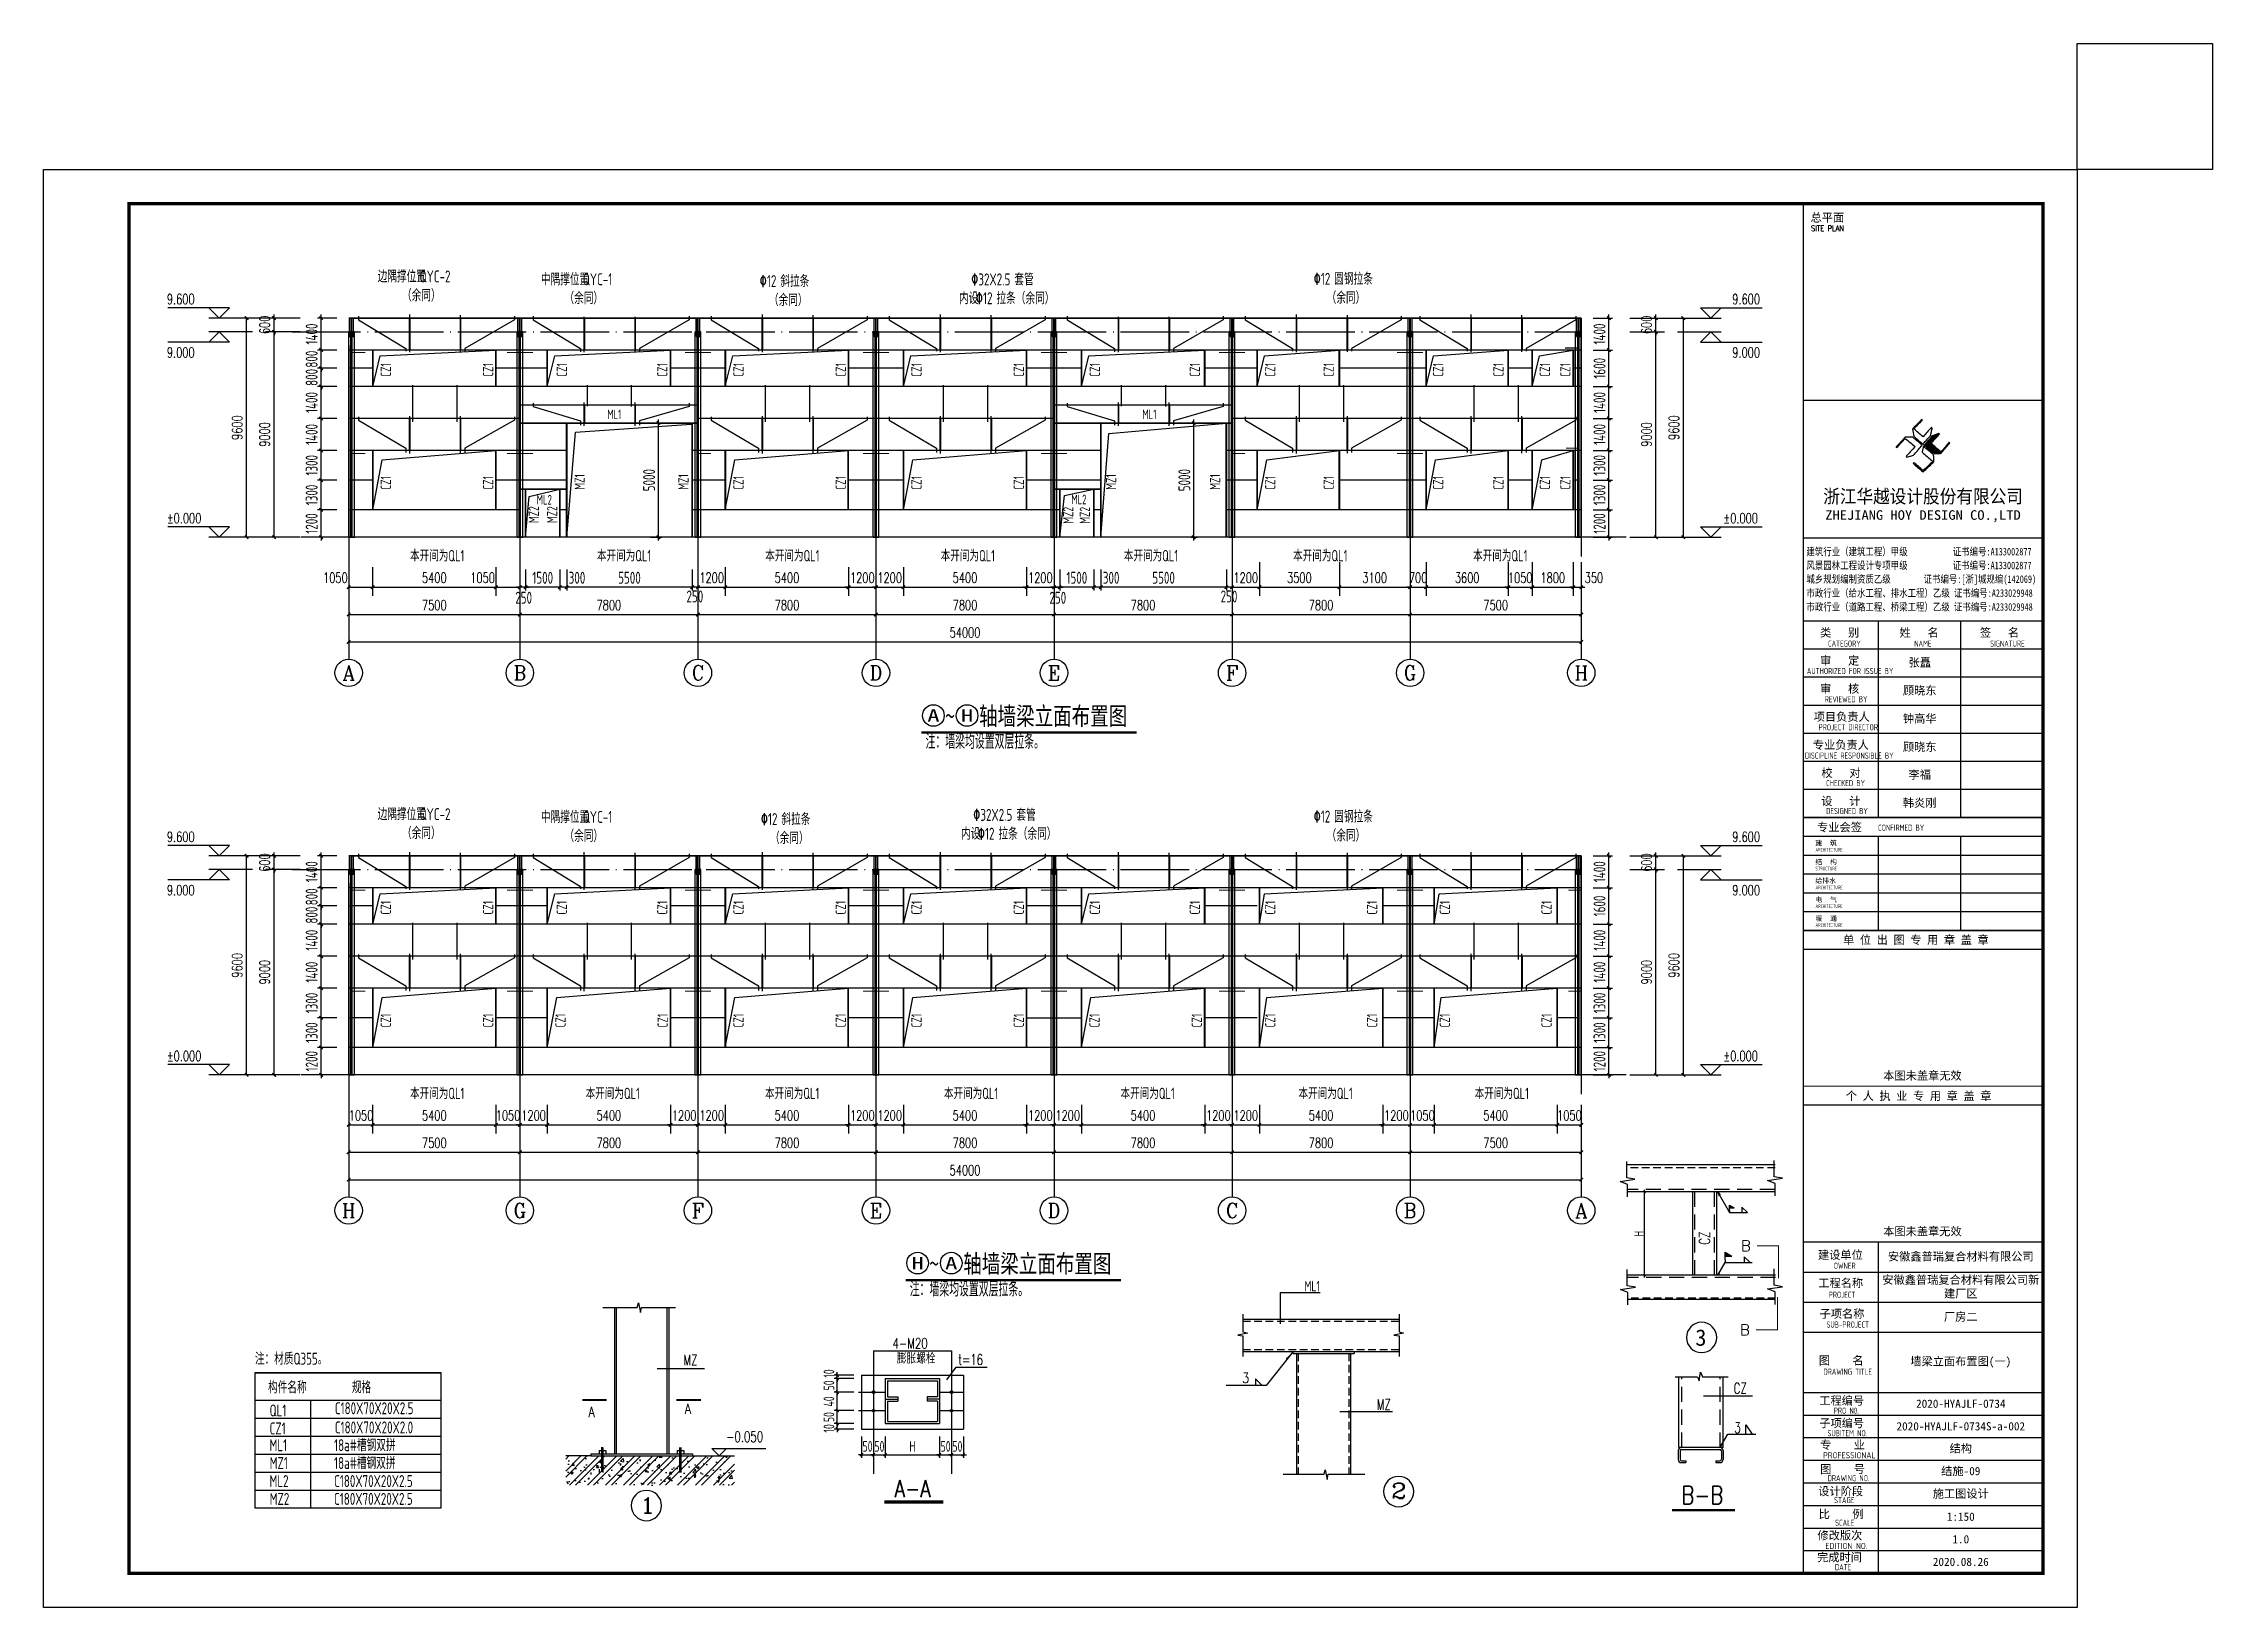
# Model space of a CAD drawing. Header units: millimetres. Extents: x 6950065 to 7140129, y 16284814 to 19754034.
# Drawn here: x 6955997 to 7051029, y 18151127 to 18219653 of the extents above; entities that cross this region are included whole.
import ezdxf
from ezdxf.enums import TextEntityAlignment as Align

# ---------------------------------------------------------------- set-up
doc = ezdxf.new("R2010")
doc.units = ezdxf.units.MM
doc.header["$LTSCALE"] = 1500
doc.header["$MEASUREMENT"] = 0
for name, pattern in [('CENTER2', [28.575, 19.05, -3.175, 3.175, -3.175]), ('DASHED', [0.75, 0.5, -0.25]), ('DASHED2', [0.375, 0.25, -0.125]), ('DOTE', [2.42, 2, -0.2, 0.02, -0.2]), ('HIDDEN', [0.375, 0.25, -0.125])]:
    doc.linetypes.add(name, pattern=pattern)
doc.layers.get('Defpoints').update_dxf_attribs({"color": 1})
for name, color, linetype in [('03', 3, 'Continuous'), ('2', 2, 'Continuous'), ('253', 253, 'Continuous'), ('3T_WOOD', 21, 'Continuous'), ('AXIS_TEXT', 7, 'Continuous'), ('AXIS_外部', 171, 'Continuous'), ('C型钢', 6, 'Continuous'), ('D', 7, 'Continuous'), ('dim', 7, 'Continuous'), ('DIM_SYMB', 165, 'Continuous'), ('GY_QZ', 4, 'Continuous'), ('HYTK-GK', 7, 'Continuous'), ('J', 7, 'DASHED2'), ('JI', 7, 'DASHED'), ('L3', 3, 'Continuous'), ('LI', 3, 'Continuous'), ('LS', 2, 'Continuous'), ('PUB_DIM', 161, 'Continuous'), ('PUB_TEXT', 7, 'Continuous'), ('PUB_TITLE', 4, 'Continuous'), ('S-TEXT', 7, 'Continuous'), ('TEXT', 7, 'Continuous'), ('TK', 4, 'Continuous'), ('屋面隅撑', 7, 'Continuous'), ('檩条拉条', 253, 'Continuous'), ('钢梁', 27, 'Continuous')]:
    doc.layers.add(name, color=color, linetype=linetype)
doc.styles.add('-宋体', font='', dxfattribs={"width": 0.8})
doc.styles.add('_TCH_AXIS', font='COMPLEX', dxfattribs={"bigfont": 'GBCBIG'})
doc.styles.add('_TCH_DIM', font='SIMPLEX', dxfattribs={"bigfont": 'GBCBIG'})
doc.styles.add('_TCH_DIM_T3', font='SIMPLEX', dxfattribs={"width": 0.705882, "bigfont": 'GBCBIG'})
doc.styles.add('_TXT', font='SIMPLEX.shx', dxfattribs={"width": 0.6})
doc.styles.add('COMP', font='COMPLEX.shx', dxfattribs={"bigfont": 'hztxt'})
doc.styles.add('COMPLEX', font='COMPLEX')
doc.styles.add('HT', font='simhei.ttf', dxfattribs={"width": 0.7})
doc.styles.add('ROMANS', font='romans', dxfattribs={"width": 0.65, "height": 231.275})
doc.styles.add('TK-LG-B', font='', dxfattribs={"width": 0.75})
doc.styles.add('TSSD_Dimension', font='Tssdeng.shx', dxfattribs={"width": 0.7, "bigfont": 'hztxt.shx'})
doc.styles.add('TSSD_Label', font='Tssdeng.shx', dxfattribs={"width": 0.7, "bigfont": 'hztxt.shx'})
doc.styles.add('TSSD_REIN', font='tssdeng.shx', dxfattribs={"width": 0.7, "bigfont": 'tssdchn.shx'})
doc.styles.add('图签宋体', font='', dxfattribs={"height": 300})
doc.styles.add('图签黑体', font='simhei.ttf', dxfattribs={"height": 550})
doc.styles.get('-宋体').set_extended_font_data('SimSun')
doc.styles.get('TK-LG-B').set_extended_font_data('SimSun')
doc.styles.get('图签宋体').set_extended_font_data('NSimSun')
doc.dimstyles.new('_TCH_ARCH&&150', dxfattribs={"dimtxt": 446.25, "dimasz": 150, "dimexe": 375, "dimexo": 450, "dimgap": 189.375, "dimtad": 1, "dimdec": 0, "dimzin": 0, "dimdsep": 46, "dimtxsty": '_TCH_DIM_T3', "dimblk": 'ARCHTICK', "dimcen": 0.09, "dimclrt": 7, "dimazin": 2, "dimtfac": 1, "dimtdec": 0, "dimtix": 1, "dimtmove": 2, "dimatfit": 3, "dimfxl": 0, "dimtolj": 1, "dimtzin": 0, "dimarcsym": 0})
doc.dimstyles.new('TSSD_150_150', dxfattribs={"dimtxt": 525, "dimasz": 150, "dimexe": 150, "dimexo": 375, "dimgap": 150, "dimtad": 1, "dimdec": 0, "dimzin": 0, "dimdsep": 46, "dimtxsty": 'TSSD_Dimension', "dimblk": 'ARCHTICK', "dimcen": 0, "dimdle": 150, "dimclrt": 7, "dimadec": 0, "dimazin": 0, "dimtfac": 1, "dimtdec": 0, "dimtix": 1, "dimtmove": 2, "dimatfit": 3, "dimfxl": 0, "dimtolj": 1, "dimtzin": 0, "dimarcsym": 0})
doc.dimstyles.new('TSSD_200_200', dxfattribs={"dimtxt": 700, "dimasz": 200, "dimexe": 200, "dimexo": 500, "dimgap": 200, "dimtad": 1, "dimdec": 0, "dimzin": 0, "dimdsep": 46, "dimtxsty": 'TSSD_Dimension', "dimblk": 'ARCHTICK', "dimblk1": 'ARCHTICK', "dimblk2": 'ARCHTICK', "dimcen": 0, "dimdle": 200, "dimclrt": 7, "dimadec": 0, "dimazin": 0, "dimtfac": 1, "dimtdec": 0, "dimtix": 1, "dimtmove": 2, "dimatfit": 3, "dimfxl": 0, "dimtolj": 1, "dimtzin": 0, "dimarcsym": 0})

msp = doc.modelspace()

# ---------------------------------------------------------------- texts
at = {"layer": 'AXIS_外部', "color": 7, "style": '_TCH_AXIS'}
for s, p, p2 in [('A', (6969098.7, 18191760.1), (6969645.4, 18191760.1)), ('G', (7015598.7, 18191760.1), (7016145.4, 18191760.1)), ('G', (6976598.7, 18168203.6), (6977145.4, 18168203.6)), ('A', (7023098.7, 18168203.6), (7023645.4, 18168203.6))]:
    msp.add_text(s, height=637.8, dxfattribs=at).set_placement(p, p2, align=Align.FIT)
for s, width, p, p2 in [('B', 1.058824, (6976598.7, 18191760.1), (6977145.4, 18191760.1)), ('C', 1.2, (6984398.7, 18191760.1), (6984945.4, 18191760.1)), ('D', 1.058824, (6992198.7, 18191760.1), (6992745.4, 18191760.1)), ('E', 1.125, (6999998.7, 18191760.1), (7000545.4, 18191760.1)), ('F', 1.125, (7007798.7, 18191760.1), (7008345.4, 18191760.1)), ('F', 1.125, (6984398.7, 18168203.6), (6984945.4, 18168203.6)), ('E', 1.125, (6992198.7, 18168203.6), (6992745.4, 18168203.6)), ('D', 1.058824, (6999998.7, 18168203.6), (7000545.4, 18168203.6)), ('C', 1.2, (7007798.7, 18168203.6), (7008345.4, 18168203.6)), ('B', 1.058824, (7015598.7, 18168203.6), (7016145.4, 18168203.6))]:
    msp.add_text(s, height=637.8, dxfattribs=dict(at, width=width)).set_placement(p, p2, align=Align.FIT)
at = {"layer": 'DIM_SYMB', "color": 7, "style": 'TK-LG-B'}
for s, width, p, p2 in [('A', 1.398438, (6994721.4, 18189940.6), (6995256, 18189940.6)), ('H', 1.398437, (6996196.8, 18189940.6), (6996731.3, 18189940.6)), ('H', 1.398438, (6994027.8, 18165951.7), (6994562.4, 18165951.7)), ('A', 1.398437, (6995503.1, 18165951.7), (6996037.7, 18165951.7))]:
    msp.add_text(s, height=534.6, dxfattribs=dict(at, width=width)).set_placement(p, p2, align=Align.FIT)
at = {"layer": 'DIM_SYMB', "color": 7, "style": 'TK-LG-B', "width": 0.75}
for s, height, p in [('~', 793, (6995513.7, 18189787.9)), ('轴墙梁立面布置图', 793.04, (6996989.1, 18189787.9)), ('轴墙梁立面布置图', 793.04, (6996295.4, 18165799)), ('~', 793, (6994820.1, 18165799)), ('~', 793, (6996624.8, 18165799))]:
    msp.add_text(s, height=height, dxfattribs=at).set_placement(p)
at = {"layer": 'LS', "style": 'TSSD_REIN', "width": 0.7}
for s, p in [('CZ1', (6971224.9, 18205042.8)), ('CZ1', (6975704.3, 18205042.8)), ('CZ1', (6978934.3, 18205042.8)), ('CZ1', (6983337.3, 18205042.8)), ('CZ1', (6986672.9, 18205042.8)), ('CZ1', (6991152.3, 18205042.8)), ('CZ1', (6994472.9, 18205042.8)), ('CZ1', (6998952.3, 18205042.8)), ('CZ1', (7002286.6, 18205042.8)), ('CZ1', (7006669, 18205042.8)), ('CZ1', (7009972.9, 18205042.8)), ('CZ1', (7012530.2, 18205042.8)), ('CZ1', (7017326.3, 18205042.8)), ('CZ1', (7019965.1, 18205042.8)), ('CZ1', (7022003.1, 18205042.8)), ('CZ1', (7022897.8, 18205042.8)), ('CZ1', (6971224.9, 18200094.1)), ('CZ1', (6975704.3, 18200094.1)), ('MZ1', (6979715.3, 18200100.8)), ('MZ1', (6984260.2, 18200100.8)), ('CZ1', (6986672.9, 18200094.1)), ('CZ1', (6991152.3, 18200094.1)), ('CZ1', (6994472.9, 18200094.1)), ('CZ1', (6998952.3, 18200094.1)), ('MZ1', (7002995.1, 18200100.8)), ('MZ1', (7007552.8, 18200100.8)), ('CZ1', (7009972.9, 18200094.1)), ('CZ1', (7012530.2, 18200094.1)), ('CZ1', (7017326.3, 18200094.1)), ('CZ1', (7019965.1, 18200094.1)), ('CZ1', (7022003.1, 18200094.1)), ('CZ1', (7022897.8, 18200094.1)), ('MZ2', (6977704.8, 18198639.2)), ('MZ2', (6978512.5, 18198639.2)), ('MZ2', (7001121.6, 18198610)), ('MZ2', (7001847.7, 18198610)), ('CZ1', (6971224.9, 18181486.3)), ('CZ1', (6975704.3, 18181486.3)), ('CZ1', (6978934.3, 18181486.3)), ('CZ1', (6983337.3, 18181486.3)), ('CZ1', (6986672.9, 18181486.3)), ('CZ1', (6991152.3, 18181486.3)), ('CZ1', (6994472.9, 18181486.3)), ('CZ1', (6998952.3, 18181486.3)), ('CZ1', (7002286.6, 18181486.3)), ('CZ1', (7006669, 18181486.3)), ('CZ1', (7009972.9, 18181486.3)), ('CZ1', (7014430.2, 18181486.3)), ('CZ1', (7017620.9, 18181486.3)), ('CZ1', (7022078.2, 18181486.3)), ('CZ1', (6971224.9, 18176537.6)), ('CZ1', (6975704.3, 18176537.6)), ('CZ1', (6978872.9, 18176537.6)), ('CZ1', (6983352.3, 18176537.6)), ('CZ1', (6986672.9, 18176537.6)), ('CZ1', (6991152.3, 18176537.6)), ('CZ1', (6994472.9, 18176537.6)), ('CZ1', (6998952.3, 18176537.6)), ('CZ1', (7002272.9, 18176537.6)), ('CZ1', (7006752.3, 18176537.6)), ('CZ1', (7009972.9, 18176537.6)), ('CZ1', (7014430.2, 18176537.6)), ('CZ1', (7017620.9, 18176537.6)), ('CZ1', (7022078.2, 18176537.6))]:
    msp.add_text(s, height=450, rotation=90, dxfattribs=at).set_placement(p)
at = {"layer": 'LS', "style": 'TSSD_Label', "width": 0.7}
for s, p in [('ML1', (6980701.2, 18203191.3)), ('ML1', (7004143.6, 18203191.3)), ('ML2', (6977608.6, 18199451.6)), ('ML2', (7001029.6, 18199463.5))]:
    msp.add_text(s, height=420, dxfattribs=at).set_placement(p)
at = {"layer": 'PUB_TEXT'}
for s, height, style, width, p in [('9.600', 446.25, '_TCH_DIM', 0.705882, (6961406.5, 18208227.7)), ('9.600', 446.25, '_TCH_DIM', 0.705882, (7029987.7, 18208227.7)), ('9.000', 446.25, '_TCH_DIM', 0.705882, (6961406.5, 18205887.7)), ('9.000', 446.25, '_TCH_DIM', 0.705882, (7029987.7, 18205887.7)), ('%%P0.000', 446.25, '_TCH_DIM', 0.705882, (6961406.5, 18198627.7)), ('%%P0.000', 446.25, '_TCH_DIM', 0.705882, (7029597.7, 18198627.7)), ('9.600', 446.25, '_TCH_DIM', 0.705882, (6961406.5, 18184671.2)), ('9.600', 446.25, '_TCH_DIM', 0.705882, (7029987.7, 18184671.2)), ('9.000', 446.25, '_TCH_DIM', 0.705882, (6961406.5, 18182331.2)), ('9.000', 446.25, '_TCH_DIM', 0.705882, (7029987.7, 18182331.2)), ('%%P0.000', 446.25, '_TCH_DIM', 0.705882, (6961406.5, 18175071.2)), ('%%P0.000', 446.25, '_TCH_DIM', 0.705882, (7029597.7, 18175071.2)), ('注：材质Q355。', 525, 'TSSD_REIN', 0.7, (6965263.7, 18161768.6)), ('构件名称', 525, 'TSSD_REIN', 0.7, (6965839.5, 18160515.8)), ('规格', 525, 'TSSD_REIN', 0.7, (6969510.6, 18160515.8)), ('QL1', 525, 'TSSD_REIN', 0.7, (6965907.5, 18159499.6)), ('CZ1', 525, 'TSSD_REIN', 0.7, (6965907.5, 18158713.2)), ('ML1', 525, 'TSSD_REIN', 0.7, (6965904.6, 18157979.8)), ('ML2', 525, 'TSSD_REIN', 0.7, (6965904.6, 18156408.2)), ('MZ1', 525, 'TSSD_REIN', 0.7, (6965912.3, 18157198.5)), ('MZ2', 525, 'TSSD_REIN', 0.7, (6965912.3, 18155627))]:
    msp.add_text(s, height=height, dxfattribs=dict(at, style=style, width=width)).set_placement(p)
at = {"layer": 'PUB_TEXT', "color": 7, "style": 'TSSD_REIN', "width": 0.7}
for p in [(6994644, 18188548.7), (6993950.3, 18164559.9)]:
    msp.add_text('注：墙梁均设置双层拉条。', height=650, dxfattribs=at).set_placement(p, align=Align.BOTTOM_LEFT)
at = {"layer": 'PUB_TEXT', "color": 1, "style": 'TSSD_REIN', "width": 0.7}
for s, p in [('C180X70X20X2.5', (6968765.4, 18159597.1)), ('C180X70X20X2.0', (6968765.4, 18158757.1)), ('18a#槽钢双拼', (6968732.2, 18157979.8)), ('18a#槽钢双拼', (6968730, 18157198.5)), ('C180X70X20X2.5', (6968732.2, 18156408.2)), ('C180X70X20X2.5', (6968730, 18155627))]:
    msp.add_text(s, height=525, dxfattribs=at).set_placement(p)
at = {"layer": 'S-TEXT', "color": 3, "style": 'TSSD_REIN', "width": 0.7}
for s, p in [('边隅撑位置', (6970642.5, 18209180.2)), ('QYC-2', (6972480, 18209180.2)), ('中隅撑位置', (6977793.7, 18209057)), ('QYC-1', (6979631.2, 18209057)), ('%%13032X2.5', (6996643.5, 18209050.2)), ('套管', (6998537.5, 18209050.2)), ('%%13012', (7011645.8, 18209076.2)), ('圆钢拉条', (7012550.4, 18209076.2)), ('（余同）', (6971709, 18208352.6)), ('（余同）', (6978824.9, 18208229.4)), ('内设', (6996112.4, 18208226.7)), ('%%13012', (6996847.4, 18208226.7)), ('拉条（余同）', (6997752, 18208226.7)), ('（余同）', (7012216.8, 18208248.6)), ('边隅撑位置', (6970642.5, 18185623.7)), ('QYC-2', (6972480, 18185623.7)), ('中隅撑位置', (6977793.7, 18185500.6)), ('QYC-1', (6979631.2, 18185500.6)), ('%%13032X2.5', (6996730.5, 18185591.5)), ('套管', (6998624.5, 18185591.5)), ('%%13012', (7011645.8, 18185519.7)), ('圆钢拉条', (7012550.4, 18185519.7)), ('（余同）', (6971709, 18184796.1)), ('（余同）', (6978824.9, 18184673)), ('内设', (6996199.4, 18184768)), ('%%13012', (6996934.4, 18184768)), ('拉条（余同）', (6997839, 18184768)), ('（余同）', (7012216.8, 18184692.1))]:
    msp.add_text(s, height=525, dxfattribs=at).set_placement(p)
for s, p in [('%%13012', (6987378.6, 18208976.3)), ('斜拉条', (6988283.2, 18208976.3)), ('（余同）', (6987783.1, 18208148.7)), ('%%13012', (6987426.3, 18185407.7)), ('斜拉条', (6988330.9, 18185407.7)), ('（余同）', (6987830.9, 18184580.1))]:
    msp.add_text(s, height=525, rotation=360, dxfattribs=at).set_placement(p)
at = {"layer": 'TEXT', "style": 'TSSD_Label', "width": 0.7}
for p in [(6972059.2, 18196959.9), (6980247.8, 18196959.9), (6987619.6, 18196959.9), (6995307, 18196959.9), (7003331.1, 18196959.9), (7010746.3, 18196959.9), (7018631.2, 18196959.9), (6972059.2, 18173403.4), (6979751.2, 18173403.4), (6987610.4, 18173403.4), (6995449.3, 18173403.4), (7003185.2, 18173403.4), (7010983.1, 18173403.4), (7018699.8, 18173403.4)]:
    msp.add_text('本开间为QL1', height=500, dxfattribs=at).set_placement(p)
at = {"layer": 'TEXT', "style": '图签宋体'}
msp.add_text('3', height=719.9, dxfattribs=at).set_placement((7028366.3, 18162598.2, 0))

# ---------------------------------------------------------------- blocks, each defined once
blk = doc.blocks.new('23432423424242')
at = {"layer": '钢梁', "color": 4}
for p, q in [((1579435, -175582), (1579435, -174770)), ((1579435, -174770), (1579601, -174770)), ((1579505, -175582), (1579505, -174770)), ((1579531, -175582), (1579531, -174770)), ((1579601, -175582), (1579601, -174770)), ((1579435, -175582), (1579601, -175582))]:
    blk.add_line(p, q, dxfattribs=at)
at = {"layer": '钢梁'}
for p, q in [((1579393, -184370), (1579393, -175370)), ((1579643, -175370), (1579393, -175370)), ((1579488, -184370), (1579488, -175370)), ((1579548, -184370), (1579548, -175370)), ((1579643, -184370), (1579643, -175370)), ((1579393, -184370), (1579643, -184370)), ((1579393, -184370), (1579643, -184370))]:
    blk.add_line(p, q, dxfattribs=at)
blk = doc.blocks.new('_ArchTick')
at = {"color": 0, "linetype": 'ByBlock', "const_width": 0.4}
blk.add_lwpolyline([(-0.5, -0.5), (0.5, 0.5)], dxfattribs=at)
blk = doc.blocks.new('*D81')
at = {"layer": 'Defpoints', "color": 0}
for p in [(6968162, 18199220), (6969232, 18199220), (6969232, 18198020)]:
    blk.add_point(p, dxfattribs=at)
at = {"layer": 'dim', "color": 0, "lineweight": -2}
for p, q in [((6968857, 18199220), (6968012, 18199220)), ((6968162, 18199220), (6968162, 18199370)), ((6968162, 18198020), (6968162, 18199220)), ((6968857, 18198020), (6968012, 18198020)), ((6968162, 18198020), (6968162, 18197870))]:
    blk.add_line(p, q, dxfattribs=at)
at = {"layer": 'dim', "color": 0, "lineweight": -2, "xscale": 150, "yscale": 150, "zscale": 150}
for p, rotation in [((6968162, 18199220), 270), ((6968162, 18198020), 90)]:
    blk.add_blockref('_ArchTick', p, dxfattribs=dict(at, rotation=rotation))
at = {"layer": 'dim', "color": 7, "insert": (6967750, 18198620), "char_height": 525, "attachment_point": 5, "rotation": 90, "style": 'TSSD_Dimension'}
blk.add_mtext('\\A1;1200', dxfattribs=at)
blk = doc.blocks.new('*D82')
at = {"layer": 'Defpoints', "color": 0}
for p in [(6968162, 18200520), (6969232, 18200520), (6969232, 18199220)]:
    blk.add_point(p, dxfattribs=at)
at = {"layer": 'dim', "color": 0, "lineweight": -2}
for p, q in [((6968162, 18199070), (6968162, 18200670)), ((6968857, 18200520), (6968012, 18200520)), ((6968857, 18199220), (6968012, 18199220))]:
    blk.add_line(p, q, dxfattribs=at)
at = {"layer": 'dim', "color": 0, "lineweight": -2, "xscale": 150, "yscale": 150, "zscale": 150}
for p, rotation in [((6968162, 18200520), 90), ((6968162, 18199220), 270)]:
    blk.add_blockref('_ArchTick', p, dxfattribs=dict(at, rotation=rotation))
at = {"layer": 'dim', "color": 7, "insert": (6967750, 18199870), "char_height": 525, "attachment_point": 5, "rotation": 90, "style": 'TSSD_Dimension'}
blk.add_mtext('\\A1;1300', dxfattribs=at)
blk = doc.blocks.new('*D83')
at = {"layer": 'Defpoints', "color": 0}
for p in [(6968162, 18201820), (6969232, 18201820), (6969232, 18200520)]:
    blk.add_point(p, dxfattribs=at)
at = {"layer": 'dim', "color": 0, "lineweight": -2}
for p, q in [((6968857, 18201820), (6968012, 18201820)), ((6968162, 18200370), (6968162, 18201970)), ((6968857, 18200520), (6968012, 18200520))]:
    blk.add_line(p, q, dxfattribs=at)
at = {"layer": 'dim', "color": 0, "lineweight": -2, "xscale": 150, "yscale": 150, "zscale": 150}
for p, rotation in [((6968162, 18201820), 90), ((6968162, 18200520), 270)]:
    blk.add_blockref('_ArchTick', p, dxfattribs=dict(at, rotation=rotation))
at = {"layer": 'dim', "color": 7, "insert": (6967750, 18201170), "char_height": 525, "attachment_point": 5, "rotation": 90, "style": 'TSSD_Dimension'}
blk.add_mtext('\\A1;1300', dxfattribs=at)
blk = doc.blocks.new('*D84')
at = {"layer": 'Defpoints', "color": 0}
for p in [(6968162, 18203220), (6969232, 18203220), (6969232, 18201820)]:
    blk.add_point(p, dxfattribs=at)
at = {"layer": 'dim', "color": 0, "lineweight": -2}
for p, q in [((6968857, 18203220), (6968012, 18203220)), ((6968162, 18201670), (6968162, 18203370)), ((6968857, 18201820), (6968012, 18201820))]:
    blk.add_line(p, q, dxfattribs=at)
at = {"layer": 'dim', "color": 0, "lineweight": -2, "xscale": 150, "yscale": 150, "zscale": 150}
for p, rotation in [((6968162, 18203220), 90), ((6968162, 18201820), 270)]:
    blk.add_blockref('_ArchTick', p, dxfattribs=dict(at, rotation=rotation))
at = {"layer": 'dim', "color": 7, "insert": (6967750, 18202520), "char_height": 525, "attachment_point": 5, "rotation": 90, "style": 'TSSD_Dimension'}
blk.add_mtext('\\A1;1400', dxfattribs=at)
blk = doc.blocks.new('*D85')
at = {"layer": 'Defpoints', "color": 0}
for p in [(6968162, 18204620), (6969232, 18204620), (6969232, 18203220)]:
    blk.add_point(p, dxfattribs=at)
at = {"layer": 'dim', "color": 0, "lineweight": -2}
for p, q in [((6968857, 18204620), (6968012, 18204620)), ((6968162, 18203070), (6968162, 18204770)), ((6968857, 18203220), (6968012, 18203220))]:
    blk.add_line(p, q, dxfattribs=at)
at = {"layer": 'dim', "color": 0, "lineweight": -2, "xscale": 150, "yscale": 150, "zscale": 150}
for p, rotation in [((6968162, 18204620), 90), ((6968162, 18203220), 270)]:
    blk.add_blockref('_ArchTick', p, dxfattribs=dict(at, rotation=rotation))
at = {"layer": 'dim', "color": 7, "insert": (6967750, 18203920), "char_height": 525, "attachment_point": 5, "rotation": 90, "style": 'TSSD_Dimension'}
blk.add_mtext('\\A1;1400', dxfattribs=at)
blk = doc.blocks.new('*D86')
at = {"layer": 'Defpoints', "color": 0}
for p in [(6968162, 18205420), (6969232, 18205420), (6969232, 18204620)]:
    blk.add_point(p, dxfattribs=at)
at = {"layer": 'dim', "color": 0, "lineweight": -2}
for p, q in [((6968857, 18205420), (6968012, 18205420)), ((6968162, 18205420), (6968162, 18205570)), ((6968162, 18204620), (6968162, 18205420)), ((6968857, 18204620), (6968012, 18204620)), ((6968162, 18204620), (6968162, 18204470))]:
    blk.add_line(p, q, dxfattribs=at)
at = {"layer": 'dim', "color": 0, "lineweight": -2, "xscale": 150, "yscale": 150, "zscale": 150}
for p, rotation in [((6968162, 18205420), 270), ((6968162, 18204620), 90)]:
    blk.add_blockref('_ArchTick', p, dxfattribs=dict(at, rotation=rotation))
at = {"layer": 'dim', "color": 7, "insert": (6967750, 18205020), "char_height": 525, "attachment_point": 5, "rotation": 90, "style": 'TSSD_Dimension'}
blk.add_mtext('\\A1;800', dxfattribs=at)
blk = doc.blocks.new('*D1225')
at = {"layer": 'Defpoints', "color": 0}
for p in [(6968162, 18207620), (6969232, 18207620), (6969232, 18206220)]:
    blk.add_point(p, dxfattribs=at)
at = {"layer": 'dim', "color": 0, "lineweight": -2}
for p, q in [((6968857, 18207620), (6968012, 18207620)), ((6968162, 18206070), (6968162, 18207770)), ((6968857, 18206220), (6968012, 18206220))]:
    blk.add_line(p, q, dxfattribs=at)
at = {"layer": 'dim', "color": 0, "lineweight": -2, "xscale": 150, "yscale": 150, "zscale": 150}
for p, rotation in [((6968162, 18207620), 90), ((6968162, 18206220), 270)]:
    blk.add_blockref('_ArchTick', p, dxfattribs=dict(at, rotation=rotation))
at = {"layer": 'dim', "color": 7, "insert": (6967750, 18206920), "char_height": 525, "attachment_point": 5, "rotation": 90, "style": 'TSSD_Dimension'}
blk.add_mtext('\\A1;1400', dxfattribs=at)
blk = doc.blocks.new('GDHFHGFH')
for p, q in [((5358760, 18537038), (5358760, 18538681)), ((5360988, 18537046), (5360988, 18538657)), ((5358896, 18533985), (5358896, 18535591)), ((5360833, 18533985), (5360833, 18535591)), ((5358760, 18532598), (5358760, 18534232)), ((5360988, 18532606), (5360988, 18534232))]:
    blk.add_line(p, q)
for points in [[(5356517, 18538604), (5356517, 18538448), (5358586, 18537185), (5358586, 18537075)], [(5363347, 18538604), (5363347, 18538448), (5361175, 18537194), (5361175, 18537072)], [(5356517, 18534204), (5356517, 18534048), (5358586, 18532822), (5358586, 18532630)], [(5363347, 18534204), (5363347, 18534048), (5361175, 18532822), (5361175, 18532630)]]:
    blk.add_lwpolyline(points)
at = {"layer": '檩条拉条', "color": 2, "const_width": 80}
for points in [[(5358760, 18537126), (5358760, 18538526)], [(5360988, 18537126), (5360988, 18538526)], [(5358760, 18532726), (5358760, 18534126)], [(5360988, 18532726), (5360988, 18534126)]]:
    blk.add_lwpolyline(points, dxfattribs=at)
blk = doc.blocks.new('FDHJ')
for p, q in [((5366410, 18537038), (5366410, 18538585)), ((5368638, 18537046), (5368638, 18538585)), ((5366546, 18534661), (5366546, 18535591)), ((5368483, 18534658), (5368483, 18535591)), ((5366410, 18533798), (5366410, 18534832)), ((5368638, 18533806), (5368638, 18534832))]:
    blk.add_line(p, q)
for points in [[(5364167, 18538604), (5364167, 18538448), (5366236, 18537189), (5366236, 18537048)], [(5370997, 18538604), (5370997, 18538448), (5368825, 18537197), (5368825, 18537040)], [(5364167, 18534804), (5364167, 18534648), (5366236, 18534022), (5366236, 18533830)], [(5370997, 18534804), (5370997, 18534648), (5368825, 18534022), (5368825, 18533830)]]:
    blk.add_lwpolyline(points)
at = {"layer": '檩条拉条', "color": 2, "const_width": 80}
for points in [[(5366410, 18537126), (5366410, 18538526)], [(5368638, 18537126), (5368638, 18538526)], [(5366410, 18533926), (5366410, 18534726)], [(5368638, 18533926), (5368638, 18534726)]]:
    blk.add_lwpolyline(points, dxfattribs=at)
blk = doc.blocks.new('*D89')
at = {"layer": 'AXIS_外部', "color": 0, "lineweight": -2}
for p, q in [((6970422, 18196712), (6970422, 18195456)), ((6975822, 18196712), (6975822, 18195456)), ((6970422, 18195831), (6975822, 18195831))]:
    blk.add_line(p, q, dxfattribs=at)
at = {"layer": 'Defpoints', "color": 0}
for p in [(6970422, 18197162), (6975822, 18197162), (6975822, 18195831)]:
    blk.add_point(p, dxfattribs=at)
at = {"layer": 'AXIS_外部', "color": 0, "lineweight": -2, "xscale": 150, "yscale": 150, "zscale": 150, "rotation": 180}
blk.add_blockref('_ArchTick', (6970422, 18195831), dxfattribs=at)
at = {"layer": 'AXIS_外部', "color": 0, "lineweight": -2, "xscale": 150, "yscale": 150, "zscale": 150}
blk.add_blockref('_ArchTick', (6975822, 18195831), dxfattribs=at)
at = {"layer": 'AXIS_外部', "color": 7, "insert": (6973122, 18196243), "char_height": 446.2, "attachment_point": 5, "style": '_TCH_DIM_T3'}
blk.add_mtext('\\A1;5400', dxfattribs=at)
blk = doc.blocks.new('*D90')
at = {"layer": 'AXIS_外部', "color": 0, "lineweight": -2}
for p, q in [((6969372, 18196712), (6969372, 18195456)), ((6970422, 18196712), (6970422, 18195456)), ((6969372, 18195831), (6970422, 18195831))]:
    blk.add_line(p, q, dxfattribs=at)
at = {"layer": 'Defpoints', "color": 0}
for p in [(6969372, 18197162), (6970422, 18197162), (6970422, 18195831)]:
    blk.add_point(p, dxfattribs=at)
at = {"layer": 'AXIS_外部', "color": 0, "lineweight": -2, "xscale": 150, "yscale": 150, "zscale": 150, "rotation": 180}
blk.add_blockref('_ArchTick', (6969372, 18195831), dxfattribs=at)
at = {"layer": 'AXIS_外部', "color": 0, "lineweight": -2, "xscale": 150, "yscale": 150, "zscale": 150}
blk.add_blockref('_ArchTick', (6970422, 18195831), dxfattribs=at)
at = {"layer": 'AXIS_外部', "color": 7, "insert": (6968788, 18196243), "char_height": 446.2, "attachment_point": 5, "style": '_TCH_DIM_T3'}
blk.add_mtext('\\A1;1050', dxfattribs=at)
blk = doc.blocks.new('*D91')
at = {"layer": 'AXIS_外部', "color": 0, "lineweight": -2}
for p, q in [((6975822, 18196712), (6975822, 18195456)), ((6976872, 18196712), (6976872, 18195456)), ((6975822, 18195831), (6976872, 18195831))]:
    blk.add_line(p, q, dxfattribs=at)
at = {"layer": 'Defpoints', "color": 0}
for p in [(6975822, 18197162), (6976872, 18197162), (6976872, 18195831)]:
    blk.add_point(p, dxfattribs=at)
at = {"layer": 'AXIS_外部', "color": 0, "lineweight": -2, "xscale": 150, "yscale": 150, "zscale": 150, "rotation": 180}
blk.add_blockref('_ArchTick', (6975822, 18195831), dxfattribs=at)
at = {"layer": 'AXIS_外部', "color": 0, "lineweight": -2, "xscale": 150, "yscale": 150, "zscale": 150}
blk.add_blockref('_ArchTick', (6976872, 18195831), dxfattribs=at)
at = {"layer": 'AXIS_外部', "color": 7, "insert": (6975238, 18196243), "char_height": 446.2, "attachment_point": 5, "style": '_TCH_DIM_T3'}
blk.add_mtext('\\A1;1050', dxfattribs=at)
blk = doc.blocks.new('*D92')
at = {"layer": 'AXIS_外部', "color": 0, "lineweight": -2}
for p, q in [((6984672, 18196712), (6984672, 18195456)), ((6985872, 18196712), (6985872, 18195456)), ((6984672, 18195831), (6984522, 18195831)), ((6984672, 18195831), (6985872, 18195831)), ((6985872, 18195831), (6986022, 18195831))]:
    blk.add_line(p, q, dxfattribs=at)
at = {"layer": 'Defpoints', "color": 0}
for p in [(6984672, 18197162), (6985872, 18197162), (6985872, 18195831)]:
    blk.add_point(p, dxfattribs=at)
at = {"layer": 'AXIS_外部', "color": 0, "lineweight": -2, "xscale": 150, "yscale": 150, "zscale": 150}
blk.add_blockref('_ArchTick', (6984672, 18195831), dxfattribs=at)
at = {"layer": 'AXIS_外部', "color": 0, "lineweight": -2, "xscale": 150, "yscale": 150, "zscale": 150, "rotation": 180}
blk.add_blockref('_ArchTick', (6985872, 18195831), dxfattribs=at)
at = {"layer": 'AXIS_外部', "color": 7, "insert": (6985272, 18196243), "char_height": 446.2, "attachment_point": 5, "style": '_TCH_DIM_T3'}
blk.add_mtext('\\A1;1200', dxfattribs=at)
blk = doc.blocks.new('*D93')
at = {"layer": 'AXIS_外部', "color": 0, "lineweight": -2}
for p, q in [((6985872, 18196712), (6985872, 18195456)), ((6991272, 18196712), (6991272, 18195456)), ((6985872, 18195831), (6991272, 18195831))]:
    blk.add_line(p, q, dxfattribs=at)
at = {"layer": 'Defpoints', "color": 0}
for p in [(6985872, 18197162), (6991272, 18197162), (6991272, 18195831)]:
    blk.add_point(p, dxfattribs=at)
at = {"layer": 'AXIS_外部', "color": 0, "lineweight": -2, "xscale": 150, "yscale": 150, "zscale": 150, "rotation": 180}
blk.add_blockref('_ArchTick', (6985872, 18195831), dxfattribs=at)
at = {"layer": 'AXIS_外部', "color": 0, "lineweight": -2, "xscale": 150, "yscale": 150, "zscale": 150}
blk.add_blockref('_ArchTick', (6991272, 18195831), dxfattribs=at)
at = {"layer": 'AXIS_外部', "color": 7, "insert": (6988572, 18196243), "char_height": 446.2, "attachment_point": 5, "style": '_TCH_DIM_T3'}
blk.add_mtext('\\A1;5400', dxfattribs=at)
blk = doc.blocks.new('*D94')
at = {"layer": 'AXIS_外部', "color": 0, "lineweight": -2}
for p, q in [((6991272, 18196712), (6991272, 18195456)), ((6992472, 18196712), (6992472, 18195456)), ((6991272, 18195831), (6991122, 18195831)), ((6991272, 18195831), (6992472, 18195831)), ((6992472, 18195831), (6992622, 18195831))]:
    blk.add_line(p, q, dxfattribs=at)
at = {"layer": 'Defpoints', "color": 0}
for p in [(6991272, 18197162), (6992472, 18197162), (6992472, 18195831)]:
    blk.add_point(p, dxfattribs=at)
at = {"layer": 'AXIS_外部', "color": 0, "lineweight": -2, "xscale": 150, "yscale": 150, "zscale": 150}
blk.add_blockref('_ArchTick', (6991272, 18195831), dxfattribs=at)
at = {"layer": 'AXIS_外部', "color": 0, "lineweight": -2, "xscale": 150, "yscale": 150, "zscale": 150, "rotation": 180}
blk.add_blockref('_ArchTick', (6992472, 18195831), dxfattribs=at)
at = {"layer": 'AXIS_外部', "color": 7, "insert": (6991872, 18196243), "char_height": 446.2, "attachment_point": 5, "style": '_TCH_DIM_T3'}
blk.add_mtext('\\A1;1200', dxfattribs=at)
blk = doc.blocks.new('*D95')
at = {"layer": 'AXIS_外部', "color": 0, "lineweight": -2}
for p, q in [((6992472, 18196712), (6992472, 18195456)), ((6993672, 18196712), (6993672, 18195456)), ((6992472, 18195831), (6992322, 18195831)), ((6992472, 18195831), (6993672, 18195831)), ((6993672, 18195831), (6993822, 18195831))]:
    blk.add_line(p, q, dxfattribs=at)
at = {"layer": 'Defpoints', "color": 0}
for p in [(6992472, 18197162), (6993672, 18197162), (6993672, 18195831)]:
    blk.add_point(p, dxfattribs=at)
at = {"layer": 'AXIS_外部', "color": 0, "lineweight": -2, "xscale": 150, "yscale": 150, "zscale": 150}
blk.add_blockref('_ArchTick', (6992472, 18195831), dxfattribs=at)
at = {"layer": 'AXIS_外部', "color": 0, "lineweight": -2, "xscale": 150, "yscale": 150, "zscale": 150, "rotation": 180}
blk.add_blockref('_ArchTick', (6993672, 18195831), dxfattribs=at)
at = {"layer": 'AXIS_外部', "color": 7, "insert": (6993072, 18196243), "char_height": 446.2, "attachment_point": 5, "style": '_TCH_DIM_T3'}
blk.add_mtext('\\A1;1200', dxfattribs=at)
blk = doc.blocks.new('*D96')
at = {"layer": 'AXIS_外部', "color": 0, "lineweight": -2}
for p, q in [((6993672, 18196712), (6993672, 18195456)), ((6999072, 18196712), (6999072, 18195456)), ((6993672, 18195831), (6999072, 18195831))]:
    blk.add_line(p, q, dxfattribs=at)
at = {"layer": 'Defpoints', "color": 0}
for p in [(6993672, 18197162), (6999072, 18197162), (6999072, 18195831)]:
    blk.add_point(p, dxfattribs=at)
at = {"layer": 'AXIS_外部', "color": 0, "lineweight": -2, "xscale": 150, "yscale": 150, "zscale": 150, "rotation": 180}
blk.add_blockref('_ArchTick', (6993672, 18195831), dxfattribs=at)
at = {"layer": 'AXIS_外部', "color": 0, "lineweight": -2, "xscale": 150, "yscale": 150, "zscale": 150}
blk.add_blockref('_ArchTick', (6999072, 18195831), dxfattribs=at)
at = {"layer": 'AXIS_外部', "color": 7, "insert": (6996372, 18196243), "char_height": 446.2, "attachment_point": 5, "style": '_TCH_DIM_T3'}
blk.add_mtext('\\A1;5400', dxfattribs=at)
blk = doc.blocks.new('*D97')
at = {"layer": 'AXIS_外部', "color": 0, "lineweight": -2}
for p, q in [((6999072, 18196712), (6999072, 18195456)), ((7000272, 18196712), (7000272, 18195456)), ((6999072, 18195831), (6998922, 18195831)), ((6999072, 18195831), (7000272, 18195831)), ((7000272, 18195831), (7000422, 18195831))]:
    blk.add_line(p, q, dxfattribs=at)
at = {"layer": 'Defpoints', "color": 0}
for p in [(6999072, 18197162), (7000272, 18197162), (7000272, 18195831)]:
    blk.add_point(p, dxfattribs=at)
at = {"layer": 'AXIS_外部', "color": 0, "lineweight": -2, "xscale": 150, "yscale": 150, "zscale": 150}
blk.add_blockref('_ArchTick', (6999072, 18195831), dxfattribs=at)
at = {"layer": 'AXIS_外部', "color": 0, "lineweight": -2, "xscale": 150, "yscale": 150, "zscale": 150, "rotation": 180}
blk.add_blockref('_ArchTick', (7000272, 18195831), dxfattribs=at)
at = {"layer": 'AXIS_外部', "color": 7, "insert": (6999672, 18196243), "char_height": 446.2, "attachment_point": 5, "style": '_TCH_DIM_T3'}
blk.add_mtext('\\A1;1200', dxfattribs=at)
blk = doc.blocks.new('*D98')
at = {"layer": 'AXIS_外部', "color": 0, "lineweight": -2}
for p, q in [((7008072, 18196931), (7008072, 18195456)), ((7009272, 18196931), (7009272, 18195456)), ((7008072, 18195831), (7007922, 18195831)), ((7008072, 18195831), (7009272, 18195831)), ((7009272, 18195831), (7009422, 18195831))]:
    blk.add_line(p, q, dxfattribs=at)
at = {"layer": 'Defpoints', "color": 0}
for p in [(7008072, 18197381), (7009272, 18197381), (7009272, 18195831)]:
    blk.add_point(p, dxfattribs=at)
at = {"layer": 'AXIS_外部', "color": 0, "lineweight": -2, "xscale": 150, "yscale": 150, "zscale": 150}
blk.add_blockref('_ArchTick', (7008072, 18195831), dxfattribs=at)
at = {"layer": 'AXIS_外部', "color": 0, "lineweight": -2, "xscale": 150, "yscale": 150, "zscale": 150, "rotation": 180}
blk.add_blockref('_ArchTick', (7009272, 18195831), dxfattribs=at)
at = {"layer": 'AXIS_外部', "color": 7, "insert": (7008672, 18196243), "char_height": 446.2, "attachment_point": 5, "style": '_TCH_DIM_T3'}
blk.add_mtext('\\A1;1200', dxfattribs=at)
blk = doc.blocks.new('*D99')
at = {"layer": 'AXIS_外部', "color": 0, "lineweight": -2}
for p, q in [((7009272, 18196931), (7009272, 18195456)), ((7012772, 18196931), (7012772, 18195456)), ((7009272, 18195831), (7012772, 18195831))]:
    blk.add_line(p, q, dxfattribs=at)
at = {"layer": 'Defpoints', "color": 0}
for p in [(7009272, 18197381), (7012772, 18197381), (7012772, 18195831)]:
    blk.add_point(p, dxfattribs=at)
at = {"layer": 'AXIS_外部', "color": 0, "lineweight": -2, "xscale": 150, "yscale": 150, "zscale": 150, "rotation": 180}
blk.add_blockref('_ArchTick', (7009272, 18195831), dxfattribs=at)
at = {"layer": 'AXIS_外部', "color": 0, "lineweight": -2, "xscale": 150, "yscale": 150, "zscale": 150}
blk.add_blockref('_ArchTick', (7012772, 18195831), dxfattribs=at)
at = {"layer": 'AXIS_外部', "color": 7, "insert": (7011022, 18196243), "char_height": 446.2, "attachment_point": 5, "style": '_TCH_DIM_T3'}
blk.add_mtext('\\A1;3500', dxfattribs=at)
blk = doc.blocks.new('*D100')
at = {"layer": 'AXIS_外部', "color": 0, "lineweight": -2}
for p, q in [((7012772, 18196931), (7012772, 18195456)), ((7015872, 18196931), (7015872, 18195456)), ((7012772, 18195831), (7015872, 18195831))]:
    blk.add_line(p, q, dxfattribs=at)
at = {"layer": 'Defpoints', "color": 0}
for p in [(7012772, 18197381), (7015872, 18197381), (7015872, 18195831)]:
    blk.add_point(p, dxfattribs=at)
at = {"layer": 'AXIS_外部', "color": 0, "lineweight": -2, "xscale": 150, "yscale": 150, "zscale": 150, "rotation": 180}
blk.add_blockref('_ArchTick', (7012772, 18195831), dxfattribs=at)
at = {"layer": 'AXIS_外部', "color": 0, "lineweight": -2, "xscale": 150, "yscale": 150, "zscale": 150}
blk.add_blockref('_ArchTick', (7015872, 18195831), dxfattribs=at)
at = {"layer": 'AXIS_外部', "color": 7, "insert": (7014322, 18196243), "char_height": 446.2, "attachment_point": 5, "style": '_TCH_DIM_T3'}
blk.add_mtext('\\A1;3100', dxfattribs=at)
blk = doc.blocks.new('*D101')
at = {"layer": 'AXIS_外部', "color": 0, "lineweight": -2}
for p, q in [((7015872, 18196931), (7015872, 18195456)), ((7016572, 18196931), (7016572, 18195456)), ((7015872, 18195831), (7015722, 18195831)), ((7015872, 18195831), (7016572, 18195831)), ((7016572, 18195831), (7016722, 18195831))]:
    blk.add_line(p, q, dxfattribs=at)
at = {"layer": 'Defpoints', "color": 0}
for p in [(7015872, 18197381), (7016572, 18197381), (7016572, 18195831)]:
    blk.add_point(p, dxfattribs=at)
at = {"layer": 'AXIS_外部', "color": 0, "lineweight": -2, "xscale": 150, "yscale": 150, "zscale": 150}
blk.add_blockref('_ArchTick', (7015872, 18195831), dxfattribs=at)
at = {"layer": 'AXIS_外部', "color": 0, "lineweight": -2, "xscale": 150, "yscale": 150, "zscale": 150, "rotation": 180}
blk.add_blockref('_ArchTick', (7016572, 18195831), dxfattribs=at)
at = {"layer": 'AXIS_外部', "color": 7, "insert": (7016222, 18196243), "char_height": 446.2, "attachment_point": 5, "style": '_TCH_DIM_T3'}
blk.add_mtext('\\A1;700', dxfattribs=at)
blk = doc.blocks.new('*D102')
at = {"layer": 'AXIS_外部', "color": 0, "lineweight": -2}
for p, q in [((7016572, 18196931), (7016572, 18195456)), ((7020172, 18196931), (7020172, 18195456)), ((7016572, 18195831), (7020172, 18195831))]:
    blk.add_line(p, q, dxfattribs=at)
at = {"layer": 'Defpoints', "color": 0}
for p in [(7016572, 18197381), (7020172, 18197381), (7020172, 18195831)]:
    blk.add_point(p, dxfattribs=at)
at = {"layer": 'AXIS_外部', "color": 0, "lineweight": -2, "xscale": 150, "yscale": 150, "zscale": 150, "rotation": 180}
blk.add_blockref('_ArchTick', (7016572, 18195831), dxfattribs=at)
at = {"layer": 'AXIS_外部', "color": 0, "lineweight": -2, "xscale": 150, "yscale": 150, "zscale": 150}
blk.add_blockref('_ArchTick', (7020172, 18195831), dxfattribs=at)
at = {"layer": 'AXIS_外部', "color": 7, "insert": (7018372, 18196243), "char_height": 446.2, "attachment_point": 5, "style": '_TCH_DIM_T3'}
blk.add_mtext('\\A1;3600', dxfattribs=at)
blk = doc.blocks.new('*D103')
at = {"layer": 'AXIS_外部', "color": 0, "lineweight": -2}
for p, q in [((7020172, 18196931), (7020172, 18195456)), ((7021222, 18196931), (7021222, 18195456)), ((7020172, 18195831), (7020022, 18195831)), ((7020172, 18195831), (7021222, 18195831)), ((7021222, 18195831), (7021372, 18195831))]:
    blk.add_line(p, q, dxfattribs=at)
at = {"layer": 'Defpoints', "color": 0}
for p in [(7020172, 18197381), (7021222, 18197381), (7021222, 18195831)]:
    blk.add_point(p, dxfattribs=at)
at = {"layer": 'AXIS_外部', "color": 0, "lineweight": -2, "xscale": 150, "yscale": 150, "zscale": 150}
blk.add_blockref('_ArchTick', (7020172, 18195831), dxfattribs=at)
at = {"layer": 'AXIS_外部', "color": 0, "lineweight": -2, "xscale": 150, "yscale": 150, "zscale": 150, "rotation": 180}
blk.add_blockref('_ArchTick', (7021222, 18195831), dxfattribs=at)
at = {"layer": 'AXIS_外部', "color": 7, "insert": (7020697, 18196243), "char_height": 446.2, "attachment_point": 5, "style": '_TCH_DIM_T3'}
blk.add_mtext('\\A1;1050', dxfattribs=at)
blk = doc.blocks.new('*D104')
at = {"layer": 'AXIS_外部', "color": 0, "lineweight": -2}
for p, q in [((7021222, 18196931), (7021222, 18195456)), ((7023022, 18196931), (7023022, 18195456)), ((7021222, 18195831), (7023022, 18195831))]:
    blk.add_line(p, q, dxfattribs=at)
at = {"layer": 'Defpoints', "color": 0}
for p in [(7021222, 18197381), (7023022, 18197381), (7023022, 18195831)]:
    blk.add_point(p, dxfattribs=at)
at = {"layer": 'AXIS_外部', "color": 0, "lineweight": -2, "xscale": 150, "yscale": 150, "zscale": 150, "rotation": 180}
blk.add_blockref('_ArchTick', (7021222, 18195831), dxfattribs=at)
at = {"layer": 'AXIS_外部', "color": 0, "lineweight": -2, "xscale": 150, "yscale": 150, "zscale": 150}
blk.add_blockref('_ArchTick', (7023022, 18195831), dxfattribs=at)
at = {"layer": 'AXIS_外部', "color": 7, "insert": (7022122, 18196243), "char_height": 446.2, "attachment_point": 5, "style": '_TCH_DIM_T3'}
blk.add_mtext('\\A1;1800', dxfattribs=at)
blk = doc.blocks.new('*D105')
at = {"layer": 'AXIS_外部', "color": 0, "lineweight": -2}
for p, q in [((7023022, 18196931), (7023022, 18195456)), ((7023372, 18196931), (7023372, 18195456)), ((7023022, 18195831), (7022872, 18195831)), ((7023022, 18195831), (7023372, 18195831)), ((7023372, 18195831), (7023522, 18195831))]:
    blk.add_line(p, q, dxfattribs=at)
at = {"layer": 'Defpoints', "color": 0}
for p in [(7023022, 18197381), (7023372, 18197381), (7023372, 18195831)]:
    blk.add_point(p, dxfattribs=at)
at = {"layer": 'AXIS_外部', "color": 0, "lineweight": -2, "xscale": 150, "yscale": 150, "zscale": 150}
blk.add_blockref('_ArchTick', (7023022, 18195831), dxfattribs=at)
at = {"layer": 'AXIS_外部', "color": 0, "lineweight": -2, "xscale": 150, "yscale": 150, "zscale": 150, "rotation": 180}
blk.add_blockref('_ArchTick', (7023372, 18195831), dxfattribs=at)
at = {"layer": 'AXIS_外部', "color": 7, "insert": (7023927, 18196243), "char_height": 446.2, "attachment_point": 5, "style": '_TCH_DIM_T3'}
blk.add_mtext('\\A1;350', dxfattribs=at)
blk = doc.blocks.new('*D106')
at = {"layer": 'Defpoints', "color": 0}
for p in [(6984422, 18196976), (6984672, 18196976), (6984422, 18195831)]:
    blk.add_point(p, dxfattribs=at)
at = {"layer": 'dim', "color": 0, "lineweight": -2}
for p, q in [((6984422, 18196601), (6984422, 18195681)), ((6984672, 18196601), (6984672, 18195681)), ((6984422, 18195831), (6984272, 18195831)), ((6984672, 18195831), (6984422, 18195831)), ((6984672, 18195831), (6984822, 18195831))]:
    blk.add_line(p, q, dxfattribs=at)
at = {"layer": 'dim', "color": 0, "lineweight": -2, "xscale": 150, "yscale": 150, "zscale": 150}
blk.add_blockref('_ArchTick', (6984422, 18195831), dxfattribs=at)
at = {"layer": 'dim', "color": 0, "lineweight": -2, "xscale": 150, "yscale": 150, "zscale": 150, "rotation": 180}
blk.add_blockref('_ArchTick', (6984672, 18195831), dxfattribs=at)
at = {"layer": 'dim', "color": 7, "insert": (6984538, 18195424), "char_height": 525, "attachment_point": 5, "style": 'TSSD_Dimension'}
blk.add_mtext('\\A1;250', dxfattribs=at)
blk = doc.blocks.new('*D107')
at = {"layer": 'Defpoints', "color": 0}
for p in [(6978922, 18196976), (6984422, 18196976), (6978922, 18195831)]:
    blk.add_point(p, dxfattribs=at)
at = {"layer": 'dim', "color": 0, "lineweight": -2}
for p, q in [((6978922, 18196601), (6978922, 18195681)), ((6984422, 18196601), (6984422, 18195681)), ((6984572, 18195831), (6978772, 18195831))]:
    blk.add_line(p, q, dxfattribs=at)
at = {"layer": 'dim', "color": 0, "lineweight": -2, "xscale": 150, "yscale": 150, "zscale": 150, "rotation": 180}
blk.add_blockref('_ArchTick', (6978922, 18195831), dxfattribs=at)
at = {"layer": 'dim', "color": 0, "lineweight": -2, "xscale": 150, "yscale": 150, "zscale": 150}
blk.add_blockref('_ArchTick', (6984422, 18195831), dxfattribs=at)
at = {"layer": 'dim', "color": 7, "insert": (6981672, 18196243), "char_height": 525, "attachment_point": 5, "style": 'TSSD_Dimension'}
blk.add_mtext('\\A1;5500', dxfattribs=at)
blk = doc.blocks.new('*D108')
at = {"layer": 'Defpoints', "color": 0}
for p in [(6978622, 18196976), (6978922, 18196976), (6978622, 18195831)]:
    blk.add_point(p, dxfattribs=at)
at = {"layer": 'dim', "color": 0, "lineweight": -2}
for p, q in [((6978622, 18196601), (6978622, 18195681)), ((6978922, 18196601), (6978922, 18195681)), ((6979072, 18195831), (6978472, 18195831))]:
    blk.add_line(p, q, dxfattribs=at)
at = {"layer": 'dim', "color": 0, "lineweight": -2, "xscale": 150, "yscale": 150, "zscale": 150, "rotation": 180}
blk.add_blockref('_ArchTick', (6978622, 18195831), dxfattribs=at)
at = {"layer": 'dim', "color": 0, "lineweight": -2, "xscale": 150, "yscale": 150, "zscale": 150}
blk.add_blockref('_ArchTick', (6978922, 18195831), dxfattribs=at)
at = {"layer": 'dim', "color": 7, "insert": (6979374, 18196243), "char_height": 525, "attachment_point": 5, "style": 'TSSD_Dimension'}
blk.add_mtext('\\A1;300', dxfattribs=at)
blk = doc.blocks.new('*D109')
at = {"layer": 'Defpoints', "color": 0}
for p in [(6977122, 18196976), (6978622, 18196976), (6977122, 18195831)]:
    blk.add_point(p, dxfattribs=at)
at = {"layer": 'dim', "color": 0, "lineweight": -2}
for p, q in [((6977122, 18196601), (6977122, 18195681)), ((6978622, 18196601), (6978622, 18195681)), ((6978772, 18195831), (6976972, 18195831))]:
    blk.add_line(p, q, dxfattribs=at)
at = {"layer": 'dim', "color": 0, "lineweight": -2, "xscale": 150, "yscale": 150, "zscale": 150, "rotation": 180}
blk.add_blockref('_ArchTick', (6977122, 18195831), dxfattribs=at)
at = {"layer": 'dim', "color": 0, "lineweight": -2, "xscale": 150, "yscale": 150, "zscale": 150}
blk.add_blockref('_ArchTick', (6978622, 18195831), dxfattribs=at)
at = {"layer": 'dim', "color": 7, "insert": (6977872, 18196243), "char_height": 525, "attachment_point": 5, "style": 'TSSD_Dimension'}
blk.add_mtext('\\A1;1500', dxfattribs=at)
blk = doc.blocks.new('*D110')
at = {"layer": 'Defpoints', "color": 0}
for p in [(6976872, 18196976), (6977122, 18196976), (6976872, 18195831)]:
    blk.add_point(p, dxfattribs=at)
at = {"layer": 'dim', "color": 0, "lineweight": -2}
for p, q in [((6976872, 18196601), (6976872, 18195681)), ((6977122, 18196601), (6977122, 18195681)), ((6976872, 18195831), (6976722, 18195831)), ((6977122, 18195831), (6976872, 18195831)), ((6977122, 18195831), (6977272, 18195831))]:
    blk.add_line(p, q, dxfattribs=at)
at = {"layer": 'dim', "color": 0, "lineweight": -2, "xscale": 150, "yscale": 150, "zscale": 150}
blk.add_blockref('_ArchTick', (6976872, 18195831), dxfattribs=at)
at = {"layer": 'dim', "color": 0, "lineweight": -2, "xscale": 150, "yscale": 150, "zscale": 150, "rotation": 180}
blk.add_blockref('_ArchTick', (6977122, 18195831), dxfattribs=at)
at = {"layer": 'dim', "color": 7, "insert": (6977038, 18195368), "char_height": 525, "attachment_point": 5, "style": 'TSSD_Dimension'}
blk.add_mtext('\\A1;250', dxfattribs=at)
blk = doc.blocks.new('*D111')
at = {"layer": 'Defpoints', "color": 0}
for p in [(7007822, 18196976), (7008072, 18196976), (7007822, 18195831)]:
    blk.add_point(p, dxfattribs=at)
at = {"layer": 'dim', "color": 0, "lineweight": -2}
for p, q in [((7007822, 18196601), (7007822, 18195681)), ((7008072, 18196601), (7008072, 18195681)), ((7007822, 18195831), (7007672, 18195831)), ((7008072, 18195831), (7007822, 18195831)), ((7008072, 18195831), (7008222, 18195831))]:
    blk.add_line(p, q, dxfattribs=at)
at = {"layer": 'dim', "color": 0, "lineweight": -2, "xscale": 150, "yscale": 150, "zscale": 150}
blk.add_blockref('_ArchTick', (7007822, 18195831), dxfattribs=at)
at = {"layer": 'dim', "color": 0, "lineweight": -2, "xscale": 150, "yscale": 150, "zscale": 150, "rotation": 180}
blk.add_blockref('_ArchTick', (7008072, 18195831), dxfattribs=at)
at = {"layer": 'dim', "color": 7, "insert": (7007938, 18195424), "char_height": 525, "attachment_point": 5, "style": 'TSSD_Dimension'}
blk.add_mtext('\\A1;250', dxfattribs=at)
blk = doc.blocks.new('*D112')
at = {"layer": 'Defpoints', "color": 0}
for p in [(7002322, 18196976), (7007822, 18196976), (7002322, 18195831)]:
    blk.add_point(p, dxfattribs=at)
at = {"layer": 'dim', "color": 0, "lineweight": -2}
for p, q in [((7002322, 18196601), (7002322, 18195681)), ((7007822, 18196601), (7007822, 18195681)), ((7007972, 18195831), (7002172, 18195831))]:
    blk.add_line(p, q, dxfattribs=at)
at = {"layer": 'dim', "color": 0, "lineweight": -2, "xscale": 150, "yscale": 150, "zscale": 150, "rotation": 180}
blk.add_blockref('_ArchTick', (7002322, 18195831), dxfattribs=at)
at = {"layer": 'dim', "color": 0, "lineweight": -2, "xscale": 150, "yscale": 150, "zscale": 150}
blk.add_blockref('_ArchTick', (7007822, 18195831), dxfattribs=at)
at = {"layer": 'dim', "color": 7, "insert": (7005072, 18196243), "char_height": 525, "attachment_point": 5, "style": 'TSSD_Dimension'}
blk.add_mtext('\\A1;5500', dxfattribs=at)
blk = doc.blocks.new('*D113')
at = {"layer": 'Defpoints', "color": 0}
for p in [(7002022, 18196976), (7002322, 18196976), (7002022, 18195831)]:
    blk.add_point(p, dxfattribs=at)
at = {"layer": 'dim', "color": 0, "lineweight": -2}
for p, q in [((7002022, 18196601), (7002022, 18195681)), ((7002322, 18196601), (7002322, 18195681)), ((7002472, 18195831), (7001872, 18195831))]:
    blk.add_line(p, q, dxfattribs=at)
at = {"layer": 'dim', "color": 0, "lineweight": -2, "xscale": 150, "yscale": 150, "zscale": 150, "rotation": 180}
blk.add_blockref('_ArchTick', (7002022, 18195831), dxfattribs=at)
at = {"layer": 'dim', "color": 0, "lineweight": -2, "xscale": 150, "yscale": 150, "zscale": 150}
blk.add_blockref('_ArchTick', (7002322, 18195831), dxfattribs=at)
at = {"layer": 'dim', "color": 7, "insert": (7002774, 18196243), "char_height": 525, "attachment_point": 5, "style": 'TSSD_Dimension'}
blk.add_mtext('\\A1;300', dxfattribs=at)
blk = doc.blocks.new('*D114')
at = {"layer": 'Defpoints', "color": 0}
for p in [(7000522, 18196976), (7002022, 18196976), (7000522, 18195831)]:
    blk.add_point(p, dxfattribs=at)
at = {"layer": 'dim', "color": 0, "lineweight": -2}
for p, q in [((7000522, 18196601), (7000522, 18195681)), ((7002022, 18196601), (7002022, 18195681)), ((7002172, 18195831), (7000372, 18195831))]:
    blk.add_line(p, q, dxfattribs=at)
at = {"layer": 'dim', "color": 0, "lineweight": -2, "xscale": 150, "yscale": 150, "zscale": 150, "rotation": 180}
blk.add_blockref('_ArchTick', (7000522, 18195831), dxfattribs=at)
at = {"layer": 'dim', "color": 0, "lineweight": -2, "xscale": 150, "yscale": 150, "zscale": 150}
blk.add_blockref('_ArchTick', (7002022, 18195831), dxfattribs=at)
at = {"layer": 'dim', "color": 7, "insert": (7001272, 18196243), "char_height": 525, "attachment_point": 5, "style": 'TSSD_Dimension'}
blk.add_mtext('\\A1;1500', dxfattribs=at)
blk = doc.blocks.new('*D115')
at = {"layer": 'Defpoints', "color": 0}
for p in [(7000272, 18196976), (7000522, 18196976), (7000272, 18195831)]:
    blk.add_point(p, dxfattribs=at)
at = {"layer": 'dim', "color": 0, "lineweight": -2}
for p, q in [((7000272, 18196601), (7000272, 18195681)), ((7000522, 18196601), (7000522, 18195681)), ((7000272, 18195831), (7000122, 18195831)), ((7000522, 18195831), (7000272, 18195831)), ((7000522, 18195831), (7000672, 18195831))]:
    blk.add_line(p, q, dxfattribs=at)
at = {"layer": 'dim', "color": 0, "lineweight": -2, "xscale": 150, "yscale": 150, "zscale": 150}
blk.add_blockref('_ArchTick', (7000272, 18195831), dxfattribs=at)
at = {"layer": 'dim', "color": 0, "lineweight": -2, "xscale": 150, "yscale": 150, "zscale": 150, "rotation": 180}
blk.add_blockref('_ArchTick', (7000522, 18195831), dxfattribs=at)
at = {"layer": 'dim', "color": 7, "insert": (7000438, 18195368), "char_height": 525, "attachment_point": 5, "style": 'TSSD_Dimension'}
blk.add_mtext('\\A1;250', dxfattribs=at)
blk = doc.blocks.new('*D116')
at = {"layer": 'Defpoints', "color": 0}
for p in [(6982215, 18203020), (6982944, 18203020), (6982215, 18198020)]:
    blk.add_point(p, dxfattribs=at)
at = {"layer": 'dim', "color": 0, "lineweight": -2}
for p, q in [((6982590, 18203020), (6983094, 18203020)), ((6982944, 18197870), (6982944, 18203170)), ((6982590, 18198020), (6983094, 18198020))]:
    blk.add_line(p, q, dxfattribs=at)
at = {"layer": 'dim', "color": 0, "lineweight": -2, "xscale": 150, "yscale": 150, "zscale": 150}
for p, rotation in [((6982944, 18203020), 90), ((6982944, 18198020), 270)]:
    blk.add_blockref('_ArchTick', p, dxfattribs=dict(at, rotation=rotation))
at = {"layer": 'dim', "color": 7, "insert": (6982531, 18200520), "char_height": 525, "attachment_point": 5, "rotation": 90, "style": 'TSSD_Dimension'}
blk.add_mtext('\\A1;5000', dxfattribs=at)
blk = doc.blocks.new('*D117')
at = {"layer": 'Defpoints', "color": 0}
for p in [(7005911, 18203020), (7006394, 18203020), (7005911, 18198020)]:
    blk.add_point(p, dxfattribs=at)
at = {"layer": 'dim', "color": 0, "lineweight": -2}
for p, q in [((7006286, 18203020), (7006544, 18203020)), ((7006394, 18197870), (7006394, 18203170)), ((7006286, 18198020), (7006544, 18198020))]:
    blk.add_line(p, q, dxfattribs=at)
at = {"layer": 'dim', "color": 0, "lineweight": -2, "xscale": 150, "yscale": 150, "zscale": 150}
for p, rotation in [((7006394, 18203020), 90), ((7006394, 18198020), 270)]:
    blk.add_blockref('_ArchTick', p, dxfattribs=dict(at, rotation=rotation))
at = {"layer": 'dim', "color": 7, "insert": (7005982, 18200520), "char_height": 525, "attachment_point": 5, "rotation": 90, "style": 'TSSD_Dimension'}
blk.add_mtext('\\A1;5000', dxfattribs=at)
blk = doc.blocks.new('*D118')
at = {"layer": 'Defpoints', "color": 0}
for p in [(7023512, 18199220), (7024582, 18199220), (7023512, 18198020)]:
    blk.add_point(p, dxfattribs=at)
at = {"layer": 'dim', "color": 0, "lineweight": -2}
for p, q in [((7023887, 18199220), (7024732, 18199220)), ((7024582, 18199220), (7024582, 18199370)), ((7024582, 18198020), (7024582, 18199220)), ((7023887, 18198020), (7024732, 18198020)), ((7024582, 18198020), (7024582, 18197870))]:
    blk.add_line(p, q, dxfattribs=at)
at = {"layer": 'dim', "color": 0, "lineweight": -2, "xscale": 150, "yscale": 150, "zscale": 150}
for p, rotation in [((7024582, 18199220), 270), ((7024582, 18198020), 90)]:
    blk.add_blockref('_ArchTick', p, dxfattribs=dict(at, rotation=rotation))
at = {"layer": 'dim', "color": 7, "insert": (7024170, 18198620), "char_height": 525, "attachment_point": 5, "rotation": 90, "style": 'TSSD_Dimension'}
blk.add_mtext('\\A1;1200', dxfattribs=at)
blk = doc.blocks.new('*D119')
at = {"layer": 'Defpoints', "color": 0}
for p in [(7023512, 18200520), (7024582, 18200520), (7023512, 18199220)]:
    blk.add_point(p, dxfattribs=at)
at = {"layer": 'dim', "color": 0, "lineweight": -2}
for p, q in [((7024582, 18199070), (7024582, 18200670)), ((7023887, 18200520), (7024732, 18200520)), ((7023887, 18199220), (7024732, 18199220))]:
    blk.add_line(p, q, dxfattribs=at)
at = {"layer": 'dim', "color": 0, "lineweight": -2, "xscale": 150, "yscale": 150, "zscale": 150}
for p, rotation in [((7024582, 18200520), 90), ((7024582, 18199220), 270)]:
    blk.add_blockref('_ArchTick', p, dxfattribs=dict(at, rotation=rotation))
at = {"layer": 'dim', "color": 7, "insert": (7024170, 18199870), "char_height": 525, "attachment_point": 5, "rotation": 90, "style": 'TSSD_Dimension'}
blk.add_mtext('\\A1;1300', dxfattribs=at)
blk = doc.blocks.new('*D120')
at = {"layer": 'Defpoints', "color": 0}
for p in [(7023512, 18201820), (7024582, 18201820), (7023512, 18200520)]:
    blk.add_point(p, dxfattribs=at)
at = {"layer": 'dim', "color": 0, "lineweight": -2}
for p, q in [((7023887, 18201820), (7024732, 18201820)), ((7024582, 18200370), (7024582, 18201970)), ((7023887, 18200520), (7024732, 18200520))]:
    blk.add_line(p, q, dxfattribs=at)
at = {"layer": 'dim', "color": 0, "lineweight": -2, "xscale": 150, "yscale": 150, "zscale": 150}
for p, rotation in [((7024582, 18201820), 90), ((7024582, 18200520), 270)]:
    blk.add_blockref('_ArchTick', p, dxfattribs=dict(at, rotation=rotation))
at = {"layer": 'dim', "color": 7, "insert": (7024170, 18201170), "char_height": 525, "attachment_point": 5, "rotation": 90, "style": 'TSSD_Dimension'}
blk.add_mtext('\\A1;1300', dxfattribs=at)
blk = doc.blocks.new('*D121')
at = {"layer": 'Defpoints', "color": 0}
for p in [(7023512, 18203220), (7024582, 18203220), (7023512, 18201820)]:
    blk.add_point(p, dxfattribs=at)
at = {"layer": 'dim', "color": 0, "lineweight": -2}
for p, q in [((7023887, 18203220), (7024732, 18203220)), ((7024582, 18201670), (7024582, 18203370)), ((7023887, 18201820), (7024732, 18201820))]:
    blk.add_line(p, q, dxfattribs=at)
at = {"layer": 'dim', "color": 0, "lineweight": -2, "xscale": 150, "yscale": 150, "zscale": 150}
for p, rotation in [((7024582, 18203220), 90), ((7024582, 18201820), 270)]:
    blk.add_blockref('_ArchTick', p, dxfattribs=dict(at, rotation=rotation))
at = {"layer": 'dim', "color": 7, "insert": (7024170, 18202520), "char_height": 525, "attachment_point": 5, "rotation": 90, "style": 'TSSD_Dimension'}
blk.add_mtext('\\A1;1400', dxfattribs=at)
blk = doc.blocks.new('*D122')
at = {"layer": 'Defpoints', "color": 0}
for p in [(7023512, 18204620), (7024582, 18204620), (7023512, 18203220)]:
    blk.add_point(p, dxfattribs=at)
at = {"layer": 'dim', "color": 0, "lineweight": -2}
for p, q in [((7023887, 18204620), (7024732, 18204620)), ((7024582, 18203070), (7024582, 18204770)), ((7023887, 18203220), (7024732, 18203220))]:
    blk.add_line(p, q, dxfattribs=at)
at = {"layer": 'dim', "color": 0, "lineweight": -2, "xscale": 150, "yscale": 150, "zscale": 150}
for p, rotation in [((7024582, 18204620), 90), ((7024582, 18203220), 270)]:
    blk.add_blockref('_ArchTick', p, dxfattribs=dict(at, rotation=rotation))
at = {"layer": 'dim', "color": 7, "insert": (7024170, 18203920), "char_height": 525, "attachment_point": 5, "rotation": 90, "style": 'TSSD_Dimension'}
blk.add_mtext('\\A1;1400', dxfattribs=at)
blk = doc.blocks.new('*D123')
at = {"layer": 'Defpoints', "color": 0}
for p in [(7023512, 18206220), (7024582, 18206220), (7023512, 18204620)]:
    blk.add_point(p, dxfattribs=at)
at = {"layer": 'dim', "color": 0, "lineweight": -2}
for p, q in [((7024582, 18204470), (7024582, 18206370)), ((7023887, 18206220), (7024732, 18206220)), ((7023887, 18204620), (7024732, 18204620))]:
    blk.add_line(p, q, dxfattribs=at)
at = {"layer": 'dim', "color": 0, "lineweight": -2, "xscale": 150, "yscale": 150, "zscale": 150}
for p, rotation in [((7024582, 18206220), 90), ((7024582, 18204620), 270)]:
    blk.add_blockref('_ArchTick', p, dxfattribs=dict(at, rotation=rotation))
at = {"layer": 'dim', "color": 7, "insert": (7024170, 18205420), "char_height": 525, "attachment_point": 5, "rotation": 90, "style": 'TSSD_Dimension'}
blk.add_mtext('\\A1;1600', dxfattribs=at)
blk = doc.blocks.new('*D1226')
at = {"layer": 'Defpoints', "color": 0}
for p in [(7023512, 18207620), (7024582, 18207620), (7023512, 18206220)]:
    blk.add_point(p, dxfattribs=at)
at = {"layer": 'dim', "color": 0, "lineweight": -2}
for p, q in [((7023887, 18207620), (7024732, 18207620)), ((7024582, 18206070), (7024582, 18207770)), ((7023887, 18206220), (7024732, 18206220))]:
    blk.add_line(p, q, dxfattribs=at)
at = {"layer": 'dim', "color": 0, "lineweight": -2, "xscale": 150, "yscale": 150, "zscale": 150}
for p, rotation in [((7024582, 18207620), 90), ((7024582, 18206220), 270)]:
    blk.add_blockref('_ArchTick', p, dxfattribs=dict(at, rotation=rotation))
at = {"layer": 'dim', "color": 7, "insert": (7024170, 18206920), "char_height": 525, "attachment_point": 5, "rotation": 90, "style": 'TSSD_Dimension'}
blk.add_mtext('\\A1;1400', dxfattribs=at)
blk = doc.blocks.new('*D139')
at = {"layer": 'Defpoints', "color": 0}
for p in [(6968162, 18175664), (6969232, 18175664), (6969232, 18174464)]:
    blk.add_point(p, dxfattribs=at)
at = {"layer": 'dim', "color": 0, "lineweight": -2}
for p, q in [((6968857, 18175664), (6968012, 18175664)), ((6968162, 18175664), (6968162, 18175814)), ((6968162, 18174464), (6968162, 18175664)), ((6968857, 18174464), (6968012, 18174464)), ((6968162, 18174464), (6968162, 18174314))]:
    blk.add_line(p, q, dxfattribs=at)
at = {"layer": 'dim', "color": 0, "lineweight": -2, "xscale": 150, "yscale": 150, "zscale": 150}
for p, rotation in [((6968162, 18175664), 270), ((6968162, 18174464), 90)]:
    blk.add_blockref('_ArchTick', p, dxfattribs=dict(at, rotation=rotation))
at = {"layer": 'dim', "color": 7, "insert": (6967750, 18175064), "char_height": 525, "attachment_point": 5, "rotation": 90, "style": 'TSSD_Dimension'}
blk.add_mtext('\\A1;1200', dxfattribs=at)
blk = doc.blocks.new('*D140')
at = {"layer": 'Defpoints', "color": 0}
for p in [(6968162, 18176964), (6969232, 18176964), (6969232, 18175664)]:
    blk.add_point(p, dxfattribs=at)
at = {"layer": 'dim', "color": 0, "lineweight": -2}
for p, q in [((6968857, 18176964), (6968012, 18176964)), ((6968162, 18175514), (6968162, 18177114)), ((6968857, 18175664), (6968012, 18175664))]:
    blk.add_line(p, q, dxfattribs=at)
at = {"layer": 'dim', "color": 0, "lineweight": -2, "xscale": 150, "yscale": 150, "zscale": 150}
for p, rotation in [((6968162, 18176964), 90), ((6968162, 18175664), 270)]:
    blk.add_blockref('_ArchTick', p, dxfattribs=dict(at, rotation=rotation))
at = {"layer": 'dim', "color": 7, "insert": (6967750, 18176314), "char_height": 525, "attachment_point": 5, "rotation": 90, "style": 'TSSD_Dimension'}
blk.add_mtext('\\A1;1300', dxfattribs=at)
blk = doc.blocks.new('*D141')
at = {"layer": 'Defpoints', "color": 0}
for p in [(6968162, 18178264), (6969232, 18178264), (6969232, 18176964)]:
    blk.add_point(p, dxfattribs=at)
at = {"layer": 'dim', "color": 0, "lineweight": -2}
for p, q in [((6968857, 18178264), (6968012, 18178264)), ((6968162, 18176814), (6968162, 18178414)), ((6968857, 18176964), (6968012, 18176964))]:
    blk.add_line(p, q, dxfattribs=at)
at = {"layer": 'dim', "color": 0, "lineweight": -2, "xscale": 150, "yscale": 150, "zscale": 150}
for p, rotation in [((6968162, 18178264), 90), ((6968162, 18176964), 270)]:
    blk.add_blockref('_ArchTick', p, dxfattribs=dict(at, rotation=rotation))
at = {"layer": 'dim', "color": 7, "insert": (6967750, 18177614), "char_height": 525, "attachment_point": 5, "rotation": 90, "style": 'TSSD_Dimension'}
blk.add_mtext('\\A1;1300', dxfattribs=at)
blk = doc.blocks.new('*D142')
at = {"layer": 'Defpoints', "color": 0}
for p in [(6968162, 18179664), (6969232, 18179664), (6969232, 18178264)]:
    blk.add_point(p, dxfattribs=at)
at = {"layer": 'dim', "color": 0, "lineweight": -2}
for p, q in [((6968162, 18178114), (6968162, 18179814)), ((6968857, 18179664), (6968012, 18179664)), ((6968857, 18178264), (6968012, 18178264))]:
    blk.add_line(p, q, dxfattribs=at)
at = {"layer": 'dim', "color": 0, "lineweight": -2, "xscale": 150, "yscale": 150, "zscale": 150}
for p, rotation in [((6968162, 18179664), 90), ((6968162, 18178264), 270)]:
    blk.add_blockref('_ArchTick', p, dxfattribs=dict(at, rotation=rotation))
at = {"layer": 'dim', "color": 7, "insert": (6967750, 18178964), "char_height": 525, "attachment_point": 5, "rotation": 90, "style": 'TSSD_Dimension'}
blk.add_mtext('\\A1;1400', dxfattribs=at)
blk = doc.blocks.new('*D143')
at = {"layer": 'Defpoints', "color": 0}
for p in [(6968162, 18181064), (6969232, 18181064), (6969232, 18179664)]:
    blk.add_point(p, dxfattribs=at)
at = {"layer": 'dim', "color": 0, "lineweight": -2}
for p, q in [((6968857, 18181064), (6968012, 18181064)), ((6968162, 18179514), (6968162, 18181214)), ((6968857, 18179664), (6968012, 18179664))]:
    blk.add_line(p, q, dxfattribs=at)
at = {"layer": 'dim', "color": 0, "lineweight": -2, "xscale": 150, "yscale": 150, "zscale": 150}
for p, rotation in [((6968162, 18181064), 90), ((6968162, 18179664), 270)]:
    blk.add_blockref('_ArchTick', p, dxfattribs=dict(at, rotation=rotation))
at = {"layer": 'dim', "color": 7, "insert": (6967750, 18180364), "char_height": 525, "attachment_point": 5, "rotation": 90, "style": 'TSSD_Dimension'}
blk.add_mtext('\\A1;1400', dxfattribs=at)
blk = doc.blocks.new('*D144')
at = {"layer": 'Defpoints', "color": 0}
for p in [(6968162, 18181864), (6969232, 18181864), (6969232, 18181064)]:
    blk.add_point(p, dxfattribs=at)
at = {"layer": 'dim', "color": 0, "lineweight": -2}
for p, q in [((6968857, 18181864), (6968012, 18181864)), ((6968162, 18181864), (6968162, 18182014)), ((6968162, 18181064), (6968162, 18181864)), ((6968857, 18181064), (6968012, 18181064)), ((6968162, 18181064), (6968162, 18180914))]:
    blk.add_line(p, q, dxfattribs=at)
at = {"layer": 'dim', "color": 0, "lineweight": -2, "xscale": 150, "yscale": 150, "zscale": 150}
for p, rotation in [((6968162, 18181864), 270), ((6968162, 18181064), 90)]:
    blk.add_blockref('_ArchTick', p, dxfattribs=dict(at, rotation=rotation))
at = {"layer": 'dim', "color": 7, "insert": (6967750, 18181464), "char_height": 525, "attachment_point": 5, "rotation": 90, "style": 'TSSD_Dimension'}
blk.add_mtext('\\A1;800', dxfattribs=at)
blk = doc.blocks.new('*D1227')
at = {"layer": 'Defpoints', "color": 0}
for p in [(6968162, 18184064), (6969232, 18184064), (6969232, 18182664)]:
    blk.add_point(p, dxfattribs=at)
at = {"layer": 'dim', "color": 0, "lineweight": -2}
for p, q in [((6968857, 18184064), (6968012, 18184064)), ((6968162, 18182514), (6968162, 18184214)), ((6968857, 18182664), (6968012, 18182664))]:
    blk.add_line(p, q, dxfattribs=at)
at = {"layer": 'dim', "color": 0, "lineweight": -2, "xscale": 150, "yscale": 150, "zscale": 150}
for p, rotation in [((6968162, 18184064), 90), ((6968162, 18182664), 270)]:
    blk.add_blockref('_ArchTick', p, dxfattribs=dict(at, rotation=rotation))
at = {"layer": 'dim', "color": 7, "insert": (6967750, 18183364), "char_height": 525, "attachment_point": 5, "rotation": 90, "style": 'TSSD_Dimension'}
blk.add_mtext('\\A1;1400', dxfattribs=at)
blk = doc.blocks.new('*D137')
at = {"layer": 'AXIS_外部', "color": 0, "lineweight": -2}
for p, q in [((6969372, 18173156), (6969372, 18171899)), ((6970422, 18173156), (6970422, 18171899)), ((6969372, 18172274), (6970422, 18172274))]:
    blk.add_line(p, q, dxfattribs=at)
at = {"layer": 'Defpoints', "color": 0}
for p in [(6969372, 18173606), (6970422, 18173606), (6970422, 18172274)]:
    blk.add_point(p, dxfattribs=at)
at = {"layer": 'AXIS_外部', "color": 0, "lineweight": -2, "xscale": 150, "yscale": 150, "zscale": 150, "rotation": 180}
blk.add_blockref('_ArchTick', (6969372, 18172274), dxfattribs=at)
at = {"layer": 'AXIS_外部', "color": 0, "lineweight": -2, "xscale": 150, "yscale": 150, "zscale": 150}
blk.add_blockref('_ArchTick', (6970422, 18172274), dxfattribs=at)
at = {"layer": 'AXIS_外部', "color": 7, "insert": (6969911, 18172687), "char_height": 446.2, "attachment_point": 5, "style": '_TCH_DIM_T3'}
blk.add_mtext('\\A1;1050', dxfattribs=at)
blk = doc.blocks.new('*D136')
at = {"layer": 'AXIS_外部', "color": 0, "lineweight": -2}
for p, q in [((6970422, 18173156), (6970422, 18171899)), ((6975822, 18173156), (6975822, 18171899)), ((6970422, 18172274), (6975822, 18172274))]:
    blk.add_line(p, q, dxfattribs=at)
at = {"layer": 'Defpoints', "color": 0}
for p in [(6970422, 18173606), (6975822, 18173606), (6975822, 18172274)]:
    blk.add_point(p, dxfattribs=at)
at = {"layer": 'AXIS_外部', "color": 0, "lineweight": -2, "xscale": 150, "yscale": 150, "zscale": 150, "rotation": 180}
blk.add_blockref('_ArchTick', (6970422, 18172274), dxfattribs=at)
at = {"layer": 'AXIS_外部', "color": 0, "lineweight": -2, "xscale": 150, "yscale": 150, "zscale": 150}
blk.add_blockref('_ArchTick', (6975822, 18172274), dxfattribs=at)
at = {"layer": 'AXIS_外部', "color": 7, "insert": (6973122, 18172687), "char_height": 446.2, "attachment_point": 5, "style": '_TCH_DIM_T3'}
blk.add_mtext('\\A1;5400', dxfattribs=at)
blk = doc.blocks.new('*D138')
at = {"layer": 'AXIS_外部', "color": 0, "lineweight": -2}
for p, q in [((6975822, 18173156), (6975822, 18171899)), ((6976872, 18173156), (6976872, 18171899)), ((6975822, 18172274), (6976872, 18172274))]:
    blk.add_line(p, q, dxfattribs=at)
at = {"layer": 'Defpoints', "color": 0}
for p in [(6975822, 18173606), (6976872, 18173606), (6976872, 18172274)]:
    blk.add_point(p, dxfattribs=at)
at = {"layer": 'AXIS_外部', "color": 0, "lineweight": -2, "xscale": 150, "yscale": 150, "zscale": 150, "rotation": 180}
blk.add_blockref('_ArchTick', (6975822, 18172274), dxfattribs=at)
at = {"layer": 'AXIS_外部', "color": 0, "lineweight": -2, "xscale": 150, "yscale": 150, "zscale": 150}
blk.add_blockref('_ArchTick', (6976872, 18172274), dxfattribs=at)
at = {"layer": 'AXIS_外部', "color": 7, "insert": (6976351, 18172687), "char_height": 446.2, "attachment_point": 5, "style": '_TCH_DIM_T3'}
blk.add_mtext('\\A1;1050', dxfattribs=at)
blk = doc.blocks.new('*D130')
at = {"layer": 'AXIS_外部', "color": 0, "lineweight": -2}
for p, q in [((6984672, 18173156), (6984672, 18171899)), ((6985872, 18173156), (6985872, 18171899)), ((6984672, 18172274), (6984522, 18172274)), ((6984672, 18172274), (6985872, 18172274)), ((6985872, 18172274), (6986022, 18172274))]:
    blk.add_line(p, q, dxfattribs=at)
at = {"layer": 'Defpoints', "color": 0}
for p in [(6984672, 18173606), (6985872, 18173606), (6985872, 18172274)]:
    blk.add_point(p, dxfattribs=at)
at = {"layer": 'AXIS_外部', "color": 0, "lineweight": -2, "xscale": 150, "yscale": 150, "zscale": 150}
blk.add_blockref('_ArchTick', (6984672, 18172274), dxfattribs=at)
at = {"layer": 'AXIS_外部', "color": 0, "lineweight": -2, "xscale": 150, "yscale": 150, "zscale": 150, "rotation": 180}
blk.add_blockref('_ArchTick', (6985872, 18172274), dxfattribs=at)
at = {"layer": 'AXIS_外部', "color": 7, "insert": (6985272, 18172687), "char_height": 446.2, "attachment_point": 5, "style": '_TCH_DIM_T3'}
blk.add_mtext('\\A1;1200', dxfattribs=at)
blk = doc.blocks.new('*D131')
at = {"layer": 'AXIS_外部', "color": 0, "lineweight": -2}
for p, q in [((6985872, 18173156), (6985872, 18171899)), ((6991272, 18173156), (6991272, 18171899)), ((6985872, 18172274), (6991272, 18172274))]:
    blk.add_line(p, q, dxfattribs=at)
at = {"layer": 'Defpoints', "color": 0}
for p in [(6985872, 18173606), (6991272, 18173606), (6991272, 18172274)]:
    blk.add_point(p, dxfattribs=at)
at = {"layer": 'AXIS_外部', "color": 0, "lineweight": -2, "xscale": 150, "yscale": 150, "zscale": 150, "rotation": 180}
blk.add_blockref('_ArchTick', (6985872, 18172274), dxfattribs=at)
at = {"layer": 'AXIS_外部', "color": 0, "lineweight": -2, "xscale": 150, "yscale": 150, "zscale": 150}
blk.add_blockref('_ArchTick', (6991272, 18172274), dxfattribs=at)
at = {"layer": 'AXIS_外部', "color": 7, "insert": (6988572, 18172687), "char_height": 446.2, "attachment_point": 5, "style": '_TCH_DIM_T3'}
blk.add_mtext('\\A1;5400', dxfattribs=at)
blk = doc.blocks.new('*D132')
at = {"layer": 'AXIS_外部', "color": 0, "lineweight": -2}
for p, q in [((6991272, 18173156), (6991272, 18171899)), ((6992472, 18173156), (6992472, 18171899)), ((6991272, 18172274), (6991122, 18172274)), ((6991272, 18172274), (6992472, 18172274)), ((6992472, 18172274), (6992622, 18172274))]:
    blk.add_line(p, q, dxfattribs=at)
at = {"layer": 'Defpoints', "color": 0}
for p in [(6991272, 18173606), (6992472, 18173606), (6992472, 18172274)]:
    blk.add_point(p, dxfattribs=at)
at = {"layer": 'AXIS_外部', "color": 0, "lineweight": -2, "xscale": 150, "yscale": 150, "zscale": 150}
blk.add_blockref('_ArchTick', (6991272, 18172274), dxfattribs=at)
at = {"layer": 'AXIS_外部', "color": 0, "lineweight": -2, "xscale": 150, "yscale": 150, "zscale": 150, "rotation": 180}
blk.add_blockref('_ArchTick', (6992472, 18172274), dxfattribs=at)
at = {"layer": 'AXIS_外部', "color": 7, "insert": (6991872, 18172687), "char_height": 446.2, "attachment_point": 5, "style": '_TCH_DIM_T3'}
blk.add_mtext('\\A1;1200', dxfattribs=at)
blk = doc.blocks.new('*D133')
at = {"layer": 'AXIS_外部', "color": 0, "lineweight": -2}
for p, q in [((6992472, 18173156), (6992472, 18171899)), ((6993672, 18173156), (6993672, 18171899)), ((6992472, 18172274), (6992322, 18172274)), ((6992472, 18172274), (6993672, 18172274)), ((6993672, 18172274), (6993822, 18172274))]:
    blk.add_line(p, q, dxfattribs=at)
at = {"layer": 'Defpoints', "color": 0}
for p in [(6992472, 18173606), (6993672, 18173606), (6993672, 18172274)]:
    blk.add_point(p, dxfattribs=at)
at = {"layer": 'AXIS_外部', "color": 0, "lineweight": -2, "xscale": 150, "yscale": 150, "zscale": 150}
blk.add_blockref('_ArchTick', (6992472, 18172274), dxfattribs=at)
at = {"layer": 'AXIS_外部', "color": 0, "lineweight": -2, "xscale": 150, "yscale": 150, "zscale": 150, "rotation": 180}
blk.add_blockref('_ArchTick', (6993672, 18172274), dxfattribs=at)
at = {"layer": 'AXIS_外部', "color": 7, "insert": (6993072, 18172687), "char_height": 446.2, "attachment_point": 5, "style": '_TCH_DIM_T3'}
blk.add_mtext('\\A1;1200', dxfattribs=at)
blk = doc.blocks.new('*D134')
at = {"layer": 'AXIS_外部', "color": 0, "lineweight": -2}
for p, q in [((6993672, 18173156), (6993672, 18171899)), ((6999072, 18173156), (6999072, 18171899)), ((6993672, 18172274), (6999072, 18172274))]:
    blk.add_line(p, q, dxfattribs=at)
at = {"layer": 'Defpoints', "color": 0}
for p in [(6993672, 18173606), (6999072, 18173606), (6999072, 18172274)]:
    blk.add_point(p, dxfattribs=at)
at = {"layer": 'AXIS_外部', "color": 0, "lineweight": -2, "xscale": 150, "yscale": 150, "zscale": 150, "rotation": 180}
blk.add_blockref('_ArchTick', (6993672, 18172274), dxfattribs=at)
at = {"layer": 'AXIS_外部', "color": 0, "lineweight": -2, "xscale": 150, "yscale": 150, "zscale": 150}
blk.add_blockref('_ArchTick', (6999072, 18172274), dxfattribs=at)
at = {"layer": 'AXIS_外部', "color": 7, "insert": (6996372, 18172687), "char_height": 446.2, "attachment_point": 5, "style": '_TCH_DIM_T3'}
blk.add_mtext('\\A1;5400', dxfattribs=at)
blk = doc.blocks.new('*D135')
at = {"layer": 'AXIS_外部', "color": 0, "lineweight": -2}
for p, q in [((6999072, 18173156), (6999072, 18171899)), ((7000272, 18173156), (7000272, 18171899)), ((6999072, 18172274), (6998922, 18172274)), ((6999072, 18172274), (7000272, 18172274)), ((7000272, 18172274), (7000422, 18172274))]:
    blk.add_line(p, q, dxfattribs=at)
at = {"layer": 'Defpoints', "color": 0}
for p in [(6999072, 18173606), (7000272, 18173606), (7000272, 18172274)]:
    blk.add_point(p, dxfattribs=at)
at = {"layer": 'AXIS_外部', "color": 0, "lineweight": -2, "xscale": 150, "yscale": 150, "zscale": 150}
blk.add_blockref('_ArchTick', (6999072, 18172274), dxfattribs=at)
at = {"layer": 'AXIS_外部', "color": 0, "lineweight": -2, "xscale": 150, "yscale": 150, "zscale": 150, "rotation": 180}
blk.add_blockref('_ArchTick', (7000272, 18172274), dxfattribs=at)
at = {"layer": 'AXIS_外部', "color": 7, "insert": (6999672, 18172687), "char_height": 446.2, "attachment_point": 5, "style": '_TCH_DIM_T3'}
blk.add_mtext('\\A1;1200', dxfattribs=at)
blk = doc.blocks.new('*D124')
at = {"layer": 'Defpoints', "color": 0}
for p in [(7023512, 18175664), (7024582, 18175664), (7023512, 18174464)]:
    blk.add_point(p, dxfattribs=at)
at = {"layer": 'dim', "color": 0, "lineweight": -2}
for p, q in [((7023887, 18175664), (7024732, 18175664)), ((7024582, 18175664), (7024582, 18175814)), ((7024582, 18174464), (7024582, 18175664)), ((7023887, 18174464), (7024732, 18174464)), ((7024582, 18174464), (7024582, 18174314))]:
    blk.add_line(p, q, dxfattribs=at)
at = {"layer": 'dim', "color": 0, "lineweight": -2, "xscale": 150, "yscale": 150, "zscale": 150}
for p, rotation in [((7024582, 18175664), 270), ((7024582, 18174464), 90)]:
    blk.add_blockref('_ArchTick', p, dxfattribs=dict(at, rotation=rotation))
at = {"layer": 'dim', "color": 7, "insert": (7024170, 18175064), "char_height": 525, "attachment_point": 5, "rotation": 90, "style": 'TSSD_Dimension'}
blk.add_mtext('\\A1;1200', dxfattribs=at)
blk = doc.blocks.new('*D125')
at = {"layer": 'Defpoints', "color": 0}
for p in [(7023512, 18176964), (7024582, 18176964), (7023512, 18175664)]:
    blk.add_point(p, dxfattribs=at)
at = {"layer": 'dim', "color": 0, "lineweight": -2}
for p, q in [((7023887, 18176964), (7024732, 18176964)), ((7024582, 18175514), (7024582, 18177114)), ((7023887, 18175664), (7024732, 18175664))]:
    blk.add_line(p, q, dxfattribs=at)
at = {"layer": 'dim', "color": 0, "lineweight": -2, "xscale": 150, "yscale": 150, "zscale": 150}
for p, rotation in [((7024582, 18176964), 90), ((7024582, 18175664), 270)]:
    blk.add_blockref('_ArchTick', p, dxfattribs=dict(at, rotation=rotation))
at = {"layer": 'dim', "color": 7, "insert": (7024170, 18176314), "char_height": 525, "attachment_point": 5, "rotation": 90, "style": 'TSSD_Dimension'}
blk.add_mtext('\\A1;1300', dxfattribs=at)
blk = doc.blocks.new('*D126')
at = {"layer": 'Defpoints', "color": 0}
for p in [(7023512, 18178264), (7024582, 18178264), (7023512, 18176964)]:
    blk.add_point(p, dxfattribs=at)
at = {"layer": 'dim', "color": 0, "lineweight": -2}
for p, q in [((7023887, 18178264), (7024732, 18178264)), ((7024582, 18176814), (7024582, 18178414)), ((7023887, 18176964), (7024732, 18176964))]:
    blk.add_line(p, q, dxfattribs=at)
at = {"layer": 'dim', "color": 0, "lineweight": -2, "xscale": 150, "yscale": 150, "zscale": 150}
for p, rotation in [((7024582, 18178264), 90), ((7024582, 18176964), 270)]:
    blk.add_blockref('_ArchTick', p, dxfattribs=dict(at, rotation=rotation))
at = {"layer": 'dim', "color": 7, "insert": (7024170, 18177614), "char_height": 525, "attachment_point": 5, "rotation": 90, "style": 'TSSD_Dimension'}
blk.add_mtext('\\A1;1300', dxfattribs=at)
blk = doc.blocks.new('*D127')
at = {"layer": 'Defpoints', "color": 0}
for p in [(7023512, 18179664), (7024582, 18179664), (7023512, 18178264)]:
    blk.add_point(p, dxfattribs=at)
at = {"layer": 'dim', "color": 0, "lineweight": -2}
for p, q in [((7024582, 18178114), (7024582, 18179814)), ((7023887, 18179664), (7024732, 18179664)), ((7023887, 18178264), (7024732, 18178264))]:
    blk.add_line(p, q, dxfattribs=at)
at = {"layer": 'dim', "color": 0, "lineweight": -2, "xscale": 150, "yscale": 150, "zscale": 150}
for p, rotation in [((7024582, 18179664), 90), ((7024582, 18178264), 270)]:
    blk.add_blockref('_ArchTick', p, dxfattribs=dict(at, rotation=rotation))
at = {"layer": 'dim', "color": 7, "insert": (7024170, 18178964), "char_height": 525, "attachment_point": 5, "rotation": 90, "style": 'TSSD_Dimension'}
blk.add_mtext('\\A1;1400', dxfattribs=at)
blk = doc.blocks.new('*D128')
at = {"layer": 'Defpoints', "color": 0}
for p in [(7023512, 18181064), (7024582, 18181064), (7023512, 18179664)]:
    blk.add_point(p, dxfattribs=at)
at = {"layer": 'dim', "color": 0, "lineweight": -2}
for p, q in [((7023887, 18181064), (7024732, 18181064)), ((7024582, 18179514), (7024582, 18181214)), ((7023887, 18179664), (7024732, 18179664))]:
    blk.add_line(p, q, dxfattribs=at)
at = {"layer": 'dim', "color": 0, "lineweight": -2, "xscale": 150, "yscale": 150, "zscale": 150}
for p, rotation in [((7024582, 18181064), 90), ((7024582, 18179664), 270)]:
    blk.add_blockref('_ArchTick', p, dxfattribs=dict(at, rotation=rotation))
at = {"layer": 'dim', "color": 7, "insert": (7024170, 18180364), "char_height": 525, "attachment_point": 5, "rotation": 90, "style": 'TSSD_Dimension'}
blk.add_mtext('\\A1;1400', dxfattribs=at)
blk = doc.blocks.new('*D129')
at = {"layer": 'Defpoints', "color": 0}
for p in [(7023512, 18182664), (7024582, 18182664), (7023512, 18181064)]:
    blk.add_point(p, dxfattribs=at)
at = {"layer": 'dim', "color": 0, "lineweight": -2}
for p, q in [((7023887, 18182664), (7024732, 18182664)), ((7024582, 18180914), (7024582, 18182814)), ((7023887, 18181064), (7024732, 18181064))]:
    blk.add_line(p, q, dxfattribs=at)
at = {"layer": 'dim', "color": 0, "lineweight": -2, "xscale": 150, "yscale": 150, "zscale": 150}
for p, rotation in [((7024582, 18182664), 90), ((7024582, 18181064), 270)]:
    blk.add_blockref('_ArchTick', p, dxfattribs=dict(at, rotation=rotation))
at = {"layer": 'dim', "color": 7, "insert": (7024170, 18181864), "char_height": 525, "attachment_point": 5, "rotation": 90, "style": 'TSSD_Dimension'}
blk.add_mtext('\\A1;1600', dxfattribs=at)
blk = doc.blocks.new('*D1228')
at = {"layer": 'Defpoints', "color": 0}
for p in [(7023512, 18184064), (7024582, 18184064), (7023512, 18182664)]:
    blk.add_point(p, dxfattribs=at)
at = {"layer": 'dim', "color": 0, "lineweight": -2}
for p, q in [((7023887, 18184064), (7024732, 18184064)), ((7024582, 18182514), (7024582, 18184214)), ((7023887, 18182664), (7024732, 18182664))]:
    blk.add_line(p, q, dxfattribs=at)
at = {"layer": 'dim', "color": 0, "lineweight": -2, "xscale": 150, "yscale": 150, "zscale": 150}
for p, rotation in [((7024582, 18184064), 90), ((7024582, 18182664), 270)]:
    blk.add_blockref('_ArchTick', p, dxfattribs=dict(at, rotation=rotation))
at = {"layer": 'dim', "color": 7, "insert": (7024170, 18183364), "char_height": 525, "attachment_point": 5, "rotation": 90, "style": 'TSSD_Dimension'}
blk.add_mtext('\\A1;1400', dxfattribs=at)
blk = doc.blocks.new('*D145')
at = {"layer": 'AXIS_外部', "color": 0, "lineweight": -2}
for p, q in [((7015872, 18173156), (7015872, 18171899)), ((7016922, 18173156), (7016922, 18171899)), ((7015872, 18172274), (7016922, 18172274))]:
    blk.add_line(p, q, dxfattribs=at)
at = {"layer": 'Defpoints', "color": 0}
for p in [(7015872, 18173606), (7016922, 18173606), (7016922, 18172274)]:
    blk.add_point(p, dxfattribs=at)
at = {"layer": 'AXIS_外部', "color": 0, "lineweight": -2, "xscale": 150, "yscale": 150, "zscale": 150, "rotation": 180}
blk.add_blockref('_ArchTick', (7015872, 18172274), dxfattribs=at)
at = {"layer": 'AXIS_外部', "color": 0, "lineweight": -2, "xscale": 150, "yscale": 150, "zscale": 150}
blk.add_blockref('_ArchTick', (7016922, 18172274), dxfattribs=at)
at = {"layer": 'AXIS_外部', "color": 7, "insert": (7016411, 18172687), "char_height": 446.2, "attachment_point": 5, "style": '_TCH_DIM_T3'}
blk.add_mtext('\\A1;1050', dxfattribs=at)
blk = doc.blocks.new('*D146')
at = {"layer": 'AXIS_外部', "color": 0, "lineweight": -2}
for p, q in [((7016922, 18173156), (7016922, 18171899)), ((7022322, 18173156), (7022322, 18171899)), ((7016922, 18172274), (7022322, 18172274))]:
    blk.add_line(p, q, dxfattribs=at)
at = {"layer": 'Defpoints', "color": 0}
for p in [(7016922, 18173606), (7022322, 18173606), (7022322, 18172274)]:
    blk.add_point(p, dxfattribs=at)
at = {"layer": 'AXIS_外部', "color": 0, "lineweight": -2, "xscale": 150, "yscale": 150, "zscale": 150, "rotation": 180}
blk.add_blockref('_ArchTick', (7016922, 18172274), dxfattribs=at)
at = {"layer": 'AXIS_外部', "color": 0, "lineweight": -2, "xscale": 150, "yscale": 150, "zscale": 150}
blk.add_blockref('_ArchTick', (7022322, 18172274), dxfattribs=at)
at = {"layer": 'AXIS_外部', "color": 7, "insert": (7019622, 18172687), "char_height": 446.2, "attachment_point": 5, "style": '_TCH_DIM_T3'}
blk.add_mtext('\\A1;5400', dxfattribs=at)
blk = doc.blocks.new('*D147')
at = {"layer": 'AXIS_外部', "color": 0, "lineweight": -2}
for p, q in [((7022322, 18173156), (7022322, 18171899)), ((7023372, 18173156), (7023372, 18171899)), ((7022322, 18172274), (7023372, 18172274))]:
    blk.add_line(p, q, dxfattribs=at)
at = {"layer": 'Defpoints', "color": 0}
for p in [(7022322, 18173606), (7023372, 18173606), (7023372, 18172274)]:
    blk.add_point(p, dxfattribs=at)
at = {"layer": 'AXIS_外部', "color": 0, "lineweight": -2, "xscale": 150, "yscale": 150, "zscale": 150, "rotation": 180}
blk.add_blockref('_ArchTick', (7022322, 18172274), dxfattribs=at)
at = {"layer": 'AXIS_外部', "color": 0, "lineweight": -2, "xscale": 150, "yscale": 150, "zscale": 150}
blk.add_blockref('_ArchTick', (7023372, 18172274), dxfattribs=at)
at = {"layer": 'AXIS_外部', "color": 7, "insert": (7022851, 18172687), "char_height": 446.2, "attachment_point": 5, "style": '_TCH_DIM_T3'}
blk.add_mtext('\\A1;1050', dxfattribs=at)
blk = doc.blocks.new('*D148')
at = {"layer": 'AXIS_外部', "color": 0, "lineweight": -2}
for p, q in [((6976872, 18173156), (6976872, 18171899)), ((6978072, 18173156), (6978072, 18171899)), ((6976872, 18172274), (6976722, 18172274)), ((6976872, 18172274), (6978072, 18172274)), ((6978072, 18172274), (6978222, 18172274))]:
    blk.add_line(p, q, dxfattribs=at)
at = {"layer": 'Defpoints', "color": 0}
for p in [(6976872, 18173606), (6978072, 18173606), (6978072, 18172274)]:
    blk.add_point(p, dxfattribs=at)
at = {"layer": 'AXIS_外部', "color": 0, "lineweight": -2, "xscale": 150, "yscale": 150, "zscale": 150}
blk.add_blockref('_ArchTick', (6976872, 18172274), dxfattribs=at)
at = {"layer": 'AXIS_外部', "color": 0, "lineweight": -2, "xscale": 150, "yscale": 150, "zscale": 150, "rotation": 180}
blk.add_blockref('_ArchTick', (6978072, 18172274), dxfattribs=at)
at = {"layer": 'AXIS_外部', "color": 7, "insert": (6977472, 18172687), "char_height": 446.2, "attachment_point": 5, "style": '_TCH_DIM_T3'}
blk.add_mtext('\\A1;1200', dxfattribs=at)
blk = doc.blocks.new('*D149')
at = {"layer": 'AXIS_外部', "color": 0, "lineweight": -2}
for p, q in [((6978072, 18173156), (6978072, 18171899)), ((6983472, 18173156), (6983472, 18171899)), ((6978072, 18172274), (6983472, 18172274))]:
    blk.add_line(p, q, dxfattribs=at)
at = {"layer": 'Defpoints', "color": 0}
for p in [(6978072, 18173606), (6983472, 18173606), (6983472, 18172274)]:
    blk.add_point(p, dxfattribs=at)
at = {"layer": 'AXIS_外部', "color": 0, "lineweight": -2, "xscale": 150, "yscale": 150, "zscale": 150, "rotation": 180}
blk.add_blockref('_ArchTick', (6978072, 18172274), dxfattribs=at)
at = {"layer": 'AXIS_外部', "color": 0, "lineweight": -2, "xscale": 150, "yscale": 150, "zscale": 150}
blk.add_blockref('_ArchTick', (6983472, 18172274), dxfattribs=at)
at = {"layer": 'AXIS_外部', "color": 7, "insert": (6980772, 18172687), "char_height": 446.2, "attachment_point": 5, "style": '_TCH_DIM_T3'}
blk.add_mtext('\\A1;5400', dxfattribs=at)
blk = doc.blocks.new('*D150')
at = {"layer": 'AXIS_外部', "color": 0, "lineweight": -2}
for p, q in [((6983472, 18173156), (6983472, 18171899)), ((6984672, 18173156), (6984672, 18171899)), ((6983472, 18172274), (6983322, 18172274)), ((6983472, 18172274), (6984672, 18172274)), ((6984672, 18172274), (6984822, 18172274))]:
    blk.add_line(p, q, dxfattribs=at)
at = {"layer": 'Defpoints', "color": 0}
for p in [(6983472, 18173606), (6984672, 18173606), (6984672, 18172274)]:
    blk.add_point(p, dxfattribs=at)
at = {"layer": 'AXIS_外部', "color": 0, "lineweight": -2, "xscale": 150, "yscale": 150, "zscale": 150}
blk.add_blockref('_ArchTick', (6983472, 18172274), dxfattribs=at)
at = {"layer": 'AXIS_外部', "color": 0, "lineweight": -2, "xscale": 150, "yscale": 150, "zscale": 150, "rotation": 180}
blk.add_blockref('_ArchTick', (6984672, 18172274), dxfattribs=at)
at = {"layer": 'AXIS_外部', "color": 7, "insert": (6984072, 18172687), "char_height": 446.2, "attachment_point": 5, "style": '_TCH_DIM_T3'}
blk.add_mtext('\\A1;1200', dxfattribs=at)
blk = doc.blocks.new('*D151')
at = {"layer": 'AXIS_外部', "color": 0, "lineweight": -2}
for p, q in [((7000272, 18173156), (7000272, 18171899)), ((7001472, 18173156), (7001472, 18171899)), ((7000272, 18172274), (7000122, 18172274)), ((7000272, 18172274), (7001472, 18172274)), ((7001472, 18172274), (7001622, 18172274))]:
    blk.add_line(p, q, dxfattribs=at)
at = {"layer": 'Defpoints', "color": 0}
for p in [(7000272, 18173606), (7001472, 18173606), (7001472, 18172274)]:
    blk.add_point(p, dxfattribs=at)
at = {"layer": 'AXIS_外部', "color": 0, "lineweight": -2, "xscale": 150, "yscale": 150, "zscale": 150}
blk.add_blockref('_ArchTick', (7000272, 18172274), dxfattribs=at)
at = {"layer": 'AXIS_外部', "color": 0, "lineweight": -2, "xscale": 150, "yscale": 150, "zscale": 150, "rotation": 180}
blk.add_blockref('_ArchTick', (7001472, 18172274), dxfattribs=at)
at = {"layer": 'AXIS_外部', "color": 7, "insert": (7000872, 18172687), "char_height": 446.2, "attachment_point": 5, "style": '_TCH_DIM_T3'}
blk.add_mtext('\\A1;1200', dxfattribs=at)
blk = doc.blocks.new('*D152')
at = {"layer": 'AXIS_外部', "color": 0, "lineweight": -2}
for p, q in [((7001472, 18173156), (7001472, 18171899)), ((7006872, 18173156), (7006872, 18171899)), ((7001472, 18172274), (7006872, 18172274))]:
    blk.add_line(p, q, dxfattribs=at)
at = {"layer": 'Defpoints', "color": 0}
for p in [(7001472, 18173606), (7006872, 18173606), (7006872, 18172274)]:
    blk.add_point(p, dxfattribs=at)
at = {"layer": 'AXIS_外部', "color": 0, "lineweight": -2, "xscale": 150, "yscale": 150, "zscale": 150, "rotation": 180}
blk.add_blockref('_ArchTick', (7001472, 18172274), dxfattribs=at)
at = {"layer": 'AXIS_外部', "color": 0, "lineweight": -2, "xscale": 150, "yscale": 150, "zscale": 150}
blk.add_blockref('_ArchTick', (7006872, 18172274), dxfattribs=at)
at = {"layer": 'AXIS_外部', "color": 7, "insert": (7004172, 18172687), "char_height": 446.2, "attachment_point": 5, "style": '_TCH_DIM_T3'}
blk.add_mtext('\\A1;5400', dxfattribs=at)
blk = doc.blocks.new('*D153')
at = {"layer": 'AXIS_外部', "color": 0, "lineweight": -2}
for p, q in [((7006872, 18173156), (7006872, 18171899)), ((7008072, 18173156), (7008072, 18171899)), ((7006872, 18172274), (7006722, 18172274)), ((7006872, 18172274), (7008072, 18172274)), ((7008072, 18172274), (7008222, 18172274))]:
    blk.add_line(p, q, dxfattribs=at)
at = {"layer": 'Defpoints', "color": 0}
for p in [(7006872, 18173606), (7008072, 18173606), (7008072, 18172274)]:
    blk.add_point(p, dxfattribs=at)
at = {"layer": 'AXIS_外部', "color": 0, "lineweight": -2, "xscale": 150, "yscale": 150, "zscale": 150}
blk.add_blockref('_ArchTick', (7006872, 18172274), dxfattribs=at)
at = {"layer": 'AXIS_外部', "color": 0, "lineweight": -2, "xscale": 150, "yscale": 150, "zscale": 150, "rotation": 180}
blk.add_blockref('_ArchTick', (7008072, 18172274), dxfattribs=at)
at = {"layer": 'AXIS_外部', "color": 7, "insert": (7007472, 18172687), "char_height": 446.2, "attachment_point": 5, "style": '_TCH_DIM_T3'}
blk.add_mtext('\\A1;1200', dxfattribs=at)
blk = doc.blocks.new('*D154')
at = {"layer": 'AXIS_外部', "color": 0, "lineweight": -2}
for p, q in [((7008072, 18173156), (7008072, 18171899)), ((7009272, 18173156), (7009272, 18171899)), ((7008072, 18172274), (7007922, 18172274)), ((7008072, 18172274), (7009272, 18172274)), ((7009272, 18172274), (7009422, 18172274))]:
    blk.add_line(p, q, dxfattribs=at)
at = {"layer": 'Defpoints', "color": 0}
for p in [(7008072, 18173606), (7009272, 18173606), (7009272, 18172274)]:
    blk.add_point(p, dxfattribs=at)
at = {"layer": 'AXIS_外部', "color": 0, "lineweight": -2, "xscale": 150, "yscale": 150, "zscale": 150}
blk.add_blockref('_ArchTick', (7008072, 18172274), dxfattribs=at)
at = {"layer": 'AXIS_外部', "color": 0, "lineweight": -2, "xscale": 150, "yscale": 150, "zscale": 150, "rotation": 180}
blk.add_blockref('_ArchTick', (7009272, 18172274), dxfattribs=at)
at = {"layer": 'AXIS_外部', "color": 7, "insert": (7008672, 18172687), "char_height": 446.2, "attachment_point": 5, "style": '_TCH_DIM_T3'}
blk.add_mtext('\\A1;1200', dxfattribs=at)
blk = doc.blocks.new('*D155')
at = {"layer": 'AXIS_外部', "color": 0, "lineweight": -2}
for p, q in [((7009272, 18173156), (7009272, 18171899)), ((7014672, 18173156), (7014672, 18171899)), ((7009272, 18172274), (7014672, 18172274))]:
    blk.add_line(p, q, dxfattribs=at)
at = {"layer": 'Defpoints', "color": 0}
for p in [(7009272, 18173606), (7014672, 18173606), (7014672, 18172274)]:
    blk.add_point(p, dxfattribs=at)
at = {"layer": 'AXIS_外部', "color": 0, "lineweight": -2, "xscale": 150, "yscale": 150, "zscale": 150, "rotation": 180}
blk.add_blockref('_ArchTick', (7009272, 18172274), dxfattribs=at)
at = {"layer": 'AXIS_外部', "color": 0, "lineweight": -2, "xscale": 150, "yscale": 150, "zscale": 150}
blk.add_blockref('_ArchTick', (7014672, 18172274), dxfattribs=at)
at = {"layer": 'AXIS_外部', "color": 7, "insert": (7011972, 18172687), "char_height": 446.2, "attachment_point": 5, "style": '_TCH_DIM_T3'}
blk.add_mtext('\\A1;5400', dxfattribs=at)
blk = doc.blocks.new('*D156')
at = {"layer": 'AXIS_外部', "color": 0, "lineweight": -2}
for p, q in [((7014672, 18173156), (7014672, 18171899)), ((7015872, 18173156), (7015872, 18171899)), ((7014672, 18172274), (7014522, 18172274)), ((7014672, 18172274), (7015872, 18172274)), ((7015872, 18172274), (7016022, 18172274))]:
    blk.add_line(p, q, dxfattribs=at)
at = {"layer": 'Defpoints', "color": 0}
for p in [(7014672, 18173606), (7015872, 18173606), (7015872, 18172274)]:
    blk.add_point(p, dxfattribs=at)
at = {"layer": 'AXIS_外部', "color": 0, "lineweight": -2, "xscale": 150, "yscale": 150, "zscale": 150}
blk.add_blockref('_ArchTick', (7014672, 18172274), dxfattribs=at)
at = {"layer": 'AXIS_外部', "color": 0, "lineweight": -2, "xscale": 150, "yscale": 150, "zscale": 150, "rotation": 180}
blk.add_blockref('_ArchTick', (7015872, 18172274), dxfattribs=at)
at = {"layer": 'AXIS_外部', "color": 7, "insert": (7015272, 18172687), "char_height": 446.2, "attachment_point": 5, "style": '_TCH_DIM_T3'}
blk.add_mtext('\\A1;1200', dxfattribs=at)
blk = doc.blocks.new('*D157')
at = {"layer": 'Defpoints', "color": 0}
for p in [(6968162, 18182664), (6969232, 18182664), (6969232, 18181864)]:
    blk.add_point(p, dxfattribs=at)
at = {"layer": 'dim', "color": 0, "lineweight": -2}
for p, q in [((6968857, 18182664), (6968012, 18182664)), ((6968162, 18182664), (6968162, 18182814)), ((6968162, 18181864), (6968162, 18182664)), ((6968857, 18181864), (6968012, 18181864)), ((6968162, 18181864), (6968162, 18181714))]:
    blk.add_line(p, q, dxfattribs=at)
at = {"layer": 'dim', "color": 0, "lineweight": -2, "xscale": 150, "yscale": 150, "zscale": 150}
for p, rotation in [((6968162, 18182664), 270), ((6968162, 18181864), 90)]:
    blk.add_blockref('_ArchTick', p, dxfattribs=dict(at, rotation=rotation))
at = {"layer": 'dim', "color": 7, "insert": (6967750, 18182264), "char_height": 525, "attachment_point": 5, "rotation": 90, "style": 'TSSD_Dimension'}
blk.add_mtext('\\A1;800', dxfattribs=at)
blk = doc.blocks.new('*D158')
at = {"layer": 'Defpoints', "color": 0}
for p in [(6968162, 18206220), (6969232, 18206220), (6969232, 18205420)]:
    blk.add_point(p, dxfattribs=at)
at = {"layer": 'dim', "color": 0, "lineweight": -2}
for p, q in [((6968162, 18206220), (6968162, 18206370)), ((6968857, 18206220), (6968012, 18206220)), ((6968857, 18205420), (6968012, 18205420)), ((6968162, 18205420), (6968162, 18206220)), ((6968162, 18205420), (6968162, 18205270))]:
    blk.add_line(p, q, dxfattribs=at)
at = {"layer": 'dim', "color": 0, "lineweight": -2, "xscale": 150, "yscale": 150, "zscale": 150}
for p, rotation in [((6968162, 18206220), 270), ((6968162, 18205420), 90)]:
    blk.add_blockref('_ArchTick', p, dxfattribs=dict(at, rotation=rotation))
at = {"layer": 'dim', "color": 7, "insert": (6967750, 18205820), "char_height": 525, "attachment_point": 5, "rotation": 90, "style": 'TSSD_Dimension'}
blk.add_mtext('\\A1;800', dxfattribs=at)
blk = doc.blocks.new('34321423432')
h = blk.add_hatch()
h.set_pattern_fill('AR-CONC', color=256, scale=167.215104, style=0)
h.set_pattern_definition([(50, (-910019.4, 7031483.9), (1199.36736, -104.93105), [125.41133, -1379.52461]), (355, (-910019.4, 7031483.9), (-232.01319, 1257.77886), [100.32906, -1103.61969]), (100.4514, (-909919.5, 7031475.2), (967.355064, 1152.84705), [106.583225, -1172.41551]), (46.1842, (-910019.4, 7031818.4), (1784.58823, -276.77279), [188.117, -2069.28691]), (96.6356, (-909870.7, 7031795.3), (1562.89722, 1628.87221), [159.87484, -1758.62299]), (351.1842, (-910019.4, 7031818.4), (1562.89594, 1628.87343), [150.4936, -1655.42953]), (21, (-909852.2, 7031734.75), (998.11875, -673.239597), [125.41133, -1379.52461]), (326, (-909852.2, 7031734.8), (406.85999, 1212.5604), [100.32906, -1103.61969]), (71.4514, (-909769, 7031678.6), (1404.97914, 539.319706), [106.583225, -1172.41551]), (37.5, (-910019.4, 7031483.93), (20.333115, 556.648804), [0, -1090.242478, 0, -1120.341197, 0, -1107.800064]), (7.5, (-910019.4, 7031483.9), (439.892, 659.515954), [0, -638.761697, 0, -1065.160213, 0, -422.218138]), (327.5, (-910392.3, 7031483.93), (892.631742, -37.715152), [0, -418.03776, 0, -1304.27781, 0, -1730.676327]), (317.5, (-910559.5, 7031483.9), (975.17536, 167.39065), [0, -543.44909, 0, -866.17424, 0, -1229.031015])])
h.paths.add_polyline_path([(8046545, 20759949), (8044472, 20759949), (8039456, 20759949), (8038228, 20759949), (8038228, 20758498), (8046545, 20758498)])
h = blk.add_hatch()
h.set_pattern_fill('ANSI32', color=256, scale=1672.15104, style=0)
h.set_pattern_definition([(45, (-910019.4, 7031483.9), (-443.396002, 443.396002), []), (45, (-909723.8, 7031483.9), (-443.396002, 443.396002), [])])
h.paths.add_polyline_path([(8046545, 20759949), (8044472, 20759949), (8039456, 20759949), (8038228, 20759949), (8038228, 20758498), (8046545, 20758498)])
for p, q in [((8045060, 20764234), (8042728, 20764234)), ((8040008, 20759153), (8040008, 20760380)), ((8040041, 20759153), (8040041, 20760380)), ((8040074, 20759131), (8040074, 20760358)), ((8043853, 20759131), (8043853, 20760358)), ((8043887, 20759131), (8043887, 20760358)), ((8043920, 20759131), (8043920, 20760358)), ((8039456, 20759949), (8038235, 20759949)), ((8044472, 20759949), (8046548, 20759949))]:
    blk.add_line(p, q)
at = {"const_width": 52.3}
blk.add_lwpolyline([(8041456, 20757499, 1), (8042949, 20757499, 1)], format="xyb", close=True, dxfattribs=at)
at = {"layer": '03'}
for p, q in [((8040056, 20767264), (8041756, 20767264)), ((8040626, 20767264), (8040626, 20760049)), ((8040710, 20767264), (8040710, 20760049)), ((8041756, 20767264), (8041812, 20767490)), ((8041812, 20767490), (8041909, 20767013)), ((8041909, 20767013), (8041956, 20767264)), ((8041956, 20767264), (8043645, 20767264)), ((8043218, 20767264), (8043218, 20760049)), ((8043302, 20767264), (8043302, 20760049)), ((8039456, 20760049), (8044472, 20760049)), ((8044472, 20760049), (8044472, 20759949)), ((8045436, 20760303), (8048095, 20760303)), ((8045791, 20759949), (8045436, 20760303)), ((8045791, 20759949), (8046146, 20760303)), ((8039456, 20759949), (8044472, 20759949)), ((8039456, 20759124), (8039456, 20759023)), ((8044689, 20759949), (8046251, 20759949))]:
    blk.add_line(p, q, dxfattribs=at)
at = {"layer": '03', "color": 2}
for p, q in [((8039874, 20760216), (8040208, 20760216)), ((8040208, 20760216), (8040208, 20760049)), ((8043720, 20760216), (8044054, 20760216)), ((8043720, 20760216), (8043720, 20760049)), ((8044054, 20760216), (8044054, 20760049)), ((8039874, 20759291), (8039874, 20759124))]:
    blk.add_line(p, q, dxfattribs=at)
at = {"layer": '03', "const_width": 100}
for points in [[(8039043, 20762704), (8040243, 20762704)], [(8043686, 20762704), (8044887, 20762704)]]:
    blk.add_lwpolyline(points, dxfattribs=at)
at = {"layer": 'PUB_DIM'}
for p, q in [((8039456, 20760049), (8039456, 20759949)), ((8039874, 20760216), (8039874, 20760049))]:
    blk.add_line(p, q, dxfattribs=at)
at = {"style": 'COMP', "width": 2.333333}
blk.add_attdef('1', text='', height=762, dxfattribs=at).set_placement((8041875, 20757127), (8042637, 20757127), align=Align.FIT)
at = {"layer": 'L3', "style": 'ROMANS'}
for s, height, width, p in [('MZ', 525, 0.7, (8044031, 20764411)), ('A', 502, 0.8, (8039349, 20761861)), ('A', 502, 0.8, (8044096, 20762017))]:
    blk.add_text(s, height=height, dxfattribs=dict(at, width=width)).set_placement(p)
at = {"layer": 'L3', "style": 'ROMANS', "width": 0.7}
blk.add_text('-0.050', height=525, dxfattribs=at).set_placement((8046131, 20760472, 0), align=Align.BOTTOM_LEFT)
blk = doc.blocks.new('421SWSSSS')
blk.add_line((8045775, 20746693), (8043188, 20746693))
at = {"const_width": 52.3}
blk.add_lwpolyline([(8045337, 20742767, 1), (8046830, 20742767, 1)], format="xyb", close=True, dxfattribs=at)
at = {"layer": '03'}
for p, q in [((8040252, 20751036), (8040252, 20752580)), ((8040252, 20752580), (8042213, 20752580)), ((8038399, 20751506), (8038399, 20750635)), ((8046102, 20751506), (8046102, 20750635)), ((8038624, 20750579), (8038148, 20750482)), ((8038148, 20750482), (8038399, 20750434)), ((8038399, 20751271), (8046102, 20751271)), ((8038399, 20750635), (8038624, 20750579)), ((8038399, 20750434), (8038399, 20749431)), ((8046328, 20750579), (8045851, 20750482)), ((8045851, 20750482), (8046102, 20750434)), ((8046102, 20750635), (8046328, 20750579)), ((8046102, 20750434), (8046102, 20749431)), ((8038399, 20749672), (8046102, 20749672)), ((8040885, 20749672), (8039545, 20747992)), ((8040872, 20749672), (8040872, 20749571)), ((8040872, 20749571), (8043882, 20749571)), ((8041039, 20749571), (8041039, 20743619)), ((8043715, 20749571), (8043715, 20743619)), ((8043882, 20749672), (8043882, 20749571)), ((8039027, 20748327), (8039027, 20747992)), ((8039361, 20747992), (8039027, 20748327)), ((8039545, 20747992), (8037582, 20747992)), ((8040384, 20743619), (8042409, 20743619)), ((8042409, 20743619), (8042465, 20743844)), ((8042465, 20743844), (8042562, 20743368)), ((8042562, 20743368), (8042610, 20743619)), ((8042610, 20743619), (8044417, 20743619))]:
    blk.add_line(p, q, dxfattribs=at)
at = {"layer": '03', "linetype": 'HIDDEN'}
for p, q in [((8038399, 20751170), (8046102, 20751170)), ((8038399, 20749772), (8046102, 20749772)), ((8041123, 20749571), (8041123, 20743619)), ((8043631, 20749571), (8043631, 20743619))]:
    blk.add_line(p, q, dxfattribs=at)
at = {"layer": '03'}
blk.add_lwpolyline([(8040885, 20749672, 0, 100, 0), (8040559, 20749296, 100, 100, 0)], format="xyseb", dxfattribs=at)
at = {"style": 'COMP', "width": 2.333333}
blk.add_attdef('2', text='', height=762, dxfattribs=at).set_placement((8045712, 20742420), (8046473, 20742420), align=Align.FIT)
at = {"layer": 'L3', "style": 'ROMANS'}
for s, height, width, p in [('3', 502, 0.8, (8038369, 20748118)), ('MZ', 525, 0.7, (8045001, 20746797))]:
    blk.add_text(s, height=height, dxfattribs=dict(at, width=width)).set_placement(p)
at = {"layer": 'TEXT', "style": 'TSSD_REIN', "width": 0.7}
blk.add_text('ML1', height=525, dxfattribs=at).set_placement((8041437, 20752629, 0))
blk = doc.blocks.new('XHFY')
for p, q in [((0, 2.53), (0, 4.03)), ((0, 4.03), (2.5, 2.53)), ((0, 1.03), (0, 2.53)), ((0, 2.53), (2.5, 2.53)), ((0, 1.03), (0, 0))]:
    blk.add_line(p, q)
for points in [[(2.5, 2.53), (0, 2.53), (0, 4.03), (2.5, 2.53)], [(0, 4.03), (2.5, 2.53), (0, 4.03), (2.5, 2.53)], [(2.5, 2.53), (0, 2.53), (0, 4.03), (0, 2.53)]]:
    blk.add_solid(points)
blk = doc.blocks.new('_SECTION')
at = {"const_width": 0.1}
blk.add_lwpolyline([(2, 0), (0, 0), (0, 3)], dxfattribs=at)
at = {"style": 'COMP'}
blk.add_attdef('A', text='', height=1, dxfattribs=at).set_placement((3, 0), align=Align.MIDDLE)
blk = doc.blocks.new('W34W4WAQ3WQWQ')
for p, q in [((8054523, 20765844), (8056646, 20765844)), ((8056646, 20765844), (8061824, 20765844)), ((8061824, 20764486), (8054523, 20764486)), ((8057764, 20760383), (8057764, 20764486)), ((8058962, 20760383), (8058962, 20764486)), ((8061850, 20760383), (8054549, 20760383)), ((8061850, 20759185), (8054549, 20759185)), ((8057078, 20751887), (8057078, 20755377)), ((8059268, 20751887), (8059268, 20755377)), ((8057053, 20751739), (8057053, 20751296)), ((8059268, 20751887), (8057078, 20751887)), ((8057141, 20751724), (8057141, 20751311)), ((8057215, 20751798), (8059105, 20751798)), ((8059179, 20751724), (8059179, 20751311)), ((8059268, 20751739), (8059268, 20751296)), ((8057200, 20751148), (8057422, 20751148)), ((8057215, 20751237), (8057422, 20751237)), ((8057422, 20751237), (8057422, 20751148)), ((8058898, 20751237), (8058898, 20751148)), ((8058898, 20751237), (8059105, 20751237)), ((8058898, 20751148), (8059120, 20751148))]:
    blk.add_line(p, q)
at = {"const_width": 52.3}
blk.add_lwpolyline([(8057458, 20757315, 1), (8058951, 20757315, 1)], format="xyb", close=True, dxfattribs=at)
at = {"const_width": 111}
blk.add_lwpolyline([(8056747, 20748803), (8059857, 20748803)], dxfattribs=at)
for centre, radius, start, end in [((8056646, 20765844), 0.128, 0, 90), ((8056774, 20765844), 0.128, 90, 180), ((8057200, 20751739), 148, 90, 180), ((8057215, 20751724), 73.8, 90, 180), ((8059105, 20751724), 73.8, 0, 90), ((8059120, 20751739), 148, 0, 90), ((8057200, 20751296), 148, 180, 270), ((8057215, 20751311), 73.8, 180, 270), ((8059105, 20751311), 73.8, 270, 0), ((8059120, 20751296), 148, 270, 0)]:
    blk.add_arc(centre, radius, start, end)
at = {"layer": 'D'}
for p, q in [((8054514, 20765191), (8054514, 20765994)), ((8061785, 20765238), (8061785, 20766040)), ((8054185, 20765009), (8054915, 20765119)), ((8054550, 20764863), (8054185, 20765009)), ((8054550, 20764243), (8054550, 20764863)), ((8059012, 20764475), (8059074, 20764303)), ((8059012, 20764475), (8059127, 20764348)), ((8059012, 20764475), (8059587, 20763479)), ((8061457, 20765056), (8062187, 20765165)), ((8061822, 20764910), (8061457, 20765056)), ((8062187, 20765165), (8061785, 20765238)), ((8061822, 20764290), (8061822, 20764910)), ((8054538, 20759865), (8054538, 20760667)), ((8061785, 20759889), (8061785, 20760691)), ((8054209, 20759682), (8054939, 20759792)), ((8054574, 20759537), (8054209, 20759682)), ((8054939, 20759792), (8054538, 20759865)), ((8054574, 20758917), (8054574, 20759537)), ((8061457, 20759706), (8062187, 20759816)), ((8061822, 20759561), (8061457, 20759706)), ((8062187, 20759816), (8061785, 20759889)), ((8061822, 20758941), (8061822, 20759561)), ((8056909, 20755377), (8058010, 20755377)), ((8058010, 20755377), (8058088, 20755171)), ((8058088, 20755171), (8058150, 20755610)), ((8058150, 20755610), (8058243, 20755377)), ((8058243, 20755377), (8059513, 20755377)), ((8058295, 20754438), (8060718, 20754438))]:
    blk.add_line(p, q, dxfattribs=at)
at = {"layer": 'dim'}
for p, q in [((8055686, 20764486), (8055283, 20764486)), ((8055395, 20760270), (8055395, 20764599)), ((8059587, 20763479), (8060465, 20763479)), ((8055686, 20760383), (8055283, 20760383)), ((8059011, 20760383), (8059371, 20761005)), ((8059011, 20760383), (8059052, 20760501)), ((8059011, 20760383), (8059093, 20760474)), ((8059371, 20761005), (8060698, 20761005)), ((8059123, 20751912), (8059492, 20752551)), ((8059492, 20752551), (8060879, 20752551)), ((8059123, 20751912), (8059165, 20752033)), ((8059123, 20751912), (8059208, 20752005))]:
    blk.add_line(p, q, dxfattribs=at)
blk.add_arc((8059587, 20763479), 0.16, 210, 270, dxfattribs=at)
at = {"layer": 'J'}
for p, q in [((8061824, 20765684), (8054523, 20765684)), ((8061850, 20759247), (8054549, 20759247))]:
    blk.add_line(p, q, dxfattribs=at)
at = {"layer": 'JI'}
for p, q in [((8061824, 20764606), (8054523, 20764606)), ((8057878, 20760383), (8057878, 20764486)), ((8058843, 20760383), (8058843, 20764486)), ((8061850, 20760263), (8054549, 20760263)), ((8057226, 20751887), (8057226, 20755377)), ((8059112, 20751887), (8059112, 20755377))]:
    blk.add_line(p, q, dxfattribs=at)
at = {"layer": 'LI'}
for p, q in [((8060186, 20763735), (8060465, 20763479)), ((8060186, 20763735), (8060186, 20763479)), ((8060299, 20761282), (8060578, 20761027)), ((8060299, 20761282), (8060299, 20761026)), ((8060385, 20753007), (8060702, 20752551)), ((8060385, 20752551), (8060385, 20753007))]:
    blk.add_line(p, q, dxfattribs=at)
at = {"layer": 'PUB_DIM'}
blk.add_line((8054915, 20765119), (8054514, 20765191), dxfattribs=at)
for p, xscale, yscale, zscale in [((8059587, 20763479), 89.45101604796938, 89.45101604610683, 89.45101603722333), ((8059371, 20761005), 127.7871657833458, 127.7871657833457, 127.7871657674623)]:
    blk.add_blockref('XHFY', p, dxfattribs=dict(xscale=xscale, yscale=yscale, zscale=zscale))
at = {"layer": 'dim', "xscale": 112.5, "yscale": 112.5, "zscale": 112.5}
for p, rotation in [((8055395, 20764486), 90), ((8055395, 20760383), 270)]:
    blk.add_blockref('_ArchTick', p, dxfattribs=dict(at, rotation=rotation))
at = {"layer": 'PUB_DIM'}
ref = blk.add_blockref('_SECTION', (8061999, 20761835), dxfattribs=dict(at, xscale=536.1707520615312, yscale=536.1707520633936, zscale=536.1707519999995, rotation=180))
ref.add_attrib('A', 'B', dxfattribs={"layer": '0', "height": 536, "style": 'COMP'}).set_placement((8060390, 20761835), align=Align.MIDDLE)
at = {"layer": 'PUB_DIM', "extrusion": (0, 0, -1)}
ref = blk.add_blockref('_SECTION', (-8061950, 20757694), dxfattribs=dict(at, xscale=536.1707520615312, yscale=536.1707520633936, zscale=-536.1707519999995))
ref.add_attrib('A', 'B', dxfattribs={"layer": '0', "height": 536, "style": 'COMP'}).set_placement((8060341, 20757694), align=Align.MIDDLE)
at = {"style": 'COMP', "width": 2.333333}
blk.add_attdef('3', text='', height=762, dxfattribs=at).set_placement((8057816, 20756931), (8058577, 20756931), align=Align.FIT)
at = {"layer": 'dim', "color": 7, "insert": (8055114, 20762435), "char_height": 450, "attachment_point": 5, "rotation": 90, "style": 'TSSD_Dimension'}
blk.add_mtext('\\A1;H', dxfattribs=at)
at = {"layer": 'L3', "style": 'ROMANS', "width": 0.7}
blk.add_text('CZ', height=525, rotation=90, dxfattribs=at).set_placement((8058616, 20761886))
for s, p in [('CZ', (8059787, 20754548)), ('3', (8059817, 20752606))]:
    blk.add_text(s, height=525, dxfattribs=at).set_placement(p)
at = {"layer": 'PUB_TEXT', "style": '_TXT', "width": 0.8}
blk.add_text('B-B', height=884.7, dxfattribs=at).set_placement((8057215, 20749105))
blk = doc.blocks.new('*D71')
at = {"layer": 'Defpoints', "color": 0}
for p in [(8055535, 20747006), (8056121, 20747006), (8056121, 20745737)]:
    blk.add_point(p, dxfattribs=at)
at = {"layer": 'dim', "color": 0, "lineweight": -2}
for p, q in [((8055535, 20746631), (8055535, 20745587)), ((8056121, 20746631), (8056121, 20745587)), ((8055535, 20745737), (8055385, 20745737)), ((8055535, 20745737), (8056121, 20745737)), ((8056121, 20745737), (8056271, 20745737))]:
    blk.add_line(p, q, dxfattribs=at)
at = {"layer": 'dim', "color": 0, "lineweight": -2, "xscale": 150, "yscale": 150, "zscale": 150}
blk.add_blockref('_ArchTick', (8055535, 20745737), dxfattribs=at)
at = {"layer": 'dim', "color": 0, "lineweight": -2, "xscale": 150, "yscale": 150, "zscale": 150, "rotation": 180}
blk.add_blockref('_ArchTick', (8056121, 20745737), dxfattribs=at)
at = {"layer": 'dim', "color": 7, "insert": (8055828, 20746150), "char_height": 525, "attachment_point": 5, "style": 'TSSD_Dimension'}
blk.add_mtext('\\A1;50', dxfattribs=at)
blk = doc.blocks.new('*D72')
at = {"layer": 'Defpoints', "color": 0}
for p in [(8059967, 20747006), (8060552, 20747006), (8060552, 20745737)]:
    blk.add_point(p, dxfattribs=at)
at = {"layer": 'dim', "color": 0, "lineweight": -2}
for p, q in [((8059967, 20746631), (8059967, 20745587)), ((8060552, 20746631), (8060552, 20745587)), ((8059967, 20745737), (8059817, 20745737)), ((8059967, 20745737), (8060552, 20745737)), ((8060552, 20745737), (8060702, 20745737))]:
    blk.add_line(p, q, dxfattribs=at)
at = {"layer": 'dim', "color": 0, "lineweight": -2, "xscale": 150, "yscale": 150, "zscale": 150}
blk.add_blockref('_ArchTick', (8059967, 20745737), dxfattribs=at)
at = {"layer": 'dim', "color": 0, "lineweight": -2, "xscale": 150, "yscale": 150, "zscale": 150, "rotation": 180}
blk.add_blockref('_ArchTick', (8060552, 20745737), dxfattribs=at)
at = {"layer": 'dim', "color": 7, "insert": (8060259, 20746150), "char_height": 525, "attachment_point": 5, "style": 'TSSD_Dimension'}
blk.add_mtext('\\A1;50', dxfattribs=at)
blk = doc.blocks.new('*D73')
at = {"layer": 'Defpoints', "color": 0}
for p in [(8056121, 20747006), (8056706, 20747006), (8056706, 20745737)]:
    blk.add_point(p, dxfattribs=at)
at = {"layer": 'dim', "color": 0, "lineweight": -2}
for p, q in [((8056121, 20746631), (8056121, 20745587)), ((8056706, 20746631), (8056706, 20745587)), ((8056121, 20745737), (8055971, 20745737)), ((8056121, 20745737), (8056706, 20745737)), ((8056706, 20745737), (8056856, 20745737))]:
    blk.add_line(p, q, dxfattribs=at)
at = {"layer": 'dim', "color": 0, "lineweight": -2, "xscale": 150, "yscale": 150, "zscale": 150}
blk.add_blockref('_ArchTick', (8056121, 20745737), dxfattribs=at)
at = {"layer": 'dim', "color": 0, "lineweight": -2, "xscale": 150, "yscale": 150, "zscale": 150, "rotation": 180}
blk.add_blockref('_ArchTick', (8056706, 20745737), dxfattribs=at)
at = {"layer": 'dim', "color": 7, "insert": (8056413, 20746150), "char_height": 525, "attachment_point": 5, "style": 'TSSD_Dimension'}
blk.add_mtext('\\A1;50', dxfattribs=at)
blk = doc.blocks.new('*D74')
at = {"layer": 'Defpoints', "color": 0}
for p in [(8059381, 20747006), (8059967, 20747006), (8059967, 20745737)]:
    blk.add_point(p, dxfattribs=at)
at = {"layer": 'dim', "color": 0, "lineweight": -2}
for p, q in [((8059381, 20746631), (8059381, 20745587)), ((8059967, 20746631), (8059967, 20745587)), ((8059381, 20745737), (8059231, 20745737)), ((8059381, 20745737), (8059967, 20745737)), ((8059967, 20745737), (8060117, 20745737))]:
    blk.add_line(p, q, dxfattribs=at)
at = {"layer": 'dim', "color": 0, "lineweight": -2, "xscale": 150, "yscale": 150, "zscale": 150}
blk.add_blockref('_ArchTick', (8059381, 20745737), dxfattribs=at)
at = {"layer": 'dim', "color": 0, "lineweight": -2, "xscale": 150, "yscale": 150, "zscale": 150, "rotation": 180}
blk.add_blockref('_ArchTick', (8059967, 20745737), dxfattribs=at)
at = {"layer": 'dim', "color": 7, "insert": (8059674, 20746150), "char_height": 525, "attachment_point": 5, "style": 'TSSD_Dimension'}
blk.add_mtext('\\A1;50', dxfattribs=at)
blk = doc.blocks.new('*D75')
at = {"layer": 'Defpoints', "color": 0}
for p in [(8054339, 20747274), (8055535, 20747274), (8055535, 20747006)]:
    blk.add_point(p, dxfattribs=at)
at = {"layer": 'dim', "color": 0, "lineweight": -2}
for p, q in [((8055160, 20747274), (8054189, 20747274)), ((8054339, 20747274), (8054339, 20747424)), ((8054339, 20747006), (8054339, 20747274)), ((8055160, 20747006), (8054189, 20747006)), ((8054339, 20747006), (8054339, 20746856))]:
    blk.add_line(p, q, dxfattribs=at)
at = {"layer": 'dim', "color": 0, "lineweight": -2, "xscale": 150, "yscale": 150, "zscale": 150}
for p, rotation in [((8054339, 20747274), 270), ((8054339, 20747006), 90)]:
    blk.add_blockref('_ArchTick', p, dxfattribs=dict(at, rotation=rotation))
at = {"layer": 'dim', "color": 7, "insert": (8053926, 20747036), "char_height": 525, "attachment_point": 5, "rotation": 90, "style": 'TSSD_Dimension'}
blk.add_mtext('\\A1;10', dxfattribs=at)
blk = doc.blocks.new('*D76')
at = {"layer": 'Defpoints', "color": 0}
for p in [(8054339, 20748820), (8055535, 20748820), (8055535, 20747911)]:
    blk.add_point(p, dxfattribs=at)
at = {"layer": 'dim', "color": 0, "lineweight": -2}
for p, q in [((8055160, 20748820), (8054189, 20748820)), ((8054339, 20747761), (8054339, 20748970)), ((8055160, 20747911), (8054189, 20747911))]:
    blk.add_line(p, q, dxfattribs=at)
at = {"layer": 'dim', "color": 0, "lineweight": -2, "xscale": 150, "yscale": 150, "zscale": 150}
for p, rotation in [((8054339, 20748820), 90), ((8054339, 20747911), 270)]:
    blk.add_blockref('_ArchTick', p, dxfattribs=dict(at, rotation=rotation))
at = {"layer": 'dim', "color": 7, "insert": (8053926, 20748365), "char_height": 525, "attachment_point": 5, "rotation": 90, "style": 'TSSD_Dimension'}
blk.add_mtext('\\A1;40', dxfattribs=at)
blk = doc.blocks.new('*D77')
at = {"layer": 'Defpoints', "color": 0}
for p in [(8054339, 20749489), (8055535, 20749489), (8055535, 20748820)]:
    blk.add_point(p, dxfattribs=at)
at = {"layer": 'dim', "color": 0, "lineweight": -2}
for p, q in [((8055160, 20749489), (8054189, 20749489)), ((8054339, 20749489), (8054339, 20749639)), ((8054339, 20748820), (8054339, 20749489)), ((8055160, 20748820), (8054189, 20748820)), ((8054339, 20748820), (8054339, 20748670))]:
    blk.add_line(p, q, dxfattribs=at)
at = {"layer": 'dim', "color": 0, "lineweight": -2, "xscale": 150, "yscale": 150, "zscale": 150}
for p, rotation in [((8054339, 20749489), 270), ((8054339, 20748820), 90)]:
    blk.add_blockref('_ArchTick', p, dxfattribs=dict(at, rotation=rotation))
at = {"layer": 'dim', "color": 7, "insert": (8053926, 20749155), "char_height": 525, "attachment_point": 5, "rotation": 90, "style": 'TSSD_Dimension'}
blk.add_mtext('\\A1;50', dxfattribs=at)
blk = doc.blocks.new('*D78')
at = {"layer": 'Defpoints', "color": 0}
for p in [(8054339, 20749656), (8055535, 20749656), (8055535, 20749489)]:
    blk.add_point(p, dxfattribs=at)
at = {"layer": 'dim', "color": 0, "lineweight": -2}
for p, q in [((8055160, 20749656), (8054189, 20749656)), ((8055160, 20749489), (8054189, 20749489)), ((8054339, 20749656), (8054339, 20749806)), ((8054339, 20749489), (8054339, 20749656)), ((8054339, 20749489), (8054339, 20749339))]:
    blk.add_line(p, q, dxfattribs=at)
at = {"layer": 'dim', "color": 0, "lineweight": -2, "xscale": 150, "yscale": 150, "zscale": 150}
for p, rotation in [((8054339, 20749656), 270), ((8054339, 20749489), 90)]:
    blk.add_blockref('_ArchTick', p, dxfattribs=dict(at, rotation=rotation))
at = {"layer": 'dim', "color": 7, "insert": (8053926, 20749742), "char_height": 525, "attachment_point": 5, "rotation": 90, "style": 'TSSD_Dimension'}
blk.add_mtext('\\A1;10', dxfattribs=at)
blk = doc.blocks.new('*D79')
at = {"layer": 'Defpoints', "color": 0}
for p in [(8054339, 20747911), (8055535, 20747911), (8055535, 20747274)]:
    blk.add_point(p, dxfattribs=at)
at = {"layer": 'dim', "color": 0, "lineweight": -2}
for p, q in [((8055160, 20747911), (8054189, 20747911)), ((8055160, 20747274), (8054189, 20747274)), ((8054339, 20747911), (8054339, 20748061)), ((8054339, 20747274), (8054339, 20747911)), ((8054339, 20747274), (8054339, 20747124))]:
    blk.add_line(p, q, dxfattribs=at)
at = {"layer": 'dim', "color": 0, "lineweight": -2, "xscale": 150, "yscale": 150, "zscale": 150}
for p, rotation in [((8054339, 20747911), 270), ((8054339, 20747274), 90)]:
    blk.add_blockref('_ArchTick', p, dxfattribs=dict(at, rotation=rotation))
at = {"layer": 'dim', "color": 7, "insert": (8053926, 20747592), "char_height": 525, "attachment_point": 5, "rotation": 90, "style": 'TSSD_Dimension'}
blk.add_mtext('\\A1;50', dxfattribs=at)
blk = doc.blocks.new('A$C053D6479')
at = {"layer": 'PUB_TITLE'}
h = blk.add_hatch(color=256, dxfattribs=at)
h.dxf.hatch_style = 1
edge = h.paths.add_edge_path()
edge.add_spline(control_points=[(1026, 827), (1105, 920), (1188, 1008), (1266, 1102)], knot_values=[13, 13, 13, 13, 14, 14, 14, 14], degree=3, periodic=0)
edge.add_spline(control_points=[(1266, 1102), (1258, 1111), (1249, 1119), (1239, 1116)], knot_values=[12, 12, 12, 12, 13, 13, 13, 13], degree=3, periodic=0)
edge.add_spline(control_points=[(1239, 1116), (1210, 1107), (1179, 1092), (1144, 1077)], knot_values=[11, 11, 11, 11, 12, 12, 12, 12], degree=3, periodic=0)
edge.add_spline(control_points=[(1144, 1077), (1109, 1063), (1069, 1053), (1047, 1038)], knot_values=[10, 10, 10, 10, 11, 11, 11, 11], degree=3, periodic=0)
edge.add_spline(control_points=[(1047, 1038), (1028, 1026), (1007, 992), (991, 972)], knot_values=[9, 9, 9, 9, 10, 10, 10, 10], degree=3, periodic=0)
edge.add_spline(control_points=[(991, 972), (942, 913), (899, 868), (849, 810)], knot_values=[8, 8, 8, 8, 9, 9, 9, 9], degree=3, periodic=0)
edge.add_spline(control_points=[(849, 810), (842, 801), (822, 776), (822, 775)], knot_values=[7, 7, 7, 7, 8, 8, 8, 8], degree=3, periodic=0)
edge.add_spline(control_points=[(822, 775), (823, 771), (848, 752), (859, 744)], knot_values=[6, 6, 6, 6, 7, 7, 7, 7], degree=3, periodic=0)
edge.add_spline(control_points=[(859, 744), (949, 670), (1035, 592), (1122, 521)], knot_values=[5, 5, 5, 5, 6, 6, 6, 6], degree=3, periodic=0)
edge.add_spline(control_points=[(1122, 521), (1153, 527), (1185, 530), (1217, 533)], knot_values=[4, 4, 4, 4, 5, 5, 5, 5], degree=3, periodic=0)
edge.add_spline(control_points=[(1217, 533), (1246, 535), (1293, 532), (1316, 542)], knot_values=[3, 3, 3, 3, 4, 4, 4, 4], degree=3, periodic=0)
edge.add_spline(control_points=[(1316, 542), (1327, 547), (1338, 565), (1349, 579)], knot_values=[2, 2, 2, 2, 3, 3, 3, 3], degree=3, periodic=0)
edge.add_spline(control_points=[(1349, 579), (1423, 670), (1507, 759), (1572, 848)], knot_values=[1, 1, 1, 1, 2, 2, 2, 2], degree=3, periodic=0)
edge.add_spline(control_points=[(1572, 848), (1564, 852), (1561, 861), (1551, 862)], knot_values=[0, 0, 0, 0, 1, 1, 1, 1], degree=3, periodic=0)
edge.add_spline(control_points=[(1551, 862), (1469, 769), (1393, 671), (1310, 579)], knot_values=[15, 15, 15, 15, 16, 16, 16, 16], degree=3, periodic=0)
edge.add_spline(control_points=[(1310, 579), (1216, 662), (1118, 742), (1026, 827)], knot_values=[14, 14, 14, 14, 15, 15, 15, 15], degree=3, periodic=0)
at = {"layer": 'TK'}
for points, knots in [([(1031, 1298), (1066, 1286), (1054, 1262), (1045, 1224), (1036, 1188), (1031, 1158), (1024, 1121), (1020, 1104), (1017, 1085), (1012, 1071), (1004, 1052), (976, 1026), (956, 1003), (906, 946), (866, 899), (814, 839), (806, 829), (789, 806), (787, 806), (777, 804), (728, 856), (719, 864), (651, 922), (580, 978), (514, 1036), (509, 1106), (488, 1176), (479, 1247), (570, 1343), (663, 1436), (758, 1526), (764, 1523), (768, 1518), (774, 1515), (693, 1422), (599, 1343), (520, 1249), (607, 1171), (698, 1096), (789, 1021), (874, 1109), (950, 1206), (1031, 1298)], [0, 0, 0, 0, 1, 1, 1, 2, 2, 2, 3, 3, 3, 4, 4, 4, 5, 5, 5, 6, 6, 6, 7, 7, 7, 8, 8, 8, 9, 9, 9, 10, 10, 10, 11, 11, 11, 12, 12, 12, 13, 13, 13, 14, 14, 14, 14]), ([(555, 949), (624, 891), (699, 833), (760, 773), (689, 691), (614, 604), (539, 517), (529, 505), (516, 487), (506, 482), (492, 475), (469, 472), (452, 467), (416, 456), (383, 448), (342, 438), (323, 433), (297, 422), (293, 440), (291, 452), (313, 470), (322, 480), (400, 566), (477, 652), (553, 736), (460, 815), (366, 894), (270, 970), (183, 883), (101, 791), (16, 703), (-18, 714), (9, 735), (28, 755), (103, 838), (192, 930), (266, 1005), (319, 1009), (387, 1005), (442, 1007), (456, 1008), (472, 1011), (485, 1007), (507, 1000), (534, 967), (555, 949)], [0, 0, 0, 0, 1, 1, 1, 2, 2, 2, 3, 3, 3, 4, 4, 4, 5, 5, 5, 6, 6, 6, 7, 7, 7, 8, 8, 8, 9, 9, 9, 10, 10, 10, 11, 11, 11, 12, 12, 12, 13, 13, 13, 14, 14, 14, 15, 15, 15, 15]), ([(1097, 490), (1100, 425), (1106, 361), (1107, 294), (1018, 207), (925, 121), (830, 33), (818, 21), (800, 0), (787, 0), (768, -1), (725, 49), (712, 60), (662, 103), (616, 143), (568, 186), (545, 207), (518, 224), (499, 250), (501, 259), (511, 261), (516, 267), (609, 192), (696, 111), (785, 33), (883, 118), (977, 208), (1070, 298), (992, 373), (892, 456), (803, 534), (791, 544), (768, 561), (766, 569), (761, 588), (776, 634), (780, 655), (785, 690), (788, 721), (795, 746), (897, 661), (998, 576), (1097, 490)], [0, 0, 0, 0, 1, 1, 1, 2, 2, 2, 3, 3, 3, 4, 4, 4, 5, 5, 5, 6, 6, 6, 7, 7, 7, 8, 8, 8, 9, 9, 9, 10, 10, 10, 11, 11, 11, 12, 12, 12, 13, 13, 13, 14, 14, 14, 14]), ([(1551, 862), (1561, 861), (1564, 852), (1572, 848), (1507, 759), (1423, 670), (1349, 579), (1338, 565), (1327, 547), (1316, 542), (1293, 532), (1246, 535), (1217, 533), (1185, 530), (1153, 527), (1122, 521), (1035, 592), (949, 670), (859, 744), (848, 752), (823, 771), (822, 775), (822, 776), (842, 801), (849, 810), (899, 868), (942, 913), (991, 972), (1007, 992), (1028, 1026), (1047, 1038), (1069, 1053), (1109, 1063), (1144, 1077), (1179, 1092), (1210, 1107), (1239, 1116), (1249, 1119), (1258, 1111), (1266, 1102), (1188, 1008), (1105, 920), (1026, 827), (1118, 742), (1216, 662), (1310, 579), (1393, 671), (1469, 769), (1551, 862)], [0, 0, 0, 0, 1, 1, 1, 2, 2, 2, 3, 3, 3, 4, 4, 4, 5, 5, 5, 6, 6, 6, 7, 7, 7, 8, 8, 8, 9, 9, 9, 10, 10, 10, 11, 11, 11, 12, 12, 12, 13, 13, 13, 14, 14, 14, 15, 15, 15, 16, 16, 16, 16])]:
    blk.add_open_spline(points, degree=3, knots=knots, dxfattribs=at)
blk = doc.blocks.new('GeYuanFrame_60728603', base_point=(18.76, 4.34))
at = {"layer": 'PUB_TITLE'}
for points in [[(554.76, 235.14), (554.76, 292.54)], [(578.76, 235.14), (578.76, 292.54)], [(554.76, 202.14), (554.76, 229.64)], [(578.76, 202.14), (578.76, 229.64)], [(554.76, 14.34), (554.76, 111.14)]]:
    blk.add_lwpolyline(points, dxfattribs=at)
at = {"layer": 'TK'}
for p, q in [((43.76, 414.34), (602.76, 414.34)), ((532.76, 316.74), (602.76, 316.74)), ((532.76, 284.34), (602.76, 284.34)), ((532.76, 276.14), (602.76, 276.14)), ((532.76, 267.94), (602.76, 267.94)), ((532.76, 259.74), (602.76, 259.74)), ((532.76, 251.54), (602.76, 251.54)), ((532.76, 243.34), (602.76, 243.34)), ((532.76, 235.14), (602.76, 235.14)), ((532.76, 235.14), (602.76, 235.14)), ((532.76, 102.34), (602.76, 102.34)), ((532.76, 93.54), (602.76, 93.54)), ((532.76, 84.74), (554.76, 84.74)), ((532.76, 84.74), (602.76, 84.74)), ((532.76, 67.18), (602.76, 67.18)), ((532.76, 67.14), (602.76, 67.14)), ((532.76, 60.58), (602.76, 60.58)), ((532.76, 53.98), (602.76, 53.98)), ((532.76, 47.38), (602.76, 47.38)), ((532.76, 40.78), (602.76, 40.78)), ((532.76, 34.18), (602.76, 34.18)), ((532.76, 27.58), (602.76, 27.58)), ((532.76, 20.98), (602.76, 20.98)), ((532.76, 14.34), (602.76, 14.34))]:
    blk.add_line(p, q, dxfattribs=at)
for points in [[(18.76, 424.34), (612.76, 424.34), (612.76, 4.34), (18.76, 4.34), (18.76, 424.34)], [(532.76, 292.54), (602.76, 292.54)], [(532.76, 235.14), (602.76, 235.14)], [(532.76, 229.64), (602.76, 229.64)], [(532.76, 224.14), (602.76, 224.14)], [(532.76, 218.64), (602.76, 218.64)], [(532.76, 213.14), (602.76, 213.14)], [(532.76, 207.64), (602.76, 207.64)], [(532.76, 202.14), (602.76, 202.14)], [(532.76, 196.64), (602.76, 196.64)], [(532.76, 151.14), (602.76, 151.14)]]:
    blk.add_lwpolyline(points, dxfattribs=at)
at = {"layer": 'TK', "const_width": 1}
blk.add_lwpolyline([(602.76, 414.34), (43.76, 414.34), (43.76, 14.34), (602.76, 14.34)], close=True, dxfattribs=at)
at = {"layer": 'TK'}
for points, const_width in [([(532.76, 414.34), (532.76, 14.34)], 0.4), ([(532.76, 356.95), (602.76, 356.95)], 0.35), ([(532.76, 292.54), (602.76, 292.54)], 0.35), ([(532.76, 292.54), (602.76, 292.54)], 0.35), ([(532.76, 235.14), (602.76, 235.14)], 0.35), ([(532.76, 202.14), (602.76, 202.14)], 0.35), ([(532.76, 156.64), (602.76, 156.64)], 0.35), ([(532.76, 111.14), (602.76, 111.14)], 0.35), ([(532.76, 67.18), (602.76, 67.18)], 0.35)]:
    blk.add_lwpolyline(points, dxfattribs=dict(at, const_width=const_width))
at = {"layer": 'PUB_TITLE', "xscale": 0.01000000000021828, "yscale": 0.01000000000021828, "zscale": 0.01}
blk.add_blockref('A$C053D6479', (559.86, 336.08), dxfattribs=at)
at = {"layer": 'TK', "style": '图签宋体'}
for s, height, p in [('总平面', 2.4, (534.9, 409.1)), ('类   别', 2.4, (537.65, 287.9)), ('姓   名', 2.4, (560.87, 287.9)), ('签   名', 2.4, (584.35, 287.9)), ('审   定', 2.4, (537.65, 279.7)), ('审   核', 2.4, (537.65, 271.5)), ('项目负责人', 2.4, (535.8, 263.3)), ('专业负责人', 2.4, (535.56, 255.1)), ('校   对', 2.4, (538.06, 246.9)), ('设   计', 2.4, (538.03, 238.7)), ('建  筑', 1.44, (536.28, 226.92)), ('专业会签', 2.4, (536.79, 231.05)), ('结  构', 1.44, (536.28, 221.42)), ('给排水', 1.44, (536.28, 215.92)), ('电  气', 1.44, (536.28, 210.42)), ('暖  通', 1.44, (536.28, 204.92)), ('单 位 出 图 专 用 章 盖 章', 2.4, (544.39, 198.16)), ('本图未盖章无效', 2.4, (556.1, 158.51)), ('个 人 执 业 专 用 章 盖 章', 2.4, (545.19, 152.58)), ('本图未盖章无效', 2.4, (556.1, 113.01)), ('建设单位', 2.4, (537.06, 106.14)), ('工程名称', 2.4, (537.14, 97.93)), ('子项名称', 2.4, (537.52, 88.95)), ('图    名', 2.4, (537.3, 75.3)), ('工程编号', 2.4, (537.44, 63.58)), ('子项编号', 2.4, (537.44, 57)), ('专    业', 2.4, (537.68, 50.69)), ('图    号', 2.4, (537.69, 43.58)), ('设计阶段', 2.4, (537.12, 37.12)), ('比    例', 2.4, (537.26, 30.44)), ('修改版次', 2.4, (536.91, 24.22)), ('完成时间', 2.4, (536.79, 17.83))]:
    blk.add_text(s, height=height, dxfattribs=at).set_placement(p)
at = {"layer": 'TK'}
for s, height, style, width, p in [('SITE PLAN', 1.697, 'ROMANS', 0.76, (535.02, 406.31)), ('建筑行业（建筑工程）甲级           证书编号:A133002877', 2.2, '-宋体', 0.8, (533.67, 311.64)), ('风景园林工程设计专项甲级           证书编号:A133002877', 2.2, '-宋体', 0.8, (533.67, 307.62)), ('城乡规划编制资质乙级        证书编号:[浙]城规编(142069)', 2.2, '-宋体', 0.8, (533.67, 303.63)), ('市政行业（给水工程、排水工程）乙级 证书编号:A233029948', 2.2, '-宋体', 0.8, (533.67, 299.55)), ('市政行业（道路工程、桥梁工程）乙级 证书编号:A233029948', 2.2, '-宋体', 0.8, (533.67, 295.5)), ('CATEGORY', 1.8, 'TSSD_REIN', 0.7, (539.99, 284.98)), ('NAME', 1.8, 'TSSD_REIN', 0.7, (565.18, 284.98)), ('SIGNATURE', 1.8, 'TSSD_REIN', 0.7, (587.34, 284.98)), ('AUTHORIZED FOR ISSUE BY', 1.8, 'TSSD_REIN', 0.7, (533.79, 276.98)), ('REVIEWED BY', 1.8, 'TSSD_REIN', 0.7, (539.03, 268.72)), ('PROJECT DIRECTOR', 1.8, 'TSSD_REIN', 0.7, (537.22, 260.55)), ('DISCIPLINE RESPONSIBLE BY', 1.8, 'TSSD_REIN', 0.7, (533.25, 252.28)), ('CHECKED BY', 1.8, 'TSSD_REIN', 0.7, (539.42, 244.25)), ('DESIGNED BY', 1.8, 'TSSD_REIN', 0.7, (539.43, 236.08)), ('CONFIRMED BY', 1.8, 'TSSD_REIN', 0.7, (554.61, 231.23)), ('ARCHITECTURE', 1.08, 'TSSD_REIN', 0.7, (536.32, 225.15)), ('STRUCTURE', 1.08, 'TSSD_REIN', 0.7, (536.32, 219.65)), ('ARCHITECTURE', 1.08, 'TSSD_REIN', 0.7, (536.32, 214.15)), ('ARCHITECTURE', 1.08, 'TSSD_REIN', 0.7, (536.32, 208.65)), ('ARCHITECTURE', 1.08, 'TSSD_REIN', 0.7, (536.32, 203.15)), ('OWNER', 1.8, 'TSSD_REIN', 0.7, (541.65, 103.29)), ('PROJECT', 1.8, 'TSSD_REIN', 0.7, (540.19, 94.83)), ('SUB-PROJECT', 1.8, 'TSSD_REIN', 0.7, (539.53, 86.11)), ('DRAWING TITLE', 1.8, 'TSSD_REIN', 0.7, (538.64, 72.34)), ('PRO N0.', 1.8, 'TSSD_REIN', 0.7, (541.68, 60.96)), ('SUBITEM NO.', 1.8, 'TSSD_REIN', 0.7, (539.82, 54.39)), ('PROFESSIONAL', 1.8, 'TSSD_REIN', 0.8, (538.55, 47.95)), ('DRAWING NO.', 1.8, 'TSSD_REIN', 0.7, (539.86, 41.26)), ('STAGE', 1.8, 'TSSD_REIN', 0.7, (541.76, 34.84)), ('SCALE', 1.8, 'TSSD_REIN', 0.7, (542.05, 28.23)), ('EDITION NO.', 1.8, 'TSSD_REIN', 0.8, (539.2, 21.45)), ('DATE', 1.8, 'TSSD_REIN', 0.7, (542, 15.26))]:
    blk.add_text(s, height=height, dxfattribs=dict(at, style=style, width=width)).set_placement(p)
for s, height, style, width, p in [('浙江华越设计股份有限公司', 3.96, 'HT', 0.9, (567.74, 328.97)), ('ZHEJIANG HOY DESIGN CO.,LTD', 2.8, '图签黑体', 1.11, (567.73, 323.1))]:
    blk.add_text(s, height=height, dxfattribs=dict(at, style=style, width=width)).set_placement(p, align=Align.MIDDLE)
at = {"layer": 'TK', "char_height": 2.4, "attachment_point": 5, "style": '图签宋体'}
for s, insert, width in [('张矗', (566.76, 280.21), 24), ('顾晓东', (566.76, 272.04), 24), ('钟高华', (566.76, 263.84), 24), ('顾晓东', (566.76, 255.57), 24), ('李福', (566.76, 247.44), 24), ('韩炎刚', (566.76, 239.24), 24), ('安徽鑫普瑞复合材料有限公司', (578.76, 106.74), 48), ('安徽鑫普瑞复合材料有限公司新建厂区', (578.76, 97.94), 48), ('厂房二', (578.76, 89.14), 48), ('墙梁立面布置图(一)', (578.76, 75.94), 48), ('2020-HYAJLF-0734', (578.76, 63.88), 48), ('2020-HYAJLF-0734S-a-002', (578.76, 57.28), 48), ('结构', (578.76, 50.68), 48), ('结施-09', (578.76, 44.08), 48), ('施工图设计', (578.76, 37.48), 48), ('1:150', (578.76, 30.88), 48), ('1.0', (578.76, 24.28), 48), ('2020.08.26', (578.76, 17.69), 48)]:
    blk.add_mtext(s, dxfattribs=dict(at, insert=insert, width=width))
blk = doc.blocks.new('*D1564')
at = {"layer": 'Defpoints', "color": 0}
for p in [(7025048, 18184064), (7027843, 18184064), (7025048, 18174464)]:
    blk.add_point(p, dxfattribs=at)
at = {"layer": 'PUB_DIM', "color": 0, "lineweight": -2}
for p, q in [((7025498, 18184064), (7028218, 18184064)), ((7027843, 18174464), (7027843, 18184064)), ((7025498, 18174464), (7028218, 18174464))]:
    blk.add_line(p, q, dxfattribs=at)
at = {"layer": 'PUB_DIM', "color": 0, "lineweight": -2, "xscale": 150, "yscale": 150, "zscale": 150}
for p, rotation in [((7027843, 18184064), 90), ((7027843, 18174464), 270)]:
    blk.add_blockref('_ArchTick', p, dxfattribs=dict(at, rotation=rotation))
at = {"layer": 'PUB_DIM', "color": 7, "insert": (7027430, 18179264), "char_height": 446.2, "attachment_point": 5, "rotation": 90, "style": '_TCH_DIM_T3'}
blk.add_mtext('\\A1;9600', dxfattribs=at)
blk = doc.blocks.new('*D1565')
at = {"layer": 'Defpoints', "color": 0}
for p in [(7025048, 18183464), (7026643, 18183464), (7025048, 18174464)]:
    blk.add_point(p, dxfattribs=at)
at = {"layer": 'PUB_DIM', "color": 0, "lineweight": -2}
for p, q in [((7025498, 18183464), (7027018, 18183464)), ((7026643, 18174464), (7026643, 18183464)), ((7025498, 18174464), (7027018, 18174464))]:
    blk.add_line(p, q, dxfattribs=at)
at = {"layer": 'PUB_DIM', "color": 0, "lineweight": -2, "xscale": 150, "yscale": 150, "zscale": 150}
for p, rotation in [((7026643, 18183464), 90), ((7026643, 18174464), 270)]:
    blk.add_blockref('_ArchTick', p, dxfattribs=dict(at, rotation=rotation))
at = {"layer": 'PUB_DIM', "color": 7, "insert": (7026230, 18178964), "char_height": 446.2, "attachment_point": 5, "rotation": 90, "style": '_TCH_DIM_T3'}
blk.add_mtext('\\A1;9000', dxfattribs=at)
blk = doc.blocks.new('*D1566')
at = {"layer": 'Defpoints', "color": 0}
for p in [(7025048, 18184064), (7026643, 18184064), (7025048, 18183464)]:
    blk.add_point(p, dxfattribs=at)
at = {"layer": 'PUB_DIM', "color": 0, "lineweight": -2}
for p, q in [((7025498, 18184064), (7027018, 18184064)), ((7026643, 18184064), (7026643, 18184214)), ((7026643, 18183464), (7026643, 18184064)), ((7025498, 18183464), (7027018, 18183464)), ((7026643, 18183464), (7026643, 18183314))]:
    blk.add_line(p, q, dxfattribs=at)
at = {"layer": 'PUB_DIM', "color": 0, "lineweight": -2, "xscale": 150, "yscale": 150, "zscale": 150}
for p, rotation in [((7026643, 18184064), 270), ((7026643, 18183464), 90)]:
    blk.add_blockref('_ArchTick', p, dxfattribs=dict(at, rotation=rotation))
at = {"layer": 'PUB_DIM', "color": 7, "insert": (7026230, 18183764), "char_height": 446.2, "attachment_point": 5, "rotation": 90, "style": '_TCH_DIM_T3'}
blk.add_mtext('\\A1;600', dxfattribs=at)
blk = doc.blocks.new('*D1567')
at = {"layer": 'AXIS_外部', "color": 0, "lineweight": -2}
for p, q in [((7015872, 18172714), (7015872, 18170699)), ((7023372, 18172714), (7023372, 18170699)), ((7015872, 18171074), (7023372, 18171074))]:
    blk.add_line(p, q, dxfattribs=at)
at = {"layer": 'Defpoints', "color": 0}
for p in [(7015872, 18173164), (7023372, 18173164), (7023372, 18171074)]:
    blk.add_point(p, dxfattribs=at)
at = {"layer": 'AXIS_外部', "color": 0, "lineweight": -2, "xscale": 150, "yscale": 150, "zscale": 150, "rotation": 180}
blk.add_blockref('_ArchTick', (7015872, 18171074), dxfattribs=at)
at = {"layer": 'AXIS_外部', "color": 0, "lineweight": -2, "xscale": 150, "yscale": 150, "zscale": 150}
blk.add_blockref('_ArchTick', (7023372, 18171074), dxfattribs=at)
at = {"layer": 'AXIS_外部', "color": 7, "insert": (7019622, 18171487), "char_height": 446.2, "attachment_point": 5, "style": '_TCH_DIM_T3'}
blk.add_mtext('\\A1;7500', dxfattribs=at)
blk = doc.blocks.new('*D1568')
at = {"layer": 'AXIS_外部', "color": 0, "lineweight": -2}
for p, q in [((7008072, 18172714), (7008072, 18170699)), ((7015872, 18172714), (7015872, 18170699)), ((7008072, 18171074), (7015872, 18171074))]:
    blk.add_line(p, q, dxfattribs=at)
at = {"layer": 'Defpoints', "color": 0}
for p in [(7008072, 18173164), (7015872, 18173164), (7015872, 18171074)]:
    blk.add_point(p, dxfattribs=at)
at = {"layer": 'AXIS_外部', "color": 0, "lineweight": -2, "xscale": 150, "yscale": 150, "zscale": 150, "rotation": 180}
blk.add_blockref('_ArchTick', (7008072, 18171074), dxfattribs=at)
at = {"layer": 'AXIS_外部', "color": 0, "lineweight": -2, "xscale": 150, "yscale": 150, "zscale": 150}
blk.add_blockref('_ArchTick', (7015872, 18171074), dxfattribs=at)
at = {"layer": 'AXIS_外部', "color": 7, "insert": (7011972, 18171487), "char_height": 446.2, "attachment_point": 5, "style": '_TCH_DIM_T3'}
blk.add_mtext('\\A1;7800', dxfattribs=at)
blk = doc.blocks.new('*D1569')
at = {"layer": 'AXIS_外部', "color": 0, "lineweight": -2}
for p, q in [((7000272, 18172714), (7000272, 18170699)), ((7008072, 18172714), (7008072, 18170699)), ((7000272, 18171074), (7008072, 18171074))]:
    blk.add_line(p, q, dxfattribs=at)
at = {"layer": 'Defpoints', "color": 0}
for p in [(7000272, 18173164), (7008072, 18173164), (7008072, 18171074)]:
    blk.add_point(p, dxfattribs=at)
at = {"layer": 'AXIS_外部', "color": 0, "lineweight": -2, "xscale": 150, "yscale": 150, "zscale": 150, "rotation": 180}
blk.add_blockref('_ArchTick', (7000272, 18171074), dxfattribs=at)
at = {"layer": 'AXIS_外部', "color": 0, "lineweight": -2, "xscale": 150, "yscale": 150, "zscale": 150}
blk.add_blockref('_ArchTick', (7008072, 18171074), dxfattribs=at)
at = {"layer": 'AXIS_外部', "color": 7, "insert": (7004172, 18171487), "char_height": 446.2, "attachment_point": 5, "style": '_TCH_DIM_T3'}
blk.add_mtext('\\A1;7800', dxfattribs=at)
blk = doc.blocks.new('*D1570')
at = {"layer": 'AXIS_外部', "color": 0, "lineweight": -2}
for p, q in [((6992472, 18172714), (6992472, 18170699)), ((7000272, 18172714), (7000272, 18170699)), ((6992472, 18171074), (7000272, 18171074))]:
    blk.add_line(p, q, dxfattribs=at)
at = {"layer": 'Defpoints', "color": 0}
for p in [(6992472, 18173164), (7000272, 18173164), (7000272, 18171074)]:
    blk.add_point(p, dxfattribs=at)
at = {"layer": 'AXIS_外部', "color": 0, "lineweight": -2, "xscale": 150, "yscale": 150, "zscale": 150, "rotation": 180}
blk.add_blockref('_ArchTick', (6992472, 18171074), dxfattribs=at)
at = {"layer": 'AXIS_外部', "color": 0, "lineweight": -2, "xscale": 150, "yscale": 150, "zscale": 150}
blk.add_blockref('_ArchTick', (7000272, 18171074), dxfattribs=at)
at = {"layer": 'AXIS_外部', "color": 7, "insert": (6996372, 18171487), "char_height": 446.2, "attachment_point": 5, "style": '_TCH_DIM_T3'}
blk.add_mtext('\\A1;7800', dxfattribs=at)
blk = doc.blocks.new('*D1571')
at = {"layer": 'AXIS_外部', "color": 0, "lineweight": -2}
for p, q in [((6984672, 18172714), (6984672, 18170699)), ((6992472, 18172714), (6992472, 18170699)), ((6984672, 18171074), (6992472, 18171074))]:
    blk.add_line(p, q, dxfattribs=at)
at = {"layer": 'Defpoints', "color": 0}
for p in [(6984672, 18173164), (6992472, 18173164), (6992472, 18171074)]:
    blk.add_point(p, dxfattribs=at)
at = {"layer": 'AXIS_外部', "color": 0, "lineweight": -2, "xscale": 150, "yscale": 150, "zscale": 150, "rotation": 180}
blk.add_blockref('_ArchTick', (6984672, 18171074), dxfattribs=at)
at = {"layer": 'AXIS_外部', "color": 0, "lineweight": -2, "xscale": 150, "yscale": 150, "zscale": 150}
blk.add_blockref('_ArchTick', (6992472, 18171074), dxfattribs=at)
at = {"layer": 'AXIS_外部', "color": 7, "insert": (6988572, 18171487), "char_height": 446.2, "attachment_point": 5, "style": '_TCH_DIM_T3'}
blk.add_mtext('\\A1;7800', dxfattribs=at)
blk = doc.blocks.new('*D1572')
at = {"layer": 'AXIS_外部', "color": 0, "lineweight": -2}
for p, q in [((6976872, 18172714), (6976872, 18170699)), ((6984672, 18172714), (6984672, 18170699)), ((6976872, 18171074), (6984672, 18171074))]:
    blk.add_line(p, q, dxfattribs=at)
at = {"layer": 'Defpoints', "color": 0}
for p in [(6976872, 18173164), (6984672, 18173164), (6984672, 18171074)]:
    blk.add_point(p, dxfattribs=at)
at = {"layer": 'AXIS_外部', "color": 0, "lineweight": -2, "xscale": 150, "yscale": 150, "zscale": 150, "rotation": 180}
blk.add_blockref('_ArchTick', (6976872, 18171074), dxfattribs=at)
at = {"layer": 'AXIS_外部', "color": 0, "lineweight": -2, "xscale": 150, "yscale": 150, "zscale": 150}
blk.add_blockref('_ArchTick', (6984672, 18171074), dxfattribs=at)
at = {"layer": 'AXIS_外部', "color": 7, "insert": (6980772, 18171487), "char_height": 446.2, "attachment_point": 5, "style": '_TCH_DIM_T3'}
blk.add_mtext('\\A1;7800', dxfattribs=at)
blk = doc.blocks.new('*D1573')
at = {"layer": 'AXIS_外部', "color": 0, "lineweight": -2}
for p, q in [((6969372, 18172714), (6969372, 18170699)), ((6976872, 18172714), (6976872, 18170699)), ((6969372, 18171074), (6976872, 18171074))]:
    blk.add_line(p, q, dxfattribs=at)
at = {"layer": 'Defpoints', "color": 0}
for p in [(6969372, 18173164), (6976872, 18173164), (6976872, 18171074)]:
    blk.add_point(p, dxfattribs=at)
at = {"layer": 'AXIS_外部', "color": 0, "lineweight": -2, "xscale": 150, "yscale": 150, "zscale": 150, "rotation": 180}
blk.add_blockref('_ArchTick', (6969372, 18171074), dxfattribs=at)
at = {"layer": 'AXIS_外部', "color": 0, "lineweight": -2, "xscale": 150, "yscale": 150, "zscale": 150}
blk.add_blockref('_ArchTick', (6976872, 18171074), dxfattribs=at)
at = {"layer": 'AXIS_外部', "color": 7, "insert": (6973122, 18171487), "char_height": 446.2, "attachment_point": 5, "style": '_TCH_DIM_T3'}
blk.add_mtext('\\A1;7500', dxfattribs=at)
blk = doc.blocks.new('*D1574')
at = {"layer": 'Defpoints', "color": 0}
for p in [(6964901, 18184064), (6967697, 18184064), (6967697, 18174464)]:
    blk.add_point(p, dxfattribs=at)
at = {"layer": 'PUB_DIM', "color": 0, "lineweight": -2}
for p, q in [((6967247, 18184064), (6964526, 18184064)), ((6964901, 18174464), (6964901, 18184064)), ((6967247, 18174464), (6964526, 18174464))]:
    blk.add_line(p, q, dxfattribs=at)
at = {"layer": 'PUB_DIM', "color": 0, "lineweight": -2, "xscale": 150, "yscale": 150, "zscale": 150}
for p, rotation in [((6964901, 18184064), 90), ((6964901, 18174464), 270)]:
    blk.add_blockref('_ArchTick', p, dxfattribs=dict(at, rotation=rotation))
at = {"layer": 'PUB_DIM', "color": 7, "insert": (6964489, 18179264), "char_height": 446.2, "attachment_point": 5, "rotation": 90, "style": '_TCH_DIM_T3'}
blk.add_mtext('\\A1;9600', dxfattribs=at)
blk = doc.blocks.new('*D1575')
at = {"layer": 'Defpoints', "color": 0}
for p in [(6966101, 18183464), (6967697, 18183464), (6967697, 18174464)]:
    blk.add_point(p, dxfattribs=at)
at = {"layer": 'PUB_DIM', "color": 0, "lineweight": -2}
for p, q in [((6967247, 18183464), (6965726, 18183464)), ((6966101, 18174464), (6966101, 18183464)), ((6967247, 18174464), (6965726, 18174464))]:
    blk.add_line(p, q, dxfattribs=at)
at = {"layer": 'PUB_DIM', "color": 0, "lineweight": -2, "xscale": 150, "yscale": 150, "zscale": 150}
for p, rotation in [((6966101, 18183464), 90), ((6966101, 18174464), 270)]:
    blk.add_blockref('_ArchTick', p, dxfattribs=dict(at, rotation=rotation))
at = {"layer": 'PUB_DIM', "color": 7, "insert": (6965689, 18178964), "char_height": 446.2, "attachment_point": 5, "rotation": 90, "style": '_TCH_DIM_T3'}
blk.add_mtext('\\A1;9000', dxfattribs=at)
blk = doc.blocks.new('*D1576')
at = {"layer": 'Defpoints', "color": 0}
for p in [(6966101, 18184064), (6967697, 18184064), (6967697, 18183464)]:
    blk.add_point(p, dxfattribs=at)
at = {"layer": 'PUB_DIM', "color": 0, "lineweight": -2}
for p, q in [((6967247, 18184064), (6965726, 18184064)), ((6966101, 18184064), (6966101, 18184214)), ((6966101, 18183464), (6966101, 18184064)), ((6967247, 18183464), (6965726, 18183464)), ((6966101, 18183464), (6966101, 18183314))]:
    blk.add_line(p, q, dxfattribs=at)
at = {"layer": 'PUB_DIM', "color": 0, "lineweight": -2, "xscale": 150, "yscale": 150, "zscale": 150}
for p, rotation in [((6966101, 18184064), 270), ((6966101, 18183464), 90)]:
    blk.add_blockref('_ArchTick', p, dxfattribs=dict(at, rotation=rotation))
at = {"layer": 'PUB_DIM', "color": 7, "insert": (6965689, 18183764), "char_height": 446.2, "attachment_point": 5, "rotation": 90, "style": '_TCH_DIM_T3'}
blk.add_mtext('\\A1;600', dxfattribs=at)
blk = doc.blocks.new('*D1577')
at = {"layer": 'AXIS_外部', "color": 0, "lineweight": -2}
for p, q in [((6969372, 18171514), (6969372, 18169499)), ((7023372, 18171514), (7023372, 18169499)), ((6969372, 18169874), (7023372, 18169874))]:
    blk.add_line(p, q, dxfattribs=at)
at = {"layer": 'Defpoints', "color": 0}
for p in [(6969372, 18171964), (7023372, 18171964), (7023372, 18169874)]:
    blk.add_point(p, dxfattribs=at)
at = {"layer": 'AXIS_外部', "color": 0, "lineweight": -2, "xscale": 150, "yscale": 150, "zscale": 150, "rotation": 180}
blk.add_blockref('_ArchTick', (6969372, 18169874), dxfattribs=at)
at = {"layer": 'AXIS_外部', "color": 0, "lineweight": -2, "xscale": 150, "yscale": 150, "zscale": 150}
blk.add_blockref('_ArchTick', (7023372, 18169874), dxfattribs=at)
at = {"layer": 'AXIS_外部', "color": 7, "insert": (6996372, 18170287), "char_height": 446.2, "attachment_point": 5, "style": '_TCH_DIM_T3'}
blk.add_mtext('\\A1;54000', dxfattribs=at)
blk = doc.blocks.new('*D1578')
at = {"layer": 'Defpoints', "color": 0}
for p in [(7025048, 18207620), (7027843, 18207620), (7025048, 18198020)]:
    blk.add_point(p, dxfattribs=at)
at = {"layer": 'PUB_DIM', "color": 0, "lineweight": -2}
for p, q in [((7025498, 18207620), (7028218, 18207620)), ((7027843, 18198020), (7027843, 18207620)), ((7025498, 18198020), (7028218, 18198020))]:
    blk.add_line(p, q, dxfattribs=at)
at = {"layer": 'PUB_DIM', "color": 0, "lineweight": -2, "xscale": 150, "yscale": 150, "zscale": 150}
for p, rotation in [((7027843, 18207620), 90), ((7027843, 18198020), 270)]:
    blk.add_blockref('_ArchTick', p, dxfattribs=dict(at, rotation=rotation))
at = {"layer": 'PUB_DIM', "color": 7, "insert": (7027430, 18202820), "char_height": 446.2, "attachment_point": 5, "rotation": 90, "style": '_TCH_DIM_T3'}
blk.add_mtext('\\A1;9600', dxfattribs=at)
blk = doc.blocks.new('*D1579')
at = {"layer": 'Defpoints', "color": 0}
for p in [(7025048, 18207020), (7026643, 18207020), (7025048, 18198020)]:
    blk.add_point(p, dxfattribs=at)
at = {"layer": 'PUB_DIM', "color": 0, "lineweight": -2}
for p, q in [((7025498, 18207020), (7027018, 18207020)), ((7026643, 18198020), (7026643, 18207020)), ((7025498, 18198020), (7027018, 18198020))]:
    blk.add_line(p, q, dxfattribs=at)
at = {"layer": 'PUB_DIM', "color": 0, "lineweight": -2, "xscale": 150, "yscale": 150, "zscale": 150}
for p, rotation in [((7026643, 18207020), 90), ((7026643, 18198020), 270)]:
    blk.add_blockref('_ArchTick', p, dxfattribs=dict(at, rotation=rotation))
at = {"layer": 'PUB_DIM', "color": 7, "insert": (7026230, 18202520), "char_height": 446.2, "attachment_point": 5, "rotation": 90, "style": '_TCH_DIM_T3'}
blk.add_mtext('\\A1;9000', dxfattribs=at)
blk = doc.blocks.new('*D1580')
at = {"layer": 'Defpoints', "color": 0}
for p in [(7025048, 18207620), (7026643, 18207620), (7025048, 18207020)]:
    blk.add_point(p, dxfattribs=at)
at = {"layer": 'PUB_DIM', "color": 0, "lineweight": -2}
for p, q in [((7025498, 18207620), (7027018, 18207620)), ((7026643, 18207620), (7026643, 18207770)), ((7026643, 18207020), (7026643, 18207620)), ((7025498, 18207020), (7027018, 18207020)), ((7026643, 18207020), (7026643, 18206870))]:
    blk.add_line(p, q, dxfattribs=at)
at = {"layer": 'PUB_DIM', "color": 0, "lineweight": -2, "xscale": 150, "yscale": 150, "zscale": 150}
for p, rotation in [((7026643, 18207620), 270), ((7026643, 18207020), 90)]:
    blk.add_blockref('_ArchTick', p, dxfattribs=dict(at, rotation=rotation))
at = {"layer": 'PUB_DIM', "color": 7, "insert": (7026230, 18207320), "char_height": 446.2, "attachment_point": 5, "rotation": 90, "style": '_TCH_DIM_T3'}
blk.add_mtext('\\A1;600', dxfattribs=at)
blk = doc.blocks.new('*D1581')
at = {"layer": 'AXIS_外部', "color": 0, "lineweight": -2}
for p, q in [((7015872, 18196270), (7015872, 18194256)), ((7023372, 18196270), (7023372, 18194256)), ((7015872, 18194631), (7023372, 18194631))]:
    blk.add_line(p, q, dxfattribs=at)
at = {"layer": 'Defpoints', "color": 0}
for p in [(7015872, 18196720), (7023372, 18196720), (7023372, 18194631)]:
    blk.add_point(p, dxfattribs=at)
at = {"layer": 'AXIS_外部', "color": 0, "lineweight": -2, "xscale": 150, "yscale": 150, "zscale": 150, "rotation": 180}
blk.add_blockref('_ArchTick', (7015872, 18194631), dxfattribs=at)
at = {"layer": 'AXIS_外部', "color": 0, "lineweight": -2, "xscale": 150, "yscale": 150, "zscale": 150}
blk.add_blockref('_ArchTick', (7023372, 18194631), dxfattribs=at)
at = {"layer": 'AXIS_外部', "color": 7, "insert": (7019622, 18195043), "char_height": 446.2, "attachment_point": 5, "style": '_TCH_DIM_T3'}
blk.add_mtext('\\A1;7500', dxfattribs=at)
blk = doc.blocks.new('*D1582')
at = {"layer": 'AXIS_外部', "color": 0, "lineweight": -2}
for p, q in [((7008072, 18196270), (7008072, 18194256)), ((7015872, 18196270), (7015872, 18194256)), ((7008072, 18194631), (7015872, 18194631))]:
    blk.add_line(p, q, dxfattribs=at)
at = {"layer": 'Defpoints', "color": 0}
for p in [(7008072, 18196720), (7015872, 18196720), (7015872, 18194631)]:
    blk.add_point(p, dxfattribs=at)
at = {"layer": 'AXIS_外部', "color": 0, "lineweight": -2, "xscale": 150, "yscale": 150, "zscale": 150, "rotation": 180}
blk.add_blockref('_ArchTick', (7008072, 18194631), dxfattribs=at)
at = {"layer": 'AXIS_外部', "color": 0, "lineweight": -2, "xscale": 150, "yscale": 150, "zscale": 150}
blk.add_blockref('_ArchTick', (7015872, 18194631), dxfattribs=at)
at = {"layer": 'AXIS_外部', "color": 7, "insert": (7011972, 18195043), "char_height": 446.2, "attachment_point": 5, "style": '_TCH_DIM_T3'}
blk.add_mtext('\\A1;7800', dxfattribs=at)
blk = doc.blocks.new('*D1583')
at = {"layer": 'AXIS_外部', "color": 0, "lineweight": -2}
for p, q in [((7000272, 18196270), (7000272, 18194256)), ((7008072, 18196270), (7008072, 18194256)), ((7000272, 18194631), (7008072, 18194631))]:
    blk.add_line(p, q, dxfattribs=at)
at = {"layer": 'Defpoints', "color": 0}
for p in [(7000272, 18196720), (7008072, 18196720), (7008072, 18194631)]:
    blk.add_point(p, dxfattribs=at)
at = {"layer": 'AXIS_外部', "color": 0, "lineweight": -2, "xscale": 150, "yscale": 150, "zscale": 150, "rotation": 180}
blk.add_blockref('_ArchTick', (7000272, 18194631), dxfattribs=at)
at = {"layer": 'AXIS_外部', "color": 0, "lineweight": -2, "xscale": 150, "yscale": 150, "zscale": 150}
blk.add_blockref('_ArchTick', (7008072, 18194631), dxfattribs=at)
at = {"layer": 'AXIS_外部', "color": 7, "insert": (7004172, 18195043), "char_height": 446.2, "attachment_point": 5, "style": '_TCH_DIM_T3'}
blk.add_mtext('\\A1;7800', dxfattribs=at)
blk = doc.blocks.new('*D1584')
at = {"layer": 'AXIS_外部', "color": 0, "lineweight": -2}
for p, q in [((6992472, 18196270), (6992472, 18194256)), ((7000272, 18196270), (7000272, 18194256)), ((6992472, 18194631), (7000272, 18194631))]:
    blk.add_line(p, q, dxfattribs=at)
at = {"layer": 'Defpoints', "color": 0}
for p in [(6992472, 18196720), (7000272, 18196720), (7000272, 18194631)]:
    blk.add_point(p, dxfattribs=at)
at = {"layer": 'AXIS_外部', "color": 0, "lineweight": -2, "xscale": 150, "yscale": 150, "zscale": 150, "rotation": 180}
blk.add_blockref('_ArchTick', (6992472, 18194631), dxfattribs=at)
at = {"layer": 'AXIS_外部', "color": 0, "lineweight": -2, "xscale": 150, "yscale": 150, "zscale": 150}
blk.add_blockref('_ArchTick', (7000272, 18194631), dxfattribs=at)
at = {"layer": 'AXIS_外部', "color": 7, "insert": (6996372, 18195043), "char_height": 446.2, "attachment_point": 5, "style": '_TCH_DIM_T3'}
blk.add_mtext('\\A1;7800', dxfattribs=at)
blk = doc.blocks.new('*D1585')
at = {"layer": 'AXIS_外部', "color": 0, "lineweight": -2}
for p, q in [((6984672, 18196270), (6984672, 18194256)), ((6992472, 18196270), (6992472, 18194256)), ((6984672, 18194631), (6992472, 18194631))]:
    blk.add_line(p, q, dxfattribs=at)
at = {"layer": 'Defpoints', "color": 0}
for p in [(6984672, 18196720), (6992472, 18196720), (6992472, 18194631)]:
    blk.add_point(p, dxfattribs=at)
at = {"layer": 'AXIS_外部', "color": 0, "lineweight": -2, "xscale": 150, "yscale": 150, "zscale": 150, "rotation": 180}
blk.add_blockref('_ArchTick', (6984672, 18194631), dxfattribs=at)
at = {"layer": 'AXIS_外部', "color": 0, "lineweight": -2, "xscale": 150, "yscale": 150, "zscale": 150}
blk.add_blockref('_ArchTick', (6992472, 18194631), dxfattribs=at)
at = {"layer": 'AXIS_外部', "color": 7, "insert": (6988572, 18195043), "char_height": 446.2, "attachment_point": 5, "style": '_TCH_DIM_T3'}
blk.add_mtext('\\A1;7800', dxfattribs=at)
blk = doc.blocks.new('*D1586')
at = {"layer": 'AXIS_外部', "color": 0, "lineweight": -2}
for p, q in [((6976872, 18196270), (6976872, 18194256)), ((6984672, 18196270), (6984672, 18194256)), ((6976872, 18194631), (6984672, 18194631))]:
    blk.add_line(p, q, dxfattribs=at)
at = {"layer": 'Defpoints', "color": 0}
for p in [(6976872, 18196720), (6984672, 18196720), (6984672, 18194631)]:
    blk.add_point(p, dxfattribs=at)
at = {"layer": 'AXIS_外部', "color": 0, "lineweight": -2, "xscale": 150, "yscale": 150, "zscale": 150, "rotation": 180}
blk.add_blockref('_ArchTick', (6976872, 18194631), dxfattribs=at)
at = {"layer": 'AXIS_外部', "color": 0, "lineweight": -2, "xscale": 150, "yscale": 150, "zscale": 150}
blk.add_blockref('_ArchTick', (6984672, 18194631), dxfattribs=at)
at = {"layer": 'AXIS_外部', "color": 7, "insert": (6980772, 18195043), "char_height": 446.2, "attachment_point": 5, "style": '_TCH_DIM_T3'}
blk.add_mtext('\\A1;7800', dxfattribs=at)
blk = doc.blocks.new('*D1587')
at = {"layer": 'AXIS_外部', "color": 0, "lineweight": -2}
for p, q in [((6969372, 18196270), (6969372, 18194256)), ((6976872, 18196270), (6976872, 18194256)), ((6969372, 18194631), (6976872, 18194631))]:
    blk.add_line(p, q, dxfattribs=at)
at = {"layer": 'Defpoints', "color": 0}
for p in [(6969372, 18196720), (6976872, 18196720), (6976872, 18194631)]:
    blk.add_point(p, dxfattribs=at)
at = {"layer": 'AXIS_外部', "color": 0, "lineweight": -2, "xscale": 150, "yscale": 150, "zscale": 150, "rotation": 180}
blk.add_blockref('_ArchTick', (6969372, 18194631), dxfattribs=at)
at = {"layer": 'AXIS_外部', "color": 0, "lineweight": -2, "xscale": 150, "yscale": 150, "zscale": 150}
blk.add_blockref('_ArchTick', (6976872, 18194631), dxfattribs=at)
at = {"layer": 'AXIS_外部', "color": 7, "insert": (6973122, 18195043), "char_height": 446.2, "attachment_point": 5, "style": '_TCH_DIM_T3'}
blk.add_mtext('\\A1;7500', dxfattribs=at)
blk = doc.blocks.new('*D1588')
at = {"layer": 'Defpoints', "color": 0}
for p in [(6964901, 18207620), (6967697, 18207620), (6967697, 18198020)]:
    blk.add_point(p, dxfattribs=at)
at = {"layer": 'PUB_DIM', "color": 0, "lineweight": -2}
for p, q in [((6967247, 18207620), (6964526, 18207620)), ((6964901, 18198020), (6964901, 18207620)), ((6967247, 18198020), (6964526, 18198020))]:
    blk.add_line(p, q, dxfattribs=at)
at = {"layer": 'PUB_DIM', "color": 0, "lineweight": -2, "xscale": 150, "yscale": 150, "zscale": 150}
for p, rotation in [((6964901, 18207620), 90), ((6964901, 18198020), 270)]:
    blk.add_blockref('_ArchTick', p, dxfattribs=dict(at, rotation=rotation))
at = {"layer": 'PUB_DIM', "color": 7, "insert": (6964489, 18202820), "char_height": 446.2, "attachment_point": 5, "rotation": 90, "style": '_TCH_DIM_T3'}
blk.add_mtext('\\A1;9600', dxfattribs=at)
blk = doc.blocks.new('*D1589')
at = {"layer": 'Defpoints', "color": 0}
for p in [(6966101, 18207020), (6967697, 18207020), (6967697, 18198020)]:
    blk.add_point(p, dxfattribs=at)
at = {"layer": 'PUB_DIM', "color": 0, "lineweight": -2}
for p, q in [((6967247, 18207020), (6965726, 18207020)), ((6966101, 18198020), (6966101, 18207020)), ((6967247, 18198020), (6965726, 18198020))]:
    blk.add_line(p, q, dxfattribs=at)
at = {"layer": 'PUB_DIM', "color": 0, "lineweight": -2, "xscale": 150, "yscale": 150, "zscale": 150}
for p, rotation in [((6966101, 18207020), 90), ((6966101, 18198020), 270)]:
    blk.add_blockref('_ArchTick', p, dxfattribs=dict(at, rotation=rotation))
at = {"layer": 'PUB_DIM', "color": 7, "insert": (6965689, 18202520), "char_height": 446.2, "attachment_point": 5, "rotation": 90, "style": '_TCH_DIM_T3'}
blk.add_mtext('\\A1;9000', dxfattribs=at)
blk = doc.blocks.new('*D1590')
at = {"layer": 'Defpoints', "color": 0}
for p in [(6966101, 18207620), (6967697, 18207620), (6967697, 18207020)]:
    blk.add_point(p, dxfattribs=at)
at = {"layer": 'PUB_DIM', "color": 0, "lineweight": -2}
for p, q in [((6967247, 18207620), (6965726, 18207620)), ((6966101, 18207620), (6966101, 18207770)), ((6966101, 18207020), (6966101, 18207620)), ((6967247, 18207020), (6965726, 18207020)), ((6966101, 18207020), (6966101, 18206870))]:
    blk.add_line(p, q, dxfattribs=at)
at = {"layer": 'PUB_DIM', "color": 0, "lineweight": -2, "xscale": 150, "yscale": 150, "zscale": 150}
for p, rotation in [((6966101, 18207620), 270), ((6966101, 18207020), 90)]:
    blk.add_blockref('_ArchTick', p, dxfattribs=dict(at, rotation=rotation))
at = {"layer": 'PUB_DIM', "color": 7, "insert": (6965689, 18207320), "char_height": 446.2, "attachment_point": 5, "rotation": 90, "style": '_TCH_DIM_T3'}
blk.add_mtext('\\A1;600', dxfattribs=at)
blk = doc.blocks.new('*D1591')
at = {"layer": 'AXIS_外部', "color": 0, "lineweight": -2}
for p, q in [((6969372, 18195070), (6969372, 18193056)), ((7023372, 18195070), (7023372, 18193056)), ((6969372, 18193431), (7023372, 18193431))]:
    blk.add_line(p, q, dxfattribs=at)
at = {"layer": 'Defpoints', "color": 0}
for p in [(6969372, 18195520), (7023372, 18195520), (7023372, 18193431)]:
    blk.add_point(p, dxfattribs=at)
at = {"layer": 'AXIS_外部', "color": 0, "lineweight": -2, "xscale": 150, "yscale": 150, "zscale": 150, "rotation": 180}
blk.add_blockref('_ArchTick', (6969372, 18193431), dxfattribs=at)
at = {"layer": 'AXIS_外部', "color": 0, "lineweight": -2, "xscale": 150, "yscale": 150, "zscale": 150}
blk.add_blockref('_ArchTick', (7023372, 18193431), dxfattribs=at)
at = {"layer": 'AXIS_外部', "color": 7, "insert": (6996372, 18193843), "char_height": 446.2, "attachment_point": 5, "style": '_TCH_DIM_T3'}
blk.add_mtext('\\A1;54000', dxfattribs=at)
blk = doc.blocks.new('_AXISO')
blk.add_circle((0, 0), 0.5)
at = {"layer": 'AXIS_TEXT', "style": 'COMPLEX', "width": 1.041667}
blk.add_attdef('A', text='', height=0.56, dxfattribs=at).set_placement((-0.25, -0.28), (0.25, -0.28), align=Align.FIT)
blk = doc.blocks.new('WE4QW3Q13Q131222')
at = {"layer": '03', "color": 1, "linetype": 'CENTER2'}
for p, q in [((8056120.69, 20750858.36), (8056120.69, 20744788.71)), ((8059966.64, 20750858.36), (8059966.64, 20744788.71)), ((8055379.36, 20748820.26), (8056705.95, 20748820.26)), ((8059381.39, 20748820.26), (8060551.89, 20748820.26)), ((8055379.36, 20747910.61), (8056705.95, 20747910.61)), ((8059381.39, 20747910.61), (8060551.89, 20747910.61))]:
    blk.add_line(p, q, dxfattribs=at)
at = {"layer": '03'}
for p, q in [((8055535.44, 20749656.34), (8060551.89, 20749656.34)), ((8055535.44, 20749656.34), (8055535.44, 20747005.98)), ((8056705.95, 20749489.12), (8056705.95, 20747273.52)), ((8056705.95, 20749489.12), (8059381.39, 20749489.12)), ((8056806.27, 20749388.79), (8056806.27, 20748585.16)), ((8056806.27, 20749388.79), (8059281.06, 20749388.79)), ((8059281.06, 20749388.79), (8059281.06, 20748585.16)), ((8059381.39, 20749489.12), (8059381.39, 20747273.52)), ((8060551.89, 20749656.34), (8060551.89, 20747005.98)), ((8056705.95, 20748484.83), (8057315.65, 20748484.83)), ((8056806.27, 20748585.16), (8057315.65, 20748585.16)), ((8056806.27, 20748384.5), (8056806.27, 20747373.85)), ((8056806.27, 20748384.5), (8057315.65, 20748384.5)), ((8057315.65, 20748585.16), (8057315.65, 20748384.5)), ((8058771.68, 20748585.16), (8058771.68, 20748384.5)), ((8059281.06, 20748585.16), (8058771.68, 20748585.16)), ((8059381.39, 20748484.83), (8058771.68, 20748484.83)), ((8059281.06, 20748384.5), (8058771.68, 20748384.5)), ((8059281.06, 20748384.5), (8059281.06, 20747373.85)), ((8056705.95, 20747273.52), (8059381.39, 20747273.52)), ((8056806.27, 20747373.85), (8059281.06, 20747373.85)), ((8055535.44, 20747005.98), (8060551.89, 20747005.98))]:
    blk.add_line(p, q, dxfattribs=at)
for centre in [(8056120.69, 20748820.26), (8059966.64, 20748820.26), (8056120.69, 20747910.61), (8059966.64, 20747910.61)]:
    blk.add_circle(centre, 66.89, dxfattribs=at)
at = {"layer": '253'}
for p, q in [((8059742.21, 20749429.53), (8060204, 20750049.96)), ((8060204, 20750049.96), (8061733.23, 20750049.96))]:
    blk.add_line(p, q, dxfattribs=at)
at = {"layer": 'dim'}
for p, q in [((8056705.95, 20746630.98), (8056705.95, 20745587.42)), ((8059381.39, 20746630.98), (8059381.39, 20745587.42)), ((8056555.95, 20745737.42), (8059531.39, 20745737.42))]:
    blk.add_line(p, q, dxfattribs=at)
at = {"layer": 'L3'}
blk.add_line((8056120.69, 20750858.36), (8059966.64, 20750858.36), dxfattribs=at)
at = {"layer": 'L3', "const_width": 150.49}
blk.add_lwpolyline([(8059565.55, 20743408.31), (8056660.8, 20743408.31)], dxfattribs=at)
at = {"layer": 'dim', "xscale": 150, "yscale": 150, "zscale": 150, "rotation": 180}
blk.add_blockref('_ArchTick', (8056705.95, 20745737.42), dxfattribs=at)
at = {"layer": 'dim', "xscale": 150, "yscale": 150, "zscale": 150}
blk.add_blockref('_ArchTick', (8059381.39, 20745737.42), dxfattribs=at)
at = {"layer": 'dim', "color": 7, "insert": (8058043.67, 20746149.92), "char_height": 525, "attachment_point": 5, "style": 'TSSD_Dimension'}
blk.add_mtext('\\A1;H', dxfattribs=at)
at = {"layer": 'L3'}
for s, height, style, width, p in [('4-M20', 525, 'ROMANS', 0.7, (8057060.75, 20750966.62)), ('膨胀螺栓', 525, 'TSSD_REIN', 0.7, (8057272.89, 20750228.96)), ('t=16', 525, 'ROMANS', 0.7, (8060295.82, 20750165.45)), ('A-A', 836.076, 'ROMANS', 0.8, (8057164.16, 20743645.07))]:
    blk.add_text(s, height=height, dxfattribs=dict(at, style=style, width=width)).set_placement(p)
at = {"layer": 'dim'}
for base, p1, p2, picture, middle in [((8054338.53, 20749656.34), (8055535.44, 20749489.12), (8055535.44, 20749656.34), '*D78', (8053926.03, 20749741.96)), ((8054338.53, 20747273.52), (8055535.44, 20747005.98), (8055535.44, 20747273.52), '*D75', (8053926.03, 20747035.83))]:
    dim = blk.add_linear_dim(base=base, p1=p1, p2=p2, angle=90, text='10', dimstyle='TSSD_200_200', override={"dimscale": 0.75, "dimlfac": 1.333333}, dxfattribs=at)
    dim.commit()
    dim.dimension.update_dxf_attribs({"geometry": picture, "text_midpoint": middle, "dimtype": 128})
for base, p1, p2, text, picture, middle in [((8054338.53, 20749489.12), (8055535.44, 20748820.26), (8055535.44, 20749489.12), '50', '*D77', (8053926.03, 20749154.69)), ((8054338.53, 20748820.26), (8055535.44, 20747910.61), (8055535.44, 20748820.26), '40', '*D76', (8053926.03, 20748365.44)), ((8054338.53, 20747910.61), (8055535.44, 20747273.52), (8055535.44, 20747910.61), '50', '*D79', (8053926.03, 20747592.07))]:
    dim = blk.add_linear_dim(base=base, p1=p1, p2=p2, angle=90, text=text, dimstyle='TSSD_200_200', override={"dimscale": 0.75, "dimlfac": 1.333333}, dxfattribs=at)
    dim.commit()
    dim.dimension.update_dxf_attribs({"geometry": picture, "text_midpoint": middle})
for base, p1, p2, picture, middle in [((8056120.69, 20745737.42), (8055535.44, 20747005.98), (8056120.69, 20747005.98), '*D71', (8055828.07, 20746149.92)), ((8056705.95, 20745737.42), (8056120.69, 20747005.98), (8056705.95, 20747005.98), '*D73', (8056413.32, 20746149.92)), ((8059966.64, 20745737.42), (8059381.39, 20747005.98), (8059966.64, 20747005.98), '*D74', (8059674.01, 20746149.92)), ((8060551.89, 20745737.42), (8059966.64, 20747005.98), (8060551.89, 20747005.98), '*D72', (8060259.27, 20746149.92))]:
    dim = blk.add_linear_dim(base=base, p1=p1, p2=p2, text='50', dimstyle='TSSD_200_200', override={"dimscale": 0.75, "dimlfac": 1.333333}, dxfattribs=at)
    dim.commit()
    dim.dimension.update_dxf_attribs({"geometry": picture, "text_midpoint": middle})

# ---------------------------------------------------------------- dimensions: what is measured, and where the dimension line sits
at = {"layer": 'AXIS_外部'}
for base, p1, p2, picture, middle in [((6970422.1, 18195830.5), (6969372.1, 18197162.4), (6970422.1, 18197162.4), '*D90', (6968787.6, 18196243)), ((6976872.1, 18195830.5), (6975822.1, 18197162.4), (6976872.1, 18197162.4), '*D91', (6975237.6, 18196243)), ((7023372.1, 18195830.5), (7023022.1, 18197380.5), (7023372.1, 18197380.5), '*D105', (7023927.1, 18196243)), ((6970422.1, 18172274), (6969372.1, 18173606), (6970422.1, 18173606), '*D137', (6969910.7, 18172686.5)), ((6976872.1, 18172274), (6975822.1, 18173606), (6976872.1, 18173606), '*D138', (6976350.7, 18172686.5)), ((7016922.1, 18172274), (7015872.1, 18173606), (7016922.1, 18173606), '*D145', (7016410.7, 18172686.5)), ((7023372.1, 18172274), (7022322.1, 18173606), (7023372.1, 18173606), '*D147', (7022850.7, 18172686.5))]:
    dim = msp.add_linear_dim(base=base, p1=p1, p2=p2, angle=0, dimstyle='_TCH_ARCH&&150', dxfattribs=at)
    dim.commit()
    dim.dimension.update_dxf_attribs({"geometry": picture, "text_midpoint": middle, "dimtype": 129})
for p1, p2, distance, picture, middle in [((6970422.1, 18197162.4), (6975822.1, 18197162.4), -1331.9, '*D89', (6973122.1, 18196243)), ((6984672.1, 18197162.4), (6985872.1, 18197162.4), -1331.9, '*D92', (6985272.1, 18196243)), ((6985872.1, 18197162.4), (6991272.1, 18197162.4), -1331.9, '*D93', (6988572.1, 18196243)), ((6991272.1, 18197162.4), (6992472.1, 18197162.4), -1331.9, '*D94', (6991872.1, 18196243)), ((6992472.1, 18197162.4), (6993672.1, 18197162.4), -1331.9, '*D95', (6993072.1, 18196243)), ((6993672.1, 18197162.4), (6999072.1, 18197162.4), -1331.9, '*D96', (6996372.1, 18196243)), ((6999072.1, 18197162.4), (7000272.1, 18197162.4), -1331.9, '*D97', (6999672.1, 18196243)), ((7008072.1, 18197380.5), (7009272.1, 18197380.5), -1550, '*D98', (7008672.1, 18196243)), ((7009272.1, 18197380.5), (7012772.1, 18197380.5), -1550, '*D99', (7011022.1, 18196243)), ((7012772.1, 18197380.5), (7015872.1, 18197380.5), -1550, '*D100', (7014322.1, 18196243)), ((7015872.1, 18197380.5), (7016572.1, 18197380.5), -1550, '*D101', (7016222.1, 18196243)), ((7016572.1, 18197380.5), (7020172.1, 18197380.5), -1550, '*D102', (7018372.1, 18196243)), ((7020172.1, 18197380.5), (7021222.1, 18197380.5), -1550, '*D103', (7020697.1, 18196243)), ((7021222.1, 18197380.5), (7023022.1, 18197380.5), -1550, '*D104', (7022122.1, 18196243)), ((6969372.1, 18196720.2), (6976872.1, 18196720.2), -2089.6, '*D1587', (6973122.1, 18195043)), ((6976872.1, 18196720.2), (6984672.1, 18196720.2), -2089.6, '*D1586', (6980772.1, 18195043)), ((6984672.1, 18196720.2), (6992472.1, 18196720.2), -2089.6, '*D1585', (6988572.1, 18195043)), ((6992472.1, 18196720.2), (7000272.1, 18196720.2), -2089.6, '*D1584', (6996372.1, 18195043)), ((7000272.1, 18196720.2), (7008072.1, 18196720.2), -2089.6, '*D1583', (7004172.1, 18195043)), ((7008072.1, 18196720.2), (7015872.1, 18196720.2), -2089.6, '*D1582', (7011972.1, 18195043)), ((7015872.1, 18196720.2), (7023372.1, 18196720.2), -2089.6, '*D1581', (7019622.1, 18195043)), ((6969372.1, 18195520.2), (7023372.1, 18195520.2), -2089.6, '*D1591', (6996372.1, 18193843)), ((6969372.1, 18173163.7), (6976872.1, 18173163.7), -2089.6, '*D1573', (6973122.1, 18171486.5)), ((6970422.1, 18173606), (6975822.1, 18173606), -1331.9, '*D136', (6973122.1, 18172686.5)), ((6976872.1, 18173606), (6978072.1, 18173606), -1331.9, '*D148', (6977472.1, 18172686.5)), ((6976872.1, 18173163.7), (6984672.1, 18173163.7), -2089.6, '*D1572', (6980772.1, 18171486.5)), ((6978072.1, 18173606), (6983472.1, 18173606), -1331.9, '*D149', (6980772.1, 18172686.5)), ((6983472.1, 18173606), (6984672.1, 18173606), -1331.9, '*D150', (6984072.1, 18172686.5)), ((6984672.1, 18173606), (6985872.1, 18173606), -1331.9, '*D130', (6985272.1, 18172686.5)), ((6984672.1, 18173163.7), (6992472.1, 18173163.7), -2089.6, '*D1571', (6988572.1, 18171486.5)), ((6985872.1, 18173606), (6991272.1, 18173606), -1331.9, '*D131', (6988572.1, 18172686.5)), ((6991272.1, 18173606), (6992472.1, 18173606), -1331.9, '*D132', (6991872.1, 18172686.5)), ((6992472.1, 18173606), (6993672.1, 18173606), -1331.9, '*D133', (6993072.1, 18172686.5)), ((6992472.1, 18173163.7), (7000272.1, 18173163.7), -2089.6, '*D1570', (6996372.1, 18171486.5)), ((6993672.1, 18173606), (6999072.1, 18173606), -1331.9, '*D134', (6996372.1, 18172686.5)), ((6999072.1, 18173606), (7000272.1, 18173606), -1331.9, '*D135', (6999672.1, 18172686.5)), ((7000272.1, 18173606), (7001472.1, 18173606), -1331.9, '*D151', (7000872.1, 18172686.5)), ((7000272.1, 18173163.7), (7008072.1, 18173163.7), -2089.6, '*D1569', (7004172.1, 18171486.5)), ((7001472.1, 18173606), (7006872.1, 18173606), -1331.9, '*D152', (7004172.1, 18172686.5)), ((7006872.1, 18173606), (7008072.1, 18173606), -1331.9, '*D153', (7007472.1, 18172686.5)), ((7008072.1, 18173606), (7009272.1, 18173606), -1331.9, '*D154', (7008672.1, 18172686.5)), ((7008072.1, 18173163.7), (7015872.1, 18173163.7), -2089.6, '*D1568', (7011972.1, 18171486.5)), ((7009272.1, 18173606), (7014672.1, 18173606), -1331.9, '*D155', (7011972.1, 18172686.5)), ((7014672.1, 18173606), (7015872.1, 18173606), -1331.9, '*D156', (7015272.1, 18172686.5)), ((7015872.1, 18173163.7), (7023372.1, 18173163.7), -2089.6, '*D1567', (7019622.1, 18171486.5)), ((7016922.1, 18173606), (7022322.1, 18173606), -1331.9, '*D146', (7019622.1, 18172686.5)), ((6969372.1, 18171963.7), (7023372.1, 18171963.7), -2089.6, '*D1577', (6996372.1, 18170286.5))]:
    dim = msp.add_aligned_dim(p1=p1, p2=p2, distance=distance, dimstyle='_TCH_ARCH&&150', dxfattribs=at)
    dim.commit()
    dim.dimension.update_dxf_attribs({"geometry": picture, "text_midpoint": middle})
at = {"layer": 'dim'}
for base, p1, p2, picture, middle in [((6968162.1, 18207620.2), (6969231.8, 18206220.2), (6969231.8, 18207620.2), '*D1225', (6967749.6, 18206920.2)), ((7024582, 18207620.2), (7023512.3, 18206220.2), (7023512.3, 18207620.2), '*D1226', (7024169.5, 18206920.2)), ((6968162.1, 18206220.2), (6969231.8, 18205420.2), (6969231.8, 18206220.2), '*D158', (6967749.6, 18205820.2)), ((7024582, 18206220.2), (7023512.3, 18204620.2), (7023512.3, 18206220.2), '*D123', (7024169.5, 18205420.2)), ((6968162.1, 18205420.2), (6969231.8, 18204620.2), (6969231.8, 18205420.2), '*D86', (6967749.6, 18205020.2)), ((6968162.1, 18204620.2), (6969231.8, 18203220.2), (6969231.8, 18204620.2), '*D85', (6967749.6, 18203920.2)), ((7024582, 18204620.2), (7023512.3, 18203220.2), (7023512.3, 18204620.2), '*D122', (7024169.5, 18203920.2)), ((6968162.1, 18203220.2), (6969231.8, 18201820.2), (6969231.8, 18203220.2), '*D84', (6967749.6, 18202520.2)), ((7024582, 18203220.2), (7023512.3, 18201820.2), (7023512.3, 18203220.2), '*D121', (7024169.5, 18202520.2)), ((6968162.1, 18201820.2), (6969231.8, 18200520.2), (6969231.8, 18201820.2), '*D83', (6967749.6, 18201170.2)), ((7024582, 18201820.2), (7023512.3, 18200520.2), (7023512.3, 18201820.2), '*D120', (7024169.5, 18201170.2)), ((6968162.1, 18200520.2), (6969231.8, 18199220.2), (6969231.8, 18200520.2), '*D82', (6967749.6, 18199870.2)), ((7024582, 18200520.2), (7023512.3, 18199220.2), (7023512.3, 18200520.2), '*D119', (7024169.5, 18199870.2)), ((6968162.1, 18184063.7), (6969231.8, 18182663.7), (6969231.8, 18184063.7), '*D1227', (6967749.6, 18183363.7)), ((7024582, 18184063.7), (7023512.3, 18182663.7), (7023512.3, 18184063.7), '*D1228', (7024169.5, 18183363.7)), ((6968162.1, 18182663.7), (6969231.8, 18181863.7), (6969231.8, 18182663.7), '*D157', (6967749.6, 18182263.7)), ((7024582, 18182663.7), (7023512.3, 18181063.7), (7023512.3, 18182663.7), '*D129', (7024169.5, 18181863.7)), ((6968162.1, 18181863.7), (6969231.8, 18181063.7), (6969231.8, 18181863.7), '*D144', (6967749.6, 18181463.7)), ((6968162.1, 18181063.7), (6969231.8, 18179663.7), (6969231.8, 18181063.7), '*D143', (6967749.6, 18180363.7)), ((7024582, 18181063.7), (7023512.3, 18179663.7), (7023512.3, 18181063.7), '*D128', (7024169.5, 18180363.7)), ((6968162.1, 18179663.7), (6969231.8, 18178263.7), (6969231.8, 18179663.7), '*D142', (6967749.6, 18178963.7)), ((7024582, 18179663.7), (7023512.3, 18178263.7), (7023512.3, 18179663.7), '*D127', (7024169.5, 18178963.7)), ((6968162.1, 18178263.7), (6969231.8, 18176963.7), (6969231.8, 18178263.7), '*D141', (6967749.6, 18177613.7)), ((7024582, 18178263.7), (7023512.3, 18176963.7), (7023512.3, 18178263.7), '*D126', (7024169.5, 18177613.7)), ((6968162.1, 18176963.7), (6969231.8, 18175663.7), (6969231.8, 18176963.7), '*D140', (6967749.6, 18176313.7)), ((7024582, 18176963.7), (7023512.3, 18175663.7), (7023512.3, 18176963.7), '*D125', (7024169.5, 18176313.7))]:
    dim = msp.add_linear_dim(base=base, p1=p1, p2=p2, angle=270, dimstyle='TSSD_150_150', dxfattribs=at)
    dim.commit()
    dim.dimension.update_dxf_attribs({"geometry": picture, "text_midpoint": middle})
for p1, p2, distance, picture, middle in [((6982214.5, 18198020.2), (6982214.5, 18203020.2), -729.3, '*D116', (6982531.3, 18200520.2)), ((7005911, 18198020.2), (7005911, 18203020.2), -483.3, '*D117', (7005981.7, 18200520.2)), ((6969231.8, 18198020.2), (6969231.8, 18199220.2), 1069.7, '*D81', (6967749.6, 18198620.2)), ((7023512.3, 18198020.2), (7023512.3, 18199220.2), -1069.7, '*D118', (7024169.5, 18198620.2)), ((6969231.8, 18174463.7), (6969231.8, 18175663.7), 1069.7, '*D139', (6967749.6, 18175063.7)), ((7023512.3, 18174463.7), (7023512.3, 18175663.7), -1069.7, '*D124', (7024169.5, 18175063.7))]:
    dim = msp.add_aligned_dim(p1=p1, p2=p2, distance=distance, dimstyle='TSSD_150_150', dxfattribs=at)
    dim.commit()
    dim.dimension.update_dxf_attribs({"geometry": picture, "text_midpoint": middle})
for base, p1, p2, picture, middle in [((6976872.1, 18195830.5), (6977122.1, 18196976), (6976872.1, 18196976), '*D110', (6977038.2, 18195367.8)), ((6978622.1, 18195830.5), (6978922.1, 18196976), (6978622.1, 18196976), '*D108', (6979373.7, 18196243)), ((7000272.1, 18195830.5), (7000522.1, 18196976), (7000272.1, 18196976), '*D115', (7000438.2, 18195367.8)), ((7002022.1, 18195830.5), (7002322.1, 18196976), (7002022.1, 18196976), '*D113', (7002773.7, 18196243))]:
    dim = msp.add_linear_dim(base=base, p1=p1, p2=p2, dimstyle='TSSD_150_150', dxfattribs=at)
    dim.commit()
    dim.dimension.update_dxf_attribs({"geometry": picture, "text_midpoint": middle, "dimtype": 128})
for base, p1, p2, picture, middle in [((6977122.1, 18195830.5), (6978622.1, 18196976), (6977122.1, 18196976), '*D109', (6977872.1, 18196243)), ((6978922.1, 18195830.5), (6984422.1, 18196976), (6978922.1, 18196976), '*D107', (6981672.1, 18196243)), ((7000522.1, 18195830.5), (7002022.1, 18196976), (7000522.1, 18196976), '*D114', (7001272.1, 18196243)), ((7002322.1, 18195830.5), (7007822.1, 18196976), (7002322.1, 18196976), '*D112', (7005072.1, 18196243))]:
    dim = msp.add_linear_dim(base=base, p1=p1, p2=p2, dimstyle='TSSD_150_150', dxfattribs=at)
    dim.commit()
    dim.dimension.update_dxf_attribs({"geometry": picture, "text_midpoint": middle})
for base, p1, p2, picture, middle in [((6984422.1, 18195830.5), (6984672.1, 18196976), (6984422.1, 18196976), '*D106', (6984537.5, 18195423.5)), ((7007822.1, 18195830.5), (7008072.1, 18196976), (7007822.1, 18196976), '*D111', (7007937.5, 18195423.5))]:
    dim = msp.add_linear_dim(base=base, p1=p1, p2=p2, angle=180, dimstyle='TSSD_150_150', dxfattribs=at)
    dim.commit()
    dim.dimension.update_dxf_attribs({"geometry": picture, "text_midpoint": middle, "dimtype": 129})
at = {"layer": 'PUB_DIM'}
for p1, p2, distance, picture, middle in [((6967696.6, 18198020.2), (6967696.6, 18207620.2), 2795.2, '*D1588', (6964489, 18202820.2)), ((6967696.6, 18207020.2), (6967696.6, 18207620.2), 1595.2, '*D1590', (6965689, 18207320.2)), ((7025047.5, 18207020.2), (7025047.5, 18207620.2), -1595.2, '*D1580', (7026230.2, 18207320.2)), ((7025047.5, 18198020.2), (7025047.5, 18207620.2), -2795.2, '*D1578', (7027430.2, 18202820.2)), ((6967696.6, 18198020.2), (6967696.6, 18207020.2), 1595.2, '*D1589', (6965689, 18202520.2)), ((7025047.5, 18198020.2), (7025047.5, 18207020.2), -1595.2, '*D1579', (7026230.2, 18202520.2)), ((6967696.6, 18174463.7), (6967696.6, 18184063.7), 2795.2, '*D1574', (6964489, 18179263.7)), ((6967696.6, 18183463.7), (6967696.6, 18184063.7), 1595.2, '*D1576', (6965689, 18183763.7)), ((6967696.6, 18174463.7), (6967696.6, 18183463.7), 1595.2, '*D1575', (6965689, 18178963.7)), ((7025047.5, 18183463.7), (7025047.5, 18184063.7), -1595.2, '*D1566', (7026230.2, 18183763.7)), ((7025047.5, 18174463.7), (7025047.5, 18184063.7), -2795.2, '*D1564', (7027430.2, 18179263.7)), ((7025047.5, 18174463.7), (7025047.5, 18183463.7), -1595.2, '*D1565', (7026230.2, 18178963.7))]:
    dim = msp.add_aligned_dim(p1=p1, p2=p2, distance=distance, dimstyle='_TCH_ARCH&&150', dxfattribs=at)
    dim.commit()
    dim.dimension.update_dxf_attribs({"geometry": picture, "text_midpoint": middle})

# ---------------------------------------------------------------- linework, layer by layer
at = {"layer": '2'}
for p, q in [((6965263.7, 18161416.2), (6973421.9, 18161416.2)), ((6965263.7, 18161416.2), (6965263.7, 18155493)), ((6965263.7, 18160207.6), (6973421.9, 18160207.6)), ((6967704.3, 18160207.6), (6967704.3, 18155493)), ((6965263.7, 18159421.9), (6973421.9, 18159421.9)), ((6965263.7, 18158636.1), (6973421.9, 18158636.1)), ((6965263.7, 18157850.3), (6973421.9, 18157850.3)), ((6965263.7, 18157850.3), (6973421.9, 18157850.3)), ((6965263.7, 18157064.5), (6973421.9, 18157064.5)), ((6965263.7, 18156278.8), (6973421.9, 18156278.8)), ((6965263.7, 18155493), (6973421.9, 18155493))]:
    msp.add_line(p, q, dxfattribs=at)
at = {"layer": '3T_WOOD'}
for p, q in [((6973421.9, 18161416.2), (6965263.7, 18161416.2)), ((6965263.7, 18161416.2), (6965263.7, 18155493)), ((6973421.9, 18155493), (6973421.9, 18161416.2))]:
    msp.add_line(p, q, dxfattribs=at)
at = {"layer": 'AXIS_外部'}
for p, q in [((6969372.1, 18195229), (6969372.1, 18192679)), ((6976872.1, 18195229), (6976872.1, 18192679)), ((6984672.1, 18195229), (6984672.1, 18192679)), ((6992472.1, 18195229), (6992472.1, 18192679)), ((7000272.1, 18195229), (7000272.1, 18192679)), ((7008072.1, 18195229), (7008072.1, 18192679)), ((7015872.1, 18195229), (7015872.1, 18192679)), ((7023372.1, 18195229), (7023372.1, 18192679)), ((6969372.1, 18171672.5), (6969372.1, 18169122.5)), ((6969372.1, 18171672.5), (6969372.1, 18169122.5)), ((6976872.1, 18171672.5), (6976872.1, 18169122.5)), ((6984672.1, 18171672.5), (6984672.1, 18169122.5)), ((6992472.1, 18171672.5), (6992472.1, 18169122.5)), ((7000272.1, 18171672.5), (7000272.1, 18169122.5)), ((7008072.1, 18171672.5), (7008072.1, 18169122.5)), ((7015872.1, 18171672.5), (7015872.1, 18169122.5)), ((7023372.1, 18171672.5), (7023372.1, 18169122.5))]:
    msp.add_line(p, q, dxfattribs=at)
for centre in [(6969372.1, 18192079), (6976872.1, 18192079), (6984672.1, 18192079), (6992472.1, 18192079), (7000272.1, 18192079), (7008072.1, 18192079), (7015872.1, 18192079), (6976872.1, 18168522.5), (6984672.1, 18168522.5), (6992472.1, 18168522.5), (7000272.1, 18168522.5), (7008072.1, 18168522.5), (7015872.1, 18168522.5), (7023372.1, 18168522.5)]:
    msp.add_circle(centre, 600, dxfattribs=at)
at = {"layer": 'C型钢', "color": 3}
msp.add_lwpolyline([(7045097, 18219653), (7051029.5, 18219653), (7051029.5, 18214126.6), (7045097, 18214126.6)], close=True, dxfattribs=at)
for points in [[(6969372.1, 18207620.2), (7023372.1, 18207620.2)], [(7021222.1, 18204620.2), (7021546.4, 18205958.7), (7023022.1, 18206220.2)], [(7000522.1, 18198020.2), (7000733.8, 18199842), (7002022.1, 18200120.2)], [(6969372.1, 18184063.7), (7023372.1, 18184063.7)]]:
    msp.add_lwpolyline(points, dxfattribs=at)
at = {"layer": 'C型钢', "color": 3, "const_width": 75}
for points in [[(6970424.1, 18206220.2), (6970424.1, 18204620.2)], [(6975824.1, 18206220.2), (6975824.1, 18204620.2)], [(6978072.1, 18206220.2), (6978072.1, 18204620.2)], [(6983472.1, 18206220.2), (6983472.1, 18204620.2)], [(6985872.1, 18206220.2), (6985872.1, 18204620.2)], [(6991272.1, 18206220.2), (6991272.1, 18204620.2)], [(6993672.1, 18206220.2), (6993672.1, 18204620.2)], [(6999072.1, 18206220.2), (6999072.1, 18204620.2)], [(7001472.1, 18206220.2), (7001472.1, 18204620.2)], [(7006872.1, 18206220.2), (7006872.1, 18204620.2)], [(7009172.1, 18206220.2), (7009172.1, 18204620.2)], [(7012772.1, 18206220.2), (7012772.1, 18204620.2)], [(7016572.1, 18206220.2), (7016572.1, 18204620.2)], [(7020172.1, 18206220.2), (7020172.1, 18204620.2)], [(7021222.1, 18206220.2), (7021222.1, 18204620.2)], [(7023022.1, 18206220.2), (7023022.1, 18204620.2)], [(6978922.1, 18203020.2), (6976872.1, 18203020.2), (6984672.1, 18203020.2)], [(6978922.1, 18203020.2), (6978922.1, 18198020.2)], [(6984422.1, 18203020.2), (6984422.1, 18198020.2)], [(7002322.1, 18203020.2), (7000272.1, 18203020.2), (7008072.1, 18203020.2)], [(7002322.1, 18203020.2), (7002322.1, 18198020.2)], [(7007822.1, 18203020.2), (7007822.1, 18198020.2)], [(6970424.1, 18201820.2), (6970424.1, 18199220.2)], [(6975824.1, 18201820.2), (6975824.1, 18199220.2)], [(6985872.1, 18201820.2), (6985872.1, 18199220.2)], [(6991258, 18201820.2), (6991258, 18199220.2)], [(6993672.1, 18201820.2), (6993672.1, 18199220.2)], [(6999072.1, 18201820.2), (6999072.1, 18199220.2)], [(7009172.1, 18201820.2), (7009172.1, 18199220.2)], [(7012772.1, 18201820.2), (7012772.1, 18199220.2)], [(7016572.1, 18201820.2), (7016572.1, 18199220.2)], [(7020172.1, 18201820.2), (7020172.1, 18199220.2)], [(7021222.1, 18201820.2), (7021222.1, 18199220.2)], [(7023022.1, 18201820.2), (7023022.1, 18199220.2)], [(6977122.1, 18200120.2), (6976872.1, 18200120.2), (6978922.1, 18200120.2)], [(6977122.1, 18200120.2), (6977122.1, 18198020.2)], [(6978622.1, 18200120.2), (6978622.1, 18198020.2)], [(7002022.1, 18200120.2), (7002322.1, 18200120.2), (7000272.1, 18200120.2)], [(7000522.1, 18200120.2), (7000522.1, 18198020.2)], [(7002022.1, 18200120.2), (7002022.1, 18198020.2)], [(6970424.1, 18182663.7), (6970424.1, 18181063.7)], [(6975824.1, 18182663.7), (6975824.1, 18181063.7)], [(6978072.1, 18182663.7), (6978072.1, 18181063.7)], [(6983472.1, 18182663.7), (6983472.1, 18181063.7)], [(6985872.1, 18182663.7), (6985872.1, 18181063.7)], [(6991272.1, 18182663.7), (6991272.1, 18181063.7)], [(6993672.1, 18182663.7), (6993672.1, 18181063.7)], [(6999072.1, 18182663.7), (6999072.1, 18181063.7)], [(7001472.1, 18182663.7), (7001472.1, 18181063.7)], [(7006872.1, 18182663.7), (7006872.1, 18181063.7)], [(7009272.1, 18182663.7), (7009272.1, 18181063.7)], [(7014672.1, 18182663.7), (7014672.1, 18181063.7)], [(7016920.1, 18182663.7), (7016920.1, 18181063.7)], [(7022320.1, 18182663.7), (7022320.1, 18181063.7)], [(6970424.1, 18178263.7), (6970424.1, 18175663.7)], [(6975824.1, 18178263.7), (6975824.1, 18175663.7)], [(6978072.1, 18178263.7), (6978072.1, 18175663.7)], [(6983472.1, 18178263.7), (6983472.1, 18175663.7)], [(6985872.1, 18178263.7), (6985872.1, 18175663.7)], [(6991258, 18178263.7), (6991258, 18175663.7)], [(6993672.1, 18178263.7), (6993672.1, 18175663.7)], [(6999072.1, 18178263.7), (6999072.1, 18175663.7)], [(7001472.1, 18178263.7), (7001472.1, 18175663.7)], [(7006872.1, 18178263.7), (7006872.1, 18175663.7)], [(7009272.1, 18178263.7), (7009272.1, 18175663.7)], [(7014672.1, 18178263.7), (7014672.1, 18175663.7)], [(7016920.1, 18178263.7), (7016920.1, 18175663.7)], [(7022320.1, 18178263.7), (7022320.1, 18175663.7)]]:
    msp.add_lwpolyline(points, dxfattribs=at)
at = {"layer": 'Defpoints'}
for p, q in [((6976872.1, 18207620.2), (6976872.1, 18195409.4)), ((6984672.1, 18207620.2), (6984672.1, 18196609.4)), ((6992472.1, 18207620.2), (6992472.1, 18196609.4)), ((7000272.1, 18207620.2), (7000272.1, 18196609.4)), ((7008072.1, 18207620.2), (7008072.1, 18196609.4)), ((7015872.1, 18207620.2), (7015872.1, 18196609.4)), ((7023372.1, 18207620.2), (7023372.1, 18197179.9)), ((6969372.1, 18206420.2), (6969372.1, 18195409.4)), ((6984672.1, 18184063.7), (6984672.1, 18173053)), ((6992472.1, 18184063.7), (6992472.1, 18173053)), ((7000272.1, 18184063.7), (7000272.1, 18173053)), ((7008072.1, 18184063.7), (7008072.1, 18173053)), ((7015872.1, 18184063.7), (7015872.1, 18173053)), ((7023372.1, 18184063.7), (7023372.1, 18173623.4)), ((6969372.1, 18182863.7), (6969372.1, 18171853)), ((6976872.1, 18182863.7), (6976872.1, 18171853))]:
    msp.add_line(p, q, dxfattribs=at)
at = {"layer": 'Defpoints', "color": 6}
for p, q in [((6976872.1, 18199220.2), (6969372.1, 18199220.2)), ((6978922.1, 18199220.2), (6978622.1, 18199220.2)), ((7000522.1, 18199220.2), (6984422.1, 18199220.2)), ((7002323, 18199220.2), (7002022.1, 18199220.2)), ((7023372.1, 18199220.2), (7007822.1, 18199220.2)), ((7025340.3, 18198020.2), (6967296.8, 18198020.2)), ((6984422.1, 18175663.7), (6969372.1, 18175663.7)), ((7007822.1, 18175663.7), (6984422.1, 18175663.7)), ((7023372.1, 18175663.7), (7007822.1, 18175663.7)), ((7025340.3, 18174463.7), (6967296.8, 18174463.7))]:
    msp.add_line(p, q, dxfattribs=at)
for points in [[(7023372.1, 18207620.2), (6969372.1, 18207620.2)], [(7023372.1, 18206220.2), (6969372.1, 18206220.2)], [(6970424.1, 18205420.2), (6969372.1, 18205420.2)], [(6978072.1, 18205420.2), (6975824.1, 18205420.2)], [(6985872.1, 18205420.2), (6983472.1, 18205420.2)], [(6993672.1, 18205420.2), (6991258, 18205420.2)], [(7001472.1, 18205420.2), (6999072.1, 18205420.2)], [(7009172.1, 18205420.2), (7006872.1, 18205420.2)], [(7016572.1, 18205420.2), (7012772.1, 18205420.2)], [(7021222.1, 18205420.2), (7020172.1, 18205420.2)], [(7023372.1, 18205420.2), (7023022.1, 18205420.2)], [(7023372.1, 18204620.2), (6969372.1, 18204620.2)], [(6976872.1, 18203820.2), (6984672.1, 18203820.2)], [(7000272.1, 18203820.2), (7008072.1, 18203820.2)], [(6976872.1, 18203220.2), (6969372.1, 18203220.2)], [(7000272.1, 18203220.2), (6984672.1, 18203220.2)], [(7023217.1, 18203220.2), (7008072.1, 18203220.2)], [(6978922.1, 18201820.2), (6969372.1, 18201820.2)], [(7002322.1, 18201820.2), (6984422.1, 18201820.2)], [(7023372.1, 18201820.2), (7007822.1, 18201820.2)], [(6970424.1, 18200520.2), (6969372.1, 18200520.2)], [(6978922.1, 18200520.2), (6975824.1, 18200520.2)], [(6985872.1, 18200520.2), (6984422.1, 18200520.2)], [(6993672.1, 18200520.2), (6991258, 18200520.2)], [(7002322.1, 18200520.2), (6999072.1, 18200520.2)], [(7009172.1, 18200520.2), (7007822.1, 18200520.2)], [(7016572.1, 18200520.2), (7012772.1, 18200520.2)], [(7021222.1, 18200520.2), (7020172.1, 18200520.2)], [(7023217.1, 18200520.2), (7023022.1, 18200520.2)], [(7023372.1, 18184063.7), (6969372.1, 18184063.7)], [(7023372.1, 18182663.7), (6969372.1, 18182663.7)], [(6970424.1, 18181863.7), (6969372.1, 18181863.7)], [(6978072.1, 18181863.7), (6975824.1, 18181863.7)], [(6985872.1, 18181863.7), (6983472.1, 18181863.7)], [(6993672.1, 18181863.7), (6991258, 18181863.7)], [(7001472.1, 18181863.7), (6999072.1, 18181863.7)], [(7009172.1, 18181863.7), (7006872.1, 18181863.7)], [(7016920.1, 18181863.7), (7014672.1, 18181863.7)], [(7023372.1, 18181063.7), (6969372.1, 18181063.7)], [(6976872.1, 18179663.7), (6969372.1, 18179663.7)], [(7009145.9, 18179663.7), (6975843.9, 18179663.7)], [(7023217.1, 18179663.7), (7008072.1, 18179663.7)], [(6978922.1, 18178263.7), (6969372.1, 18178263.7)], [(7002322.1, 18178263.7), (6977428.6, 18178263.7)], [(7023372.1, 18178263.7), (7000911.7, 18178263.7)], [(6970424.1, 18176963.7), (6969372.1, 18176963.7)], [(6978072.1, 18176963.7), (6975824.1, 18176963.7)], [(6985872.1, 18176963.7), (6983472.1, 18176963.7)], [(6993672.1, 18176963.7), (6991258, 18176963.7)], [(6999072.1, 18176963.7), (7001472.1, 18176963.7)], [(7009172.1, 18176963.7), (7006872.1, 18176963.7)], [(7016920.1, 18176963.7), (7014672.1, 18176963.7)], [(7023217.1, 18176963.7), (7022320.1, 18176963.7)]]:
    msp.add_lwpolyline(points, dxfattribs=at)
at = {"layer": 'Defpoints', "color": 8, "linetype": 'DOTE'}
for points in [[(6966889.4, 18207020.2), (7023372.1, 18207020.2)], [(6966889.4, 18183463.7), (7023372.1, 18183463.7)]]:
    msp.add_lwpolyline(points, dxfattribs=at)
at = {"layer": 'DIM_SYMB', "const_width": 105}
for points in [[(6994463.7, 18189458.2), (7003897.8, 18189458.2)], [(6993770.1, 18165469.4), (7003204.1, 18165469.4)]]:
    msp.add_lwpolyline(points, dxfattribs=at)
at = {"layer": 'DIM_SYMB', "color": 7}
for centre in [(6994988.7, 18190207.9), (6996464.1, 18190207.9), (6994295.1, 18166219), (6995770.4, 18166219)]:
    msp.add_circle(centre, 472.5, dxfattribs=at)
at = {"layer": 'GY_QZ', "color": 3}
for points in [[(6970424.1, 18204620.2), (6970748.4, 18205958.7), (6975824.1, 18206220.2)], [(6978072.1, 18204620.2), (6978396.4, 18205958.7), (6983472.1, 18206220.2)], [(6985872.1, 18204620.2), (6986196.4, 18205958.7), (6991272.1, 18206220.2)], [(6993672.1, 18204620.2), (6993996.4, 18205958.7), (6999072.1, 18206220.2)], [(7001472.1, 18204620.2), (7001796.4, 18205958.7), (7006872.1, 18206220.2)], [(7009172.1, 18204620.2), (7009496.4, 18205958.7), (7012772.1, 18206220.2)], [(7016572.1, 18204620.2), (7016896.4, 18205958.7), (7020172.1, 18206220.2)], [(6978922.1, 18198020.2), (6979315.2, 18202617.3), (6984372.1, 18202970.2)], [(7002322.1, 18198020.2), (7002675.5, 18202567.2), (7007822.1, 18203020.2)], [(6970424.1, 18199220.2), (6970843.9, 18201415.7), (6975824.1, 18201820.2)], [(6985872.1, 18199220.2), (6986291.9, 18201415.7), (6991272.1, 18201820.2)], [(6993672.1, 18199220.2), (6994091.9, 18201415.7), (6999072.1, 18201820.2)], [(7009172.1, 18199220.2), (7009591.9, 18201415.7), (7012772.1, 18201820.2)], [(7016572.1, 18199220.2), (7016991.9, 18201415.7), (7020172.1, 18201820.2)], [(7021222.1, 18199220.2), (7021641.9, 18201415.7), (7023022.1, 18201820.2)], [(6977122.1, 18198020.2), (6977277.3, 18199805.3), (6978622.1, 18200120.2)], [(6970424.1, 18181063.7), (6970748.4, 18182402.2), (6975824.1, 18182663.7)], [(6978072.1, 18181063.7), (6978396.4, 18182402.2), (6983472.1, 18182663.7)], [(6985872.1, 18181063.7), (6986196.4, 18182402.2), (6991272.1, 18182663.7)], [(6993672.1, 18181063.7), (6993996.4, 18182402.2), (6999072.1, 18182663.7)], [(7001472.1, 18181063.7), (7001796.4, 18182402.2), (7006872.1, 18182663.7)], [(7009272.1, 18181063.7), (7009496.4, 18182402.2), (7014672.1, 18182663.7)], [(7016920.1, 18181063.7), (7017144.4, 18182402.2), (7022320.1, 18182663.7)], [(6970424.1, 18175663.7), (6970843.9, 18177859.3), (6975824.1, 18178263.7)], [(6978072.1, 18175663.7), (6978491.9, 18177859.3), (6983472.1, 18178263.7)], [(6985872.1, 18175663.7), (6986291.9, 18177859.3), (6991272.1, 18178263.7)], [(6993672.1, 18175663.7), (6994091.9, 18177859.3), (6999072.1, 18178263.7)], [(7001472.1, 18175663.7), (7001891.9, 18177859.3), (7006872.1, 18178263.7)], [(7009272.1, 18175663.7), (7009591.9, 18177859.3), (7014672.1, 18178263.7)], [(7016920.1, 18175663.7), (7017239.9, 18177859.3), (7022320.1, 18178263.7)]]:
    msp.add_lwpolyline(points, dxfattribs=at)
at = {"layer": 'PUB_DIM'}
for p, q in [((6964151.5, 18208070.2), (6961451.5, 18208070.2)), ((6963701.5, 18207620.2), (6963251.5, 18208070.2)), ((6965162.8, 18207620.2), (6963251.5, 18207620.2)), ((6963701.5, 18207620.2), (6964151.5, 18208070.2)), ((7027581.3, 18207620.2), (7029492.7, 18207620.2)), ((7029042.7, 18207620.2), (7028592.7, 18208070.2)), ((7028592.7, 18208070.2), (7031292.7, 18208070.2)), ((7029042.7, 18207620.2), (7029492.7, 18208070.2)), ((6964151.5, 18206570.2), (6961451.5, 18206570.2)), ((6963701.5, 18207020.2), (6963251.5, 18206570.2)), ((6965162.8, 18207020.2), (6963251.5, 18207020.2)), ((6963701.5, 18207020.2), (6964151.5, 18206570.2)), ((7027581.3, 18207020.2), (7029492.7, 18207020.2)), ((7029042.7, 18207020.2), (7028592.7, 18206570.2)), ((7028592.7, 18206570.2), (7031292.7, 18206570.2)), ((7029042.7, 18207020.2), (7029492.7, 18206570.2)), ((6964151.5, 18198470.2), (6961451.5, 18198470.2)), ((6963701.5, 18198020.2), (6963251.5, 18198470.2)), ((6965162.8, 18198020.2), (6963251.5, 18198020.2)), ((6963701.5, 18198020.2), (6964151.5, 18198470.2)), ((7027581.3, 18198020.2), (7029492.7, 18198020.2)), ((7029042.7, 18198020.2), (7028592.7, 18198470.2)), ((7028592.7, 18198470.2), (7031292.7, 18198470.2)), ((7029042.7, 18198020.2), (7029492.7, 18198470.2)), ((6964151.5, 18184513.7), (6961451.5, 18184513.7)), ((6963701.5, 18184063.7), (6963251.5, 18184513.7)), ((6963701.5, 18184063.7), (6964151.5, 18184513.7)), ((7029042.7, 18184063.7), (7028592.7, 18184513.7)), ((7028592.7, 18184513.7), (7031292.7, 18184513.7)), ((7029042.7, 18184063.7), (7029492.7, 18184513.7)), ((6965162.8, 18184063.7), (6963251.5, 18184063.7)), ((7027581.3, 18184063.7), (7029492.7, 18184063.7)), ((6964151.5, 18183013.7), (6961451.5, 18183013.7)), ((6963701.5, 18183463.7), (6963251.5, 18183013.7)), ((6965162.8, 18183463.7), (6963251.5, 18183463.7)), ((6963701.5, 18183463.7), (6964151.5, 18183013.7)), ((7027581.3, 18183463.7), (7029492.7, 18183463.7)), ((7029042.7, 18183463.7), (7028592.7, 18183013.7)), ((7028592.7, 18183013.7), (7031292.7, 18183013.7)), ((7029042.7, 18183463.7), (7029492.7, 18183013.7)), ((6964151.5, 18174913.7), (6961451.5, 18174913.7)), ((6963701.5, 18174463.7), (6963251.5, 18174913.7)), ((6965162.8, 18174463.7), (6963251.5, 18174463.7)), ((6963701.5, 18174463.7), (6964151.5, 18174913.7)), ((7027581.3, 18174463.7), (7029492.7, 18174463.7)), ((7029042.7, 18174463.7), (7028592.7, 18174913.7)), ((7028592.7, 18174913.7), (7031292.7, 18174913.7)), ((7029042.7, 18174463.7), (7029492.7, 18174913.7))]:
    msp.add_line(p, q, dxfattribs=at)
at = {"layer": 'S-TEXT', "color": 3}
for points in [[(6973892.2, 18209022.7, 0, 0, 0), (6970686.2, 18209022.7, 0, 0, 0), (6970110.8, 18206551, 120, 0, 0), (6970008.8, 18206112.7, 0, 0, 0)], [(6980804.5, 18208899.5, 0, 0, 0), (6977938.6, 18208899.5, 0, 0, 0), (6977518.9, 18206555.7, 120, 0, 0), (6977439.6, 18206112.7, 0, 0, 0)], [(6989712.5, 18208818.8, 0, 0, 0), (6987014.1, 18208818.8, 0, 0, 0), (6986442.2, 18207692.4, 120, 0, 0), (6986238.4, 18207291.2, 0, 0, 0)], [(6999133.6, 18208909.2, 0, 0, 0), (6996113.3, 18208909.2, 0, 0, 0), (6995517.7, 18207488.6, 120, 0, 0), (6995343.7, 18207073.6, 0, 0, 0)], [(7013847.9, 18208918.7, 0, 0, 0), (7011746, 18208918.7, 0, 0, 0), (7011048.6, 18207001.6, 120, 0, 0), (7010894.7, 18206578.7, 0, 0, 0)], [(6973892.2, 18185466.2, 0, 0, 0), (6970686.2, 18185466.2, 0, 0, 0), (6970110.8, 18182994.5, 120, 0, 0), (6970008.8, 18182556.2, 0, 0, 0)], [(6999220.6, 18185450.5, 0, 0, 0), (6996200.3, 18185450.5, 0, 0, 0), (6995604.7, 18184030, 120, 0, 0), (6995430.7, 18183615, 0, 0, 0)], [(7013847.9, 18185362.2, 0, 0, 0), (7011746, 18185362.2, 0, 0, 0), (7011048.6, 18183445.1, 120, 0, 0), (7010894.7, 18183022.2, 0, 0, 0)], [(6980804.5, 18185343.1, 0, 0, 0), (6977938.6, 18185343.1, 0, 0, 0), (6977518.9, 18182999.2, 120, 0, 0), (6977439.6, 18182556.2, 0, 0, 0)], [(6989760.2, 18185250.2, 0, 0, 0), (6987061.9, 18185250.2, 0, 0, 0), (6986489.9, 18184123.8, 120, 0, 0), (6986286.2, 18183722.6, 0, 0, 0)]]:
    msp.add_lwpolyline(points, format="xyseb", dxfattribs=at)
at = {"layer": '屋面隅撑', "color": 4, "const_width": 50}
for points in [[(7023227.5, 18206307.3), (7022660, 18206307.3)], [(6970094.6, 18206112.7), (6969527.1, 18206112.7)], [(6976872.1, 18206112.7), (6976304.6, 18206112.7)], [(6977439.6, 18206112.7), (6976872.1, 18206112.7)], [(6984672.1, 18206112.7), (6984104.6, 18206112.7)], [(6985239.6, 18206112.7), (6984672.1, 18206112.7)], [(6992472.1, 18206112.7), (6991904.6, 18206112.7)], [(6993039.6, 18206112.7), (6992472.1, 18206112.7)], [(7000272.1, 18206112.7), (6999704.6, 18206112.7)], [(7000839.6, 18206112.7), (7000272.1, 18206112.7)], [(7008072.1, 18206112.7), (7007504.6, 18206112.7)], [(7008639.6, 18206112.7), (7008072.1, 18206112.7)], [(7015872.1, 18206112.7), (7015304.6, 18206112.7)], [(7016439.6, 18206112.7), (7015872.1, 18206112.7)], [(6970094.6, 18201690.4), (6969527.1, 18201690.4)], [(6976872.1, 18201690.4), (6976304.6, 18201690.4)], [(6977439.6, 18201690.4), (6976872.1, 18201690.4)], [(6985239.6, 18201690.4), (6984672.1, 18201690.4)], [(6992472.1, 18201690.4), (6991904.6, 18201690.4)], [(6993039.6, 18201690.4), (6992472.1, 18201690.4)], [(7000272.1, 18201690.4), (6999704.6, 18201690.4)], [(7000839.6, 18201690.4), (7000272.1, 18201690.4)], [(7008639.6, 18201690.4), (7008072.1, 18201690.4)], [(7015872.1, 18201690.4), (7015304.6, 18201690.4)], [(7016439.6, 18201690.4), (7015872.1, 18201690.4)], [(7023268.8, 18201917.2), (7022701.3, 18201917.2)], [(6970094.6, 18182556.2), (6969527.1, 18182556.2)], [(6976872.1, 18182556.2), (6976304.6, 18182556.2)], [(6977439.6, 18182556.2), (6976872.1, 18182556.2)], [(6984672.1, 18182556.2), (6984104.6, 18182556.2)], [(6985239.6, 18182556.2), (6984672.1, 18182556.2)], [(6992472.1, 18182556.2), (6991904.6, 18182556.2)], [(6993039.6, 18182556.2), (6992472.1, 18182556.2)], [(7000272.1, 18182556.2), (6999704.6, 18182556.2)], [(7000839.6, 18182556.2), (7000272.1, 18182556.2)], [(7008072.1, 18182556.2), (7007504.6, 18182556.2)], [(7008639.6, 18182556.2), (7008072.1, 18182556.2)], [(7015872.1, 18182556.2), (7015304.6, 18182556.2)], [(7016439.6, 18182556.2), (7015872.1, 18182556.2)], [(7023372.1, 18182556.2), (7022804.6, 18182556.2)], [(6970094.6, 18178133.9), (6969527.1, 18178133.9)], [(6976872.1, 18178133.9), (6976304.6, 18178133.9)], [(6977439.6, 18178133.9), (6976872.1, 18178133.9)], [(6984672.1, 18178133.9), (6984104.6, 18178133.9)], [(6985239.6, 18178133.9), (6984672.1, 18178133.9)], [(6992472.1, 18178133.9), (6991904.6, 18178133.9)], [(6993039.6, 18178133.9), (6992472.1, 18178133.9)], [(7000272.1, 18178133.9), (6999704.6, 18178133.9)], [(7000839.6, 18178133.9), (7000272.1, 18178133.9)], [(7008072.1, 18178133.9), (7007504.6, 18178133.9)], [(7008639.6, 18178133.9), (7008072.1, 18178133.9)], [(7015872.1, 18178133.9), (7015304.6, 18178133.9)], [(7016439.6, 18178133.9), (7015872.1, 18178133.9)], [(7023372.1, 18178133.9), (7022804.6, 18178133.9)]]:
    msp.add_lwpolyline(points, dxfattribs=at)

# ---------------------------------------------------------------- block references
for p in [(5389979.1, 18382389.7), (5397354.1, 18382389.7), (5405154.1, 18382389.7), (5412954.1, 18382389.7), (5420754.1, 18382389.7), (5428554.1, 18382389.7), (5436354.1, 18382389.7), (5443729.1, 18382389.7), (5389979.1, 18358833.2), (5397354.1, 18358833.2), (5405154.1, 18358833.2), (5412954.1, 18358833.2), (5420754.1, 18358833.2), (5428554.1, 18358833.2), (5436354.1, 18358833.2), (5443729.1, 18358833.2)]:
    msp.add_blockref('23432423424242', p)
at = {"layer": 'AXIS_外部'}
ref = msp.add_blockref('_AXISO', (7023372.1, 18192079), dxfattribs=dict(at, xscale=1200, yscale=1200, zscale=1200))
ref.add_attrib('A', 'H', dxfattribs={"layer": 'AXIS_TEXT', "height": 608.3, "style": '_TCH_AXIS'}).set_placement((7023082.4, 18191774.9), (7023661.7, 18191774.9), align=Align.FIT)
ref = msp.add_blockref('_AXISO', (6969372.1, 18168522.5), dxfattribs=dict(at, xscale=1200, yscale=1200, zscale=1200))
ref.add_attrib('A', 'H', dxfattribs={"layer": 'AXIS_TEXT', "height": 608.3, "style": '_TCH_AXIS'}).set_placement((6969082.4, 18168218.4), (6969661.7, 18168218.4), align=Align.FIT)
at = {"layer": 'C型钢', "color": 3, "xscale": 150, "yscale": 150, "zscale": 150}
msp.add_blockref('GeYuanFrame_60728603', (6955997, 18151126.6), dxfattribs=at)
at = {"layer": 'C型钢', "color": 3}
for name, p in [('GDHFHGFH', (1613285.1, -330905.9)), ('FDHJ', (1613285.1, -330905.9)), ('GDHFHGFH', (1628735.1, -330905.9)), ('GDHFHGFH', (1636535.1, -330905.9)), ('FDHJ', (1636685.1, -330905.9)), ('GDHFHGFH', (1652135.1, -330905.9)), ('GDHFHGFH', (1659785.1, -330905.9)), ('GDHFHGFH', (1613285.1, -354462.3)), ('GDHFHGFH', (1620935.1, -354462.3)), ('GDHFHGFH', (1628735.1, -354462.3)), ('GDHFHGFH', (1636535.1, -354462.3)), ('GDHFHGFH', (1644335.1, -354462.3)), ('GDHFHGFH', (1652135.1, -354462.3)), ('GDHFHGFH', (1659785.1, -354462.3))]:
    msp.add_blockref(name, p, dxfattribs=at)
at = {"layer": 'HYTK-GK', "xscale": 0.8887999774435534, "yscale": 0.8887999793060124, "zscale": 0.88879997778}
for name, p in [('W34W4WAQ3WQWQ', (-133489.3, -286140.1)), ('WE4QW3Q13Q131222', (-167918.1, -280987.5))]:
    msp.add_blockref(name, p, dxfattribs=at)
at = {"layer": 'HYTK-GK'}
ref = msp.add_blockref('421SWSSSS', (-135986.6, -279959.5), dxfattribs=dict(at, xscale=0.8887999774435534, yscale=0.8887999793060124, zscale=0.88879997778))
ref.add_attrib('2', '2', dxfattribs={"layer": '0', "height": 676.9, "style": 'COMP', "width": 1.5}).set_placement((7015041.9, 18155903.3), (7015718.8, 18155903.3), align=Align.FIT)
at = {"layer": 'HYTK-GK', "xscale": 0.8887999774435534, "yscale": 0.8887999793060124, "zscale": 0.88879997778}
msp.add_blockref('34321423432', (-165495.1, -293666.9), dxfattribs=at).add_auto_attribs({'1': '1'})

msp.set_redraw_order([(e.dxf.handle, doc.entitydb.next_handle()) for e in msp.query("TEXT MTEXT ATTDEF DIMENSION ARC_DIMENSION")])  # texts and dimensions are drawn at this point

doc.saveas('drawing.dxf')
